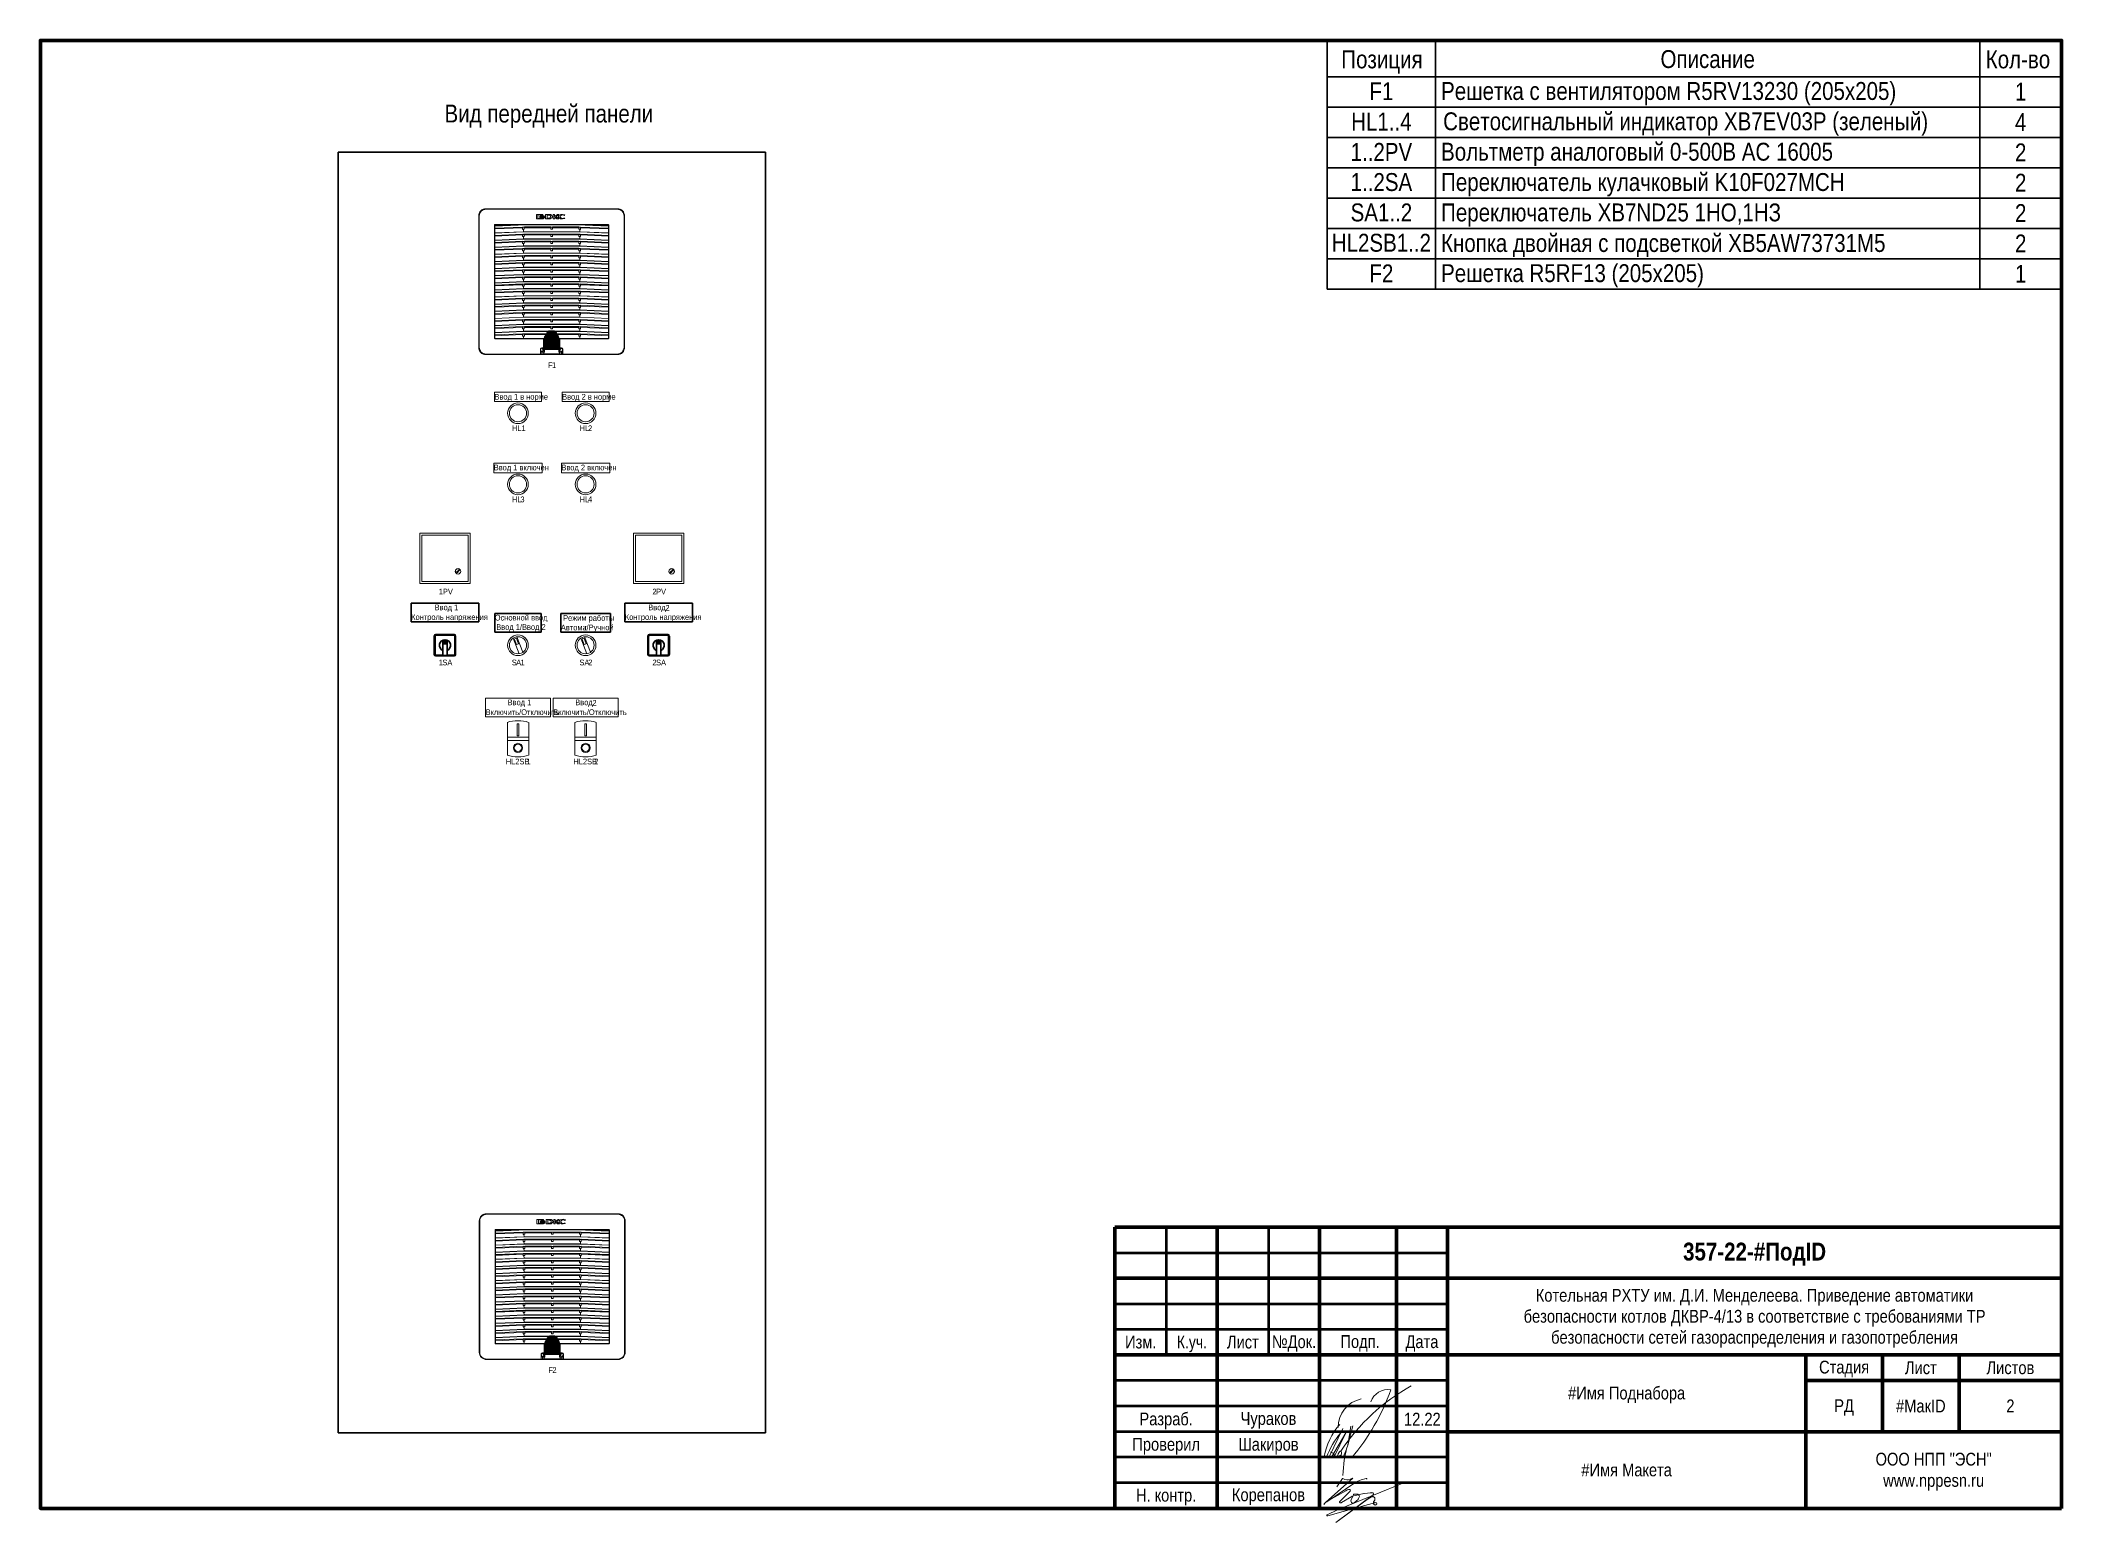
# Model space of a CAD drawing. Header units: millimetres. Extents: x -6000 to 26000, y -6000 to 26000.
# Drawn here: x 20 to 415, y -4258.1 to -3968.4 of the extents above; entities that cross this region are included whole.
import ezdxf

# ---------------------------------------------------------------- set-up
doc = ezdxf.new("R2010")
doc.units = ezdxf.units.MM
doc.header["$MEASUREMENT"] = 0
for name, color, linetype, lineweight in [('0_Ном._пера__1', 7, 'Continuous', 15), ('0_Ном._пера__241', 7, 'Continuous', 50), ('0_Ном._пера__246', 7, 'Continuous', 100), ('2D - Общий_Ном._пера__21', 7, 'Continuous', 30), ('Аннотация - Текст_Ном._пера__1', 7, 'Continuous', 15), ('Чертеж и Рисунок_Ном._пера__1', 7, 'Continuous', 15), ('Чертеж и Рисунок_Ном._пера__21', 7, 'Continuous', 30), ('Чертеж и Рисунок_Ном._пера__7', 7, 'Continuous', 15)]:
    doc.layers.add(name, color=color, linetype=linetype, lineweight=lineweight)
doc.layers.add('0_Ном._пера__9', color=7, linetype='Continuous', lineweight=15, true_color=0x3dad99)
doc.layers.add('Чертеж и Рисунок_Ном._пера__8', color=7, linetype='Continuous', lineweight=15, true_color=0xa80f02)
doc.styles.add('СГЕНЕРИР_СТИЛЬ_1', font='ARIALN.TTF')
doc.styles.add('СГЕНЕРИР_СТИЛЬ_4', font='ARIALN.TTF')

msp = doc.modelspace()

# ---------------------------------------------------------------- texts
at = {"layer": '0_Ном._пера__1', "color": 7, "linetype": 'Continuous', "lineweight": 15, "attachment_point": 5}
for s, insert, char_height, style in [('\\A1;{\\pqc;\\fArial Narrow|b1|i0|c204|p34;357-22\\fArial Narrow|b1|i0|c204|p34;-\\fArial Narrow|b1|i0|c204|p34;#ПодID}', (355, -4205.65), 3.5, 'СГЕНЕРИР_СТИЛЬ_4'), ('\\A1;{\\pqc;\\fArial Narrow|b0|i0|c204|p34;Изм.}', (235.04, -4222.85), 2.5, 'СГЕНЕРИР_СТИЛЬ_1'), ('\\A1;{\\W0.950000x;\\pqc;\\fArial Narrow|b0|i0|c204|p34;К.уч.}', (245.04, -4223.19), 2.5, 'СГЕНЕРИР_СТИЛЬ_1'), ('\\A1;{\\pqc;\\fArial Narrow|b0|i0|c204|p34;Лист}', (255, -4222.85), 2.5, 'СГЕНЕРИР_СТИЛЬ_1'), ('\\A1;{\\pqc;\\fArial Narrow|b0|i0|c204|p34;№Док.}', (265, -4223.12), 2.5, 'СГЕНЕРИР_СТИЛЬ_1'), ('\\A1;{\\pqc;\\fArial Narrow|b0|i0|c204|p34; Подп.}', (277.5, -4223.09), 2.5, 'СГЕНЕРИР_СТИЛЬ_1'), ('\\A1;{\\pqc;\\fArial Narrow|b0|i0|c204|p34;Дата}', (290, -4223.12), 2.5, 'СГЕНЕРИР_СТИЛЬ_1'), ('\\A1;{\\pqc;\\fArial Narrow|b0|i0|c204|p34;Стадия}', (372.5, -4228.09), 2.5, 'СГЕНЕРИР_СТИЛЬ_1'), ('\\A1;{\\pqc;\\fArial Narrow|b0|i0|c204|p34;Лист}', (387.5, -4227.87), 2.5, 'СГЕНЕРИР_СТИЛЬ_1'), ('\\A1;{\\pqc;\\fArial Narrow|b0|i0|c204|p34;Листов}', (405, -4227.87), 2.5, 'СГЕНЕРИР_СТИЛЬ_1'), ('\\A1;{\\pqc;\\fArial Narrow|b0|i0|c204|p34;#Имя Поднабора}', (330, -4233.17), 2.5, 'СГЕНЕРИР_СТИЛЬ_1'), ('\\A1;{\\pqc;\\fArial Narrow|b0|i0|c204|p34;РД}', (372.5, -4235.64), 2.5, 'СГЕНЕРИР_СТИЛЬ_1'), ('\\A1;{\\pqc;\\fArial Narrow|b0|i0|c204|p34;#МакID}', (387.5, -4235.35), 2.5, 'СГЕНЕРИР_СТИЛЬ_1'), ('\\A1;{\\pqc;\\fArial Narrow|b0|i0|c204|p34;#Имя Макета}', (330, -4247.85), 2.5, 'СГЕНЕРИР_СТИЛЬ_1')]:
    msp.add_mtext(s, dxfattribs=dict(at, insert=insert, char_height=char_height, style=style))
at = {"layer": '0_Ном._пера__1', "color": 7, "linetype": 'Continuous', "lineweight": 15, "insert": (355, -4218.17), "char_height": 2.5, "width": 102.1134, "attachment_point": 5, "line_spacing_factor": 0.984993, "style": 'СГЕНЕРИР_СТИЛЬ_1'}
msp.add_mtext('\\A1;{\\pqc;\\fArial Narrow|b0|i0|c204|p34;Котельная РХТУ им. Д.И. Менделеева. Приведение автоматики безопасности котлов ДКВР-4/13 в соответствие с требованиями ТР безопасности сетей газораспределения и газопотребления}', dxfattribs=at)
at = {"layer": '0_Ном._пера__1', "color": 7, "linetype": 'Continuous', "lineweight": 15, "insert": (390, -4248.18), "char_height": 2.5, "attachment_point": 5, "line_spacing_factor": 0.996855, "style": 'СГЕНЕРИР_СТИЛЬ_1'}
msp.add_mtext('\\A1;{\\pqc;\\fArial Narrow|b0|i0|c204|p34;ООО НПП "ЭСН"\\P\\pqc;\\fArial Narrow|b0|i0|c204|p34;www.nppesn.ru}', dxfattribs=at)
at = {"layer": 'Аннотация - Текст_Ном._пера__1', "color": 7, "linetype": 'Continuous', "lineweight": 15, "style": 'СГЕНЕРИР_СТИЛЬ_1'}
for s, insert, char_height, attachment_point in [('\\A1;{\\pqc;\\fArial Narrow|b0|i0|c204|p34;Позиция}', (282.18, -3970.32), 3.5, 2), ('\\A1;{\\pqc;\\fArial Narrow|b0|i0|c204|p34;Описание}', (345.84, -3970.26), 3.5, 2), ('\\A1;{\\pqc;\\fArial Narrow|b0|i0|c204|p34;Кол\\fArial Narrow|b0|i0|c204|p34;-во}', (406.48, -3970.32), 3.5, 2), ('\\A1;{\\pqc;\\fArial Narrow|b0|i0|c204|p34;F1}', (282.07, -3976.54), 3.5, 2), ('\\A1;{\\pql;\\fArial Narrow|b0|i0|c204|p34;Решетка с вентилятором R5RV13230\\fArial Narrow|b0|i0|c204|p34; \\fArial Narrow|b0|i0|c204|p34;(205х205)}', (293.73, -3976.5), 3.5, 1), ('\\A1;{\\pqc;\\fArial Narrow|b0|i0|c204|p34;1}', (407.01, -3976.63), 3.5, 2), ('\\A1;{\\pqc;\\fArial Narrow|b0|i0|c204|p34;Вид передней панели}', (119.36, -3980.91), 3.5, 2), ('\\A1;{\\pqc;\\fArial Narrow|b0|i0|c204|p34;HL1..4}', (282.07, -3982.48), 3.5, 2), ('\\A1;{\\pqc;\\fArial Narrow|b0|i0|c204|p34;Светосигнальный индикатор XB7EV03P (зеленый)}', (341.53, -3982.43), 3.5, 2), ('\\A1;{\\pqc;\\fArial Narrow|b0|i0|c204|p34;4}', (407.01, -3982.58), 3.5, 2), ('\\A1;{\\pqc;\\fArial Narrow|b0|i0|c204|p34;1..2PV}', (282.07, -3988.41), 3.5, 2), ('\\A1;{\\pql;\\fArial Narrow|b0|i0|c204|p34;Вольтметр аналоговый 0-500В AC 16005}', (293.73, -3988.37), 3.5, 1), ('\\A1;{\\pqc;\\fArial Narrow|b0|i0|c204|p34;2}', (407.01, -3988.51), 3.5, 2), ('\\A1;{\\pqc;\\fArial Narrow|b0|i0|c204|p34;1..2SA}', (282.07, -3994.3), 3.5, 2), ('\\A1;{\\pql;\\fArial Narrow|b0|i0|c204|p34;Переключатель кулачковый K10F027MCH}', (293.73, -3994.3), 3.5, 1), ('\\A1;{\\pqc;\\fArial Narrow|b0|i0|c204|p34;2}', (407.01, -3994.43), 3.5, 2), ('\\A1;{\\pqc;\\fArial Narrow|b0|i0|c204|p34;SA1..2}', (282.07, -4000.24), 3.5, 2), ('\\A1;{\\pql;\\fArial Narrow|b0|i0|c204|p34;Переключатель XB7ND25 1НО,1НЗ}', (293.73, -4000.24), 3.5, 1), ('\\A1;{\\pqc;\\fArial Narrow|b0|i0|c204|p34;2}', (407.01, -4000.37), 3.5, 2), ('\\A1;{\\pqc;\\fArial Narrow|b0|i0|c204|p34;HL2SB1..2}', (282.07, -4006.17), 3.5, 2), ('\\A1;{\\pql;\\fArial Narrow|b0|i0|c204|p34;Кнопка двойная с подсветкой XB5AW73731\\fArial Narrow|b0|i0|c204|p34;M\\fArial Narrow|b0|i0|c204|p34;5}', (293.73, -4006.22), 3.5, 1), ('\\A1;{\\pqc;\\fArial Narrow|b0|i0|c204|p34;2}', (407.01, -4006.31), 3.5, 2), ('\\A1;{\\pqc;\\fArial Narrow|b0|i0|c204|p34;F2}', (282.07, -4012.16), 3.5, 2), ('\\A1;{\\pql;\\fArial Narrow|b0|i0|c204|p34;Решетка R5RF13\\fArial Narrow|b0|i0|c204|p34; (205х205)}', (293.73, -4012.11), 3.5, 1), ('\\A1;{\\pqc;\\fArial Narrow|b0|i0|c204|p34;1}', (407.01, -4012.24), 3.5, 2), ('\\A1;{\\pqc;\\fArial Narrow|b0|i0|c204|p34;2}', (405, -4234.07), 2.5, 2), ('\\A1;{\\pqc;\\fArial Narrow|b0|i0|c204|p34;Разраб.}', (240, -4236.61), 2.5, 2), ('\\A1;{\\pqc;\\fArial Narrow|b0|i0|c204|p34;Чураков}', (260, -4236.53), 2.5, 2), ('\\A1;{\\pqc;\\fArial Narrow|b0|i0|c204|p34;12.22}', (290.08, -4236.66), 2.5, 2), ('\\A1;{\\pqc;\\fArial Narrow|b0|i0|c204|p34;Проверил}', (240, -4241.57), 2.5, 2), ('\\A1;{\\pqc;\\fArial Narrow|b0|i0|c204|p34;Шакиров}', (260, -4241.57), 2.5, 2), ('\\A1;{\\pqc;\\fArial Narrow|b0|i0|c204|p34;Н. контр.}', (240, -4251.52), 2.5, 2), ('\\A1;{\\pqc;\\fArial Narrow|b0|i0|c204|p34;Корепанов}', (260, -4251.44), 2.5, 2)]:
    msp.add_mtext(s, dxfattribs=dict(at, insert=insert, char_height=char_height, attachment_point=attachment_point))
at = {"layer": 'Чертеж и Рисунок_Ном._пера__1', "color": 7, "linetype": 'Continuous', "lineweight": 15, "char_height": 1.1128, "attachment_point": 7, "style": 'СГЕНЕРИР_СТИЛЬ_1'}
for s, insert in [('\\A1;{\\pql;\\fArial Narrow|b0|i0|c204|p34;F}', (119.2, -4032.41)), ('\\A1;{\\pql;\\fArial Narrow|b0|i0|c204|p34;1}', (119.98, -4032.41)), ('\\A1;{\\pql;\\fArial Narrow|b0|i0|c204|p34;Ввод 1 в норме}', (108.73, -4038.92)), ('\\A1;{\\pql;\\fArial Narrow|b0|i0|c204|p34;Ввод 2 в норме}', (121.95, -4038.92)), ('\\A1;{\\pql;\\fArial Narrow|b0|i0|c204|p34;HL1}', (112.16, -4044.74)), ('\\A1;{\\pql;\\fArial Narrow|b0|i0|c204|p34;HL}', (125.38, -4044.74)), ('\\A1;{\\pql;\\fArial Narrow|b0|i0|c204|p34;2}', (127.02, -4044.74)), ('\\A1;{\\pql;\\fArial Narrow|b0|i0|c204|p34;Ввод 1 включен}', (108.59, -4052.74)), ('\\A1;{\\pql;\\fArial Narrow|b0|i0|c204|p34;Ввод 2 включен}', (121.81, -4052.74)), ('\\A1;{\\pql;\\fArial Narrow|b0|i0|c204|p34;HL}', (112.16, -4058.64)), ('\\A1;{\\pql;\\fArial Narrow|b0|i0|c204|p34;3}', (113.8, -4058.66)), ('\\A1;{\\pql;\\fArial Narrow|b0|i0|c204|p34;HL}', (125.38, -4058.64)), ('\\A1;{\\pql;\\fArial Narrow|b0|i0|c204|p34;4}', (127.02, -4058.64)), ('\\A1;{\\pql;\\fArial Narrow|b0|i0|c204|p34;1PV}', (97.85, -4076.67)), ('\\A1;{\\pql;\\fArial Narrow|b0|i0|c204|p34;2}', (139.61, -4076.67)), ('\\A1;{\\pql;\\fArial Narrow|b0|i0|c204|p34;PV}', (140.32, -4076.67)), ('\\A1;{\\pql;\\fArial Narrow|b0|i0|c204|p34;Ввод 1}', (97.03, -4080.08)), ('\\A1;{\\pql;\\fArial Narrow|b0|i0|c204|p34;Ввод }', (138.79, -4080.08)), ('\\A1;{\\pql;\\fArial Narrow|b0|i0|c204|p34;2}', (142.15, -4079.85)), ('\\A1;{\\pql;\\fArial Narrow|b0|i0|c204|p34;Контроль напряжения}', (92.46, -4081.99)), ('\\A1;{\\pql;\\fArial Narrow|b0|i0|c204|p34;Основной ввод}', (108.79, -4082.09)), ('\\A1;{\\pql;\\fArial Narrow|b0|i0|c204|p34;Ввод 1/Ввод 2}', (109.08, -4083.92)), ('\\A1;{\\pql;\\fArial Narrow|b0|i0|c204|p34;Автома}', (121.71, -4083.71)), ('\\A1;{\\pql;\\fArial Narrow|b0|i0|c204|p34;Режим работы}', (122.15, -4082.17)), ('\\A1;{\\pql;\\fArial Narrow|b0|i0|c204|p34;т}', (126.15, -4083.69)), ('\\A1;{\\pql;\\fArial Narrow|b0|i0|c204|p34;/Ручной}', (126.73, -4084.02)), ('\\A1;{\\pql;\\fArial Narrow|b0|i0|c204|p34;Контроль напряжения}', (134.21, -4081.99)), ('\\A1;{\\pql;\\fArial Narrow|b0|i0|c204|p34;1}', (97.85, -4090.53)), ('\\A1;{\\pql;\\fArial Narrow|b0|i0|c204|p34;SA}', (98.56, -4090.55)), ('\\A1;{\\pql;\\fArial Narrow|b0|i0|c204|p34;S}', (112.12, -4090.55)), ('\\A1;{\\pql;\\fArial Narrow|b0|i0|c204|p34;A}', (112.98, -4090.53)), ('\\A1;{\\pql;\\fArial Narrow|b0|i0|c204|p34;1}', (113.84, -4090.53)), ('\\A1;{\\pql;\\fArial Narrow|b0|i0|c204|p34;SA}', (125.34, -4090.55)), ('\\A1;{\\pql;\\fArial Narrow|b0|i0|c204|p34;2}', (127.06, -4090.53)), ('\\A1;{\\pql;\\fArial Narrow|b0|i0|c204|p34;2}', (139.61, -4090.53)), ('\\A1;{\\pql;\\fArial Narrow|b0|i0|c204|p34;SA}', (140.32, -4090.55)), ('\\A1;{\\pql;\\fArial Narrow|b0|i0|c204|p34;Включить/Отключить}', (107, -4100.27)), ('\\A1;{\\pql;\\fArial Narrow|b0|i0|c204|p34;Ввод 1}', (111.3, -4098.65)), ('\\A1;{\\pql;\\fArial Narrow|b0|i0|c204|p34;Включить/Отключить}', (120.22, -4100.27)), ('\\A1;{\\pql;\\fArial Narrow|b0|i0|c204|p34;Ввод }', (124.52, -4098.65)), ('\\A1;{\\pql;\\fArial Narrow|b0|i0|c204|p34;2}', (127.88, -4098.42)), ('\\A1;{\\pql;\\fArial Narrow|b0|i0|c204|p34;HL2SB}', (110.94, -4109.91)), ('\\A1;{\\pql;\\fArial Narrow|b0|i0|c204|p34;1}', (115.02, -4109.89)), ('\\A1;{\\pql;\\fArial Narrow|b0|i0|c204|p34;HL2SB}', (124.16, -4109.91)), ('\\A1;{\\pql;\\fArial Narrow|b0|i0|c204|p34;2}', (128.24, -4109.89)), ('\\A1;{\\pql;\\fArial Narrow|b0|i0|c204|p34;F}', (119.28, -4228.88)), ('\\A1;{\\pql;\\fArial Narrow|b0|i0|c204|p34;2}', (120.06, -4228.88))]:
    msp.add_mtext(s, dxfattribs=dict(at, insert=insert))

# ---------------------------------------------------------------- linework, layer by layer
at = {"layer": '0_Ном._пера__241', "color": 7, "linetype": 'Continuous', "lineweight": 50}
for p, q in [((240, -4200.36), (240, -4225.36)), ((260, -4200.36), (260, -4225.36)), ((230, -4205.36), (295, -4205.36)), ((230, -4215.36), (295, -4215.36)), ((295, -4220.36), (230, -4220.36)), ((295, -4230.36), (230, -4230.36)), ((295, -4235.36), (230, -4235.36)), ((295, -4240.36), (230, -4240.36)), ((295, -4245.36), (230, -4245.36)), ((295, -4250.36), (230, -4250.36))]:
    msp.add_line(p, q, dxfattribs=at)
at = {"layer": '0_Ном._пера__246', "color": 7, "linetype": 'Continuous', "lineweight": 100}
for p, q in [((415, -4200.36), (230, -4200.36)), ((230, -4200.36), (230, -4255.36)), ((250, -4200.36), (250, -4255.36)), ((270, -4200.36), (270, -4255.36)), ((285, -4200.36), (285, -4255.36)), ((295, -4200.36), (295, -4255.36)), ((415, -4210.36), (230, -4210.36)), ((415, -4225.36), (230, -4225.36)), ((365, -4255.36), (365, -4225.36)), ((380, -4225.36), (380, -4240.36)), ((395, -4225.36), (395, -4240.36)), ((415, -4230.36), (365, -4230.36)), ((415, -4240.36), (295, -4240.36))]:
    msp.add_line(p, q, dxfattribs=at)
at = {"layer": '0_Ном._пера__246', "color": 7, "linetype": 'Continuous', "lineweight": 100, "flags": 128}
msp.add_lwpolyline([(415, -4255.36), (415, -3968.36), (20, -3968.36), (20, -4255.36)], close=True, dxfattribs=at)
at = {"layer": '0_Ном._пера__9', "color": 135, "linetype": 'Continuous', "lineweight": 15, "true_color": 0x3dad99}
for p, q in [((274.54, -4239.71), (271.86, -4245.25)), ((272.35, -4245.35), (275.1, -4240.57)), ((275.1, -4240.57), (272.84, -4245.25)), ((275.49, -4243), (276.47, -4239.24)), ((275.49, -4243), (276.07, -4239.26)), ((273.33, -4245.35), (273.51, -4245.03)), ((274.27, -4244.42), (274.13, -4245.46)), ((274.53, -4245.51), (275.27, -4243.77))]:
    msp.add_line(p, q, dxfattribs=at)
at = {"layer": '0_Ном._пера__9', "color": 135, "linetype": 'Continuous', "lineweight": 15, "true_color": 0x3dad99, "flags": 128}
for points in [[(273.37, -4251.12), (274.48, -4249.49, -0.414214), (274.51, -4249.48), (274.64, -4249.57, 0.267949), (275.98, -4249.67), (276.48, -4249.43, -0.775573), (276.51, -4249.46), (271.17, -4254.21), (270.81, -4254.56), (270.95, -4254.41, 0.030067), (271.39, -4254.04), (276.91, -4250.35, -0.091908), (278.11, -4249.77), (279.12, -4249.5, -0.933541), (279.19, -4249.62)], [(271.87, -4253.73), (275.11, -4251.89, -0.08719), (275.64, -4251.66), (275.75, -4251.63, -0.702393), (275.98, -4251.97), (273.94, -4254, 0.136086), (273.9, -4254.1, 0.443716), (274.02, -4254.24), (274.18, -4254.24, 0.161222), (274.25, -4254.22), (276.29, -4253.02, -0.026522), (276.38, -4252.95, -0.768791), (276.46, -4253.03), (276.23, -4253.46, 0.105043), (276.11, -4253.88, 0.43472), (276.54, -4254.34, 0.16132), (276.66, -4254.3), (277.28, -4253.84, 0.102211), (277.56, -4253.52), (277.58, -4253.48, -0.023478), (277.62, -4253.42, 0.197304), (277.75, -4252.87, 0.161257), (277.69, -4252.76, 0.094433), (277.46, -4252.6), (277.44, -4252.6, 0.083774), (277.2, -4252.54, 0.05387), (276.8, -4252.56, 0.985858), (276.69, -4252.88), (278.65, -4252.44, -0.027151), (278.73, -4252.43), (280.02, -4252.28, -0.046388), (280.15, -4252.28), (280.38, -4252.3, -0.65616), (280.5, -4252.65), (273.14, -4258.13), (279.32, -4253.63), (280.16, -4253.08), (280.27, -4253.06, -0.038414), (280.38, -4253.05), (280.48, -4253.05), (280.5, -4253.06, -0.402341), (280.8, -4253.66, 0.020676), (280.78, -4253.72), (280.55, -4254.1, 0.467701), (280.83, -4254.7, 0.131652), (281.07, -4254.62, 0.726247), (280.97, -4254.24), (280.88, -4254.23, 0.115506), (280.74, -4254.24), (274.6, -4255.96), (271.6, -4256.78), (271.48, -4256.78, -0.747293), (271.44, -4256.62), (273.5, -4255.64), (286.93, -4250.17)]]:
    msp.add_lwpolyline(points, format="xyb", dxfattribs=at)
at = {"layer": '0_Ном._пера__9', "color": 135, "linetype": 'Continuous', "lineweight": 15, "true_color": 0x3dad99}
for centre, radius, start, end in [((279.27, -4239.5), 5.66, 101.6434, 180.3746), ((306.41, -4265.19), 38.51, 118.6981, 146.8966), ((243.78, -4217.86), 42.61, 319.6537, 340.3805), ((283.34, -4235.64), 3.52, 80.6082, 161.7985), ((283.79, -4247.6), 13.12, 138.6736, 169.7126), ((286.05, -4250.6), 15.59, 139.9163, 160.3208), ((272.19, -4245.05), 0.668, 353.3227, 96.6773), ((273.35, -4244.75), 0.661, 268.7016, 341.1724), ((296.11, -4249.24), 21.55, 163.167, 179.0964)]:
    msp.add_arc(centre, radius, start, end, dxfattribs=at)
msp.add_ellipse((273.9, -4244.82), major_axis=(0.248, 0.662), ratio=0.421875, dxfattribs=at)
at = {"layer": '2D - Общий_Ном._пера__21', "color": 7, "linetype": 'Continuous', "lineweight": 30}
for p, q in [((271.49, -3968.36), (271.49, -4017.01)), ((271.49, -3968.36), (415, -3968.36)), ((292.66, -3968.36), (292.66, -4017.01)), ((399.02, -3968.36), (399.02, -4016.93)), ((415, -3968.36), (415, -4016.93)), ((271.49, -3975.46), (415, -3975.46)), ((271.49, -3981.4), (415, -3981.4)), ((271.49, -3987.33), (415, -3987.33)), ((271.49, -3993.27), (415, -3993.27)), ((271.49, -3999.21), (415, -3999.21)), ((271.49, -4005.14), (415, -4005.14)), ((271.49, -4011.08), (415, -4011.08)), ((271.49, -4017.01), (415, -4017.01))]:
    msp.add_line(p, q, dxfattribs=at)
at = {"layer": 'Чертеж и Рисунок_Ном._пера__1', "color": 7, "linetype": 'Continuous', "lineweight": 15}
for p, q in [((117.94, -4037.13), (108.73, -4037.13)), ((108.73, -4037.13), (108.73, -4038.97)), ((108.73, -4038.97), (117.94, -4038.97)), ((117.94, -4038.97), (117.94, -4037.13)), ((131.16, -4037.13), (121.95, -4037.13)), ((121.95, -4037.13), (121.95, -4038.97)), ((121.95, -4038.97), (131.16, -4038.97)), ((131.16, -4038.97), (131.16, -4037.13)), ((118.08, -4051.04), (108.59, -4051.04)), ((108.59, -4051.04), (108.59, -4052.87)), ((118.08, -4052.87), (118.08, -4051.04)), ((131.3, -4051.04), (121.81, -4051.04)), ((121.81, -4051.04), (121.81, -4052.87)), ((131.3, -4052.87), (131.3, -4051.04)), ((108.59, -4052.87), (118.08, -4052.87)), ((121.81, -4052.87), (131.3, -4052.87)), ((112.4, -4085.22), (113.58, -4088.26)), ((112.67, -4085.47), (112.79, -4085.2)), ((113.06, -4086.47), (112.67, -4085.47)), ((112.79, -4085.2), (113.06, -4085.32)), ((113.06, -4085.32), (113.44, -4086.31)), ((113.44, -4086.31), (113.06, -4086.47)), ((113.08, -4084.96), (114.27, -4087.99)), ((125.62, -4085.22), (126.81, -4088.26)), ((125.89, -4085.47), (126.01, -4085.2)), ((126.28, -4086.47), (125.89, -4085.47)), ((126.01, -4085.2), (126.28, -4085.32)), ((126.28, -4085.32), (126.66, -4086.31)), ((126.66, -4086.31), (126.28, -4086.47)), ((126.3, -4084.96), (127.49, -4087.99)), ((119.67, -4096.95), (107, -4096.95)), ((107, -4096.95), (107, -4100.62)), ((119.67, -4100.62), (119.67, -4096.95)), ((132.89, -4096.95), (120.22, -4096.95)), ((120.22, -4096.95), (120.22, -4100.62)), ((132.89, -4100.62), (132.89, -4096.95)), ((107, -4100.62), (119.67, -4100.62)), ((111.25, -4101.69), (111.25, -4108.09)), ((113.18, -4101.96), (113.48, -4101.96)), ((113.18, -4104.29), (113.18, -4101.96)), ((113.48, -4101.96), (113.48, -4104.29)), ((115.42, -4108.09), (115.42, -4101.69)), ((120.22, -4100.62), (132.89, -4100.62)), ((124.47, -4101.69), (124.47, -4108.09)), ((126.41, -4101.96), (126.7, -4101.96)), ((126.41, -4104.29), (126.41, -4101.96)), ((126.7, -4101.96), (126.7, -4104.29)), ((128.64, -4108.09), (128.64, -4101.69)), ((111.25, -4104.57), (115.42, -4104.57)), ((111.25, -4105.25), (111.25, -4104.57)), ((115.42, -4105.25), (111.25, -4105.25)), ((113.48, -4104.29), (113.18, -4104.29)), ((115.42, -4104.57), (115.42, -4105.25)), ((124.47, -4104.57), (128.64, -4104.57)), ((124.47, -4105.25), (124.47, -4104.57)), ((128.64, -4105.25), (124.47, -4105.25)), ((126.7, -4104.29), (126.41, -4104.29)), ((128.64, -4104.57), (128.64, -4105.25))]:
    msp.add_line(p, q, dxfattribs=at)
for centre, radius in [((113.33, -4041.25), 2.02), ((113.33, -4041.25), 1.67), ((126.55, -4041.25), 2.02), ((126.55, -4041.25), 1.67), ((113.33, -4055.15), 2.02), ((113.33, -4055.15), 1.67), ((126.55, -4055.15), 2.02), ((126.55, -4055.15), 1.67), ((113.33, -4086.61), 2.02), ((113.33, -4086.61), 1.67), ((126.55, -4086.61), 2.02), ((126.55, -4086.61), 1.67), ((113.33, -4106.67), 0.89), ((113.33, -4106.67), 0.723), ((126.55, -4106.67), 0.89), ((126.55, -4106.67), 0.723)]:
    msp.add_circle(centre, radius, dxfattribs=at)
for centre, start, end in [((113.33, -4108.11), 71.9986, 108.0014), ((126.55, -4108.11), 71.9986, 108.0014), ((113.33, -4101.67), 251.9986, 288.0014), ((126.55, -4101.67), 251.9986, 288.0014)]:
    msp.add_arc(centre, 6.75, start, end, dxfattribs=at)
at = {"layer": 'Чертеж и Рисунок_Ном._пера__21', "color": 7, "linetype": 'Continuous', "lineweight": 30}
for p, q in [((78.19, -3990.22), (161.7, -3990.22)), ((78.19, -4240.6), (78.19, -3990.22)), ((161.7, -3990.22), (161.7, -4240.6)), ((105.68, -4078.37), (92.46, -4078.37)), ((92.46, -4078.37), (92.46, -4082.04)), ((105.68, -4082.04), (105.68, -4078.37)), ((147.43, -4078.37), (134.21, -4078.37)), ((134.21, -4078.37), (134.21, -4082.04)), ((147.43, -4082.04), (147.43, -4078.37)), ((92.46, -4082.04), (105.68, -4082.04)), ((117.87, -4080.39), (108.79, -4080.39)), ((108.79, -4080.39), (108.79, -4084.05)), ((108.79, -4084.05), (117.87, -4084.05)), ((117.87, -4084.05), (117.87, -4080.39)), ((131.4, -4080.39), (121.71, -4080.39)), ((121.71, -4080.39), (121.71, -4084.05)), ((121.71, -4084.05), (131.4, -4084.05)), ((131.4, -4084.05), (131.4, -4080.39)), ((134.21, -4082.04), (147.43, -4082.04)), ((96.98, -4088.42), (96.98, -4084.8)), ((97.12, -4088.42), (97.12, -4084.8)), ((97.26, -4084.52), (100.87, -4084.52)), ((97.26, -4084.66), (100.87, -4084.66)), ((98.65, -4088.62), (98.65, -4085.6)), ((98.65, -4086.36), (99.48, -4086.36)), ((98.93, -4085.67), (99.21, -4085.67)), ((98.93, -4086.13), (98.93, -4085.67)), ((99.21, -4086.13), (98.93, -4086.13)), ((99.21, -4085.67), (99.21, -4086.13)), ((99.48, -4085.6), (99.48, -4088.62)), ((101.02, -4084.82), (101.02, -4088.44)), ((101.15, -4084.8), (101.15, -4088.42)), ((138.74, -4088.42), (138.74, -4084.8)), ((138.87, -4088.42), (138.87, -4084.8)), ((139.01, -4084.52), (142.63, -4084.52)), ((139.01, -4084.66), (142.63, -4084.66)), ((140.4, -4088.62), (140.4, -4085.6)), ((140.4, -4086.36), (141.24, -4086.36)), ((140.68, -4085.67), (140.96, -4085.67)), ((140.68, -4086.13), (140.68, -4085.67)), ((140.96, -4086.13), (140.68, -4086.13)), ((140.96, -4085.67), (140.96, -4086.13)), ((141.24, -4085.6), (141.24, -4088.62)), ((142.77, -4084.82), (142.77, -4088.44)), ((142.91, -4084.8), (142.91, -4088.42)), ((98.65, -4088.55), (97.26, -4088.55)), ((100.87, -4088.69), (97.26, -4088.69)), ((99.48, -4088.62), (98.65, -4088.62)), ((100.87, -4088.55), (99.48, -4088.55)), ((140.4, -4088.55), (139.01, -4088.55)), ((142.63, -4088.69), (139.01, -4088.69)), ((141.24, -4088.62), (140.4, -4088.62)), ((142.63, -4088.55), (141.24, -4088.55)), ((161.7, -4240.6), (78.19, -4240.6))]:
    msp.add_line(p, q, dxfattribs=at)
for centre, radius, start, end in [((97.26, -4084.8), 0.278, 90, 180), ((97.26, -4084.8), 0.139, 90, 180), ((99.07, -4086.61), 1.09, 292.5, 247.5), ((100.87, -4084.8), 0.278, 0, 90), ((100.87, -4084.81), 0.15, 356.3844, 86.3844), ((139.01, -4084.8), 0.278, 90, 180), ((139.01, -4084.8), 0.139, 90, 180), ((140.82, -4086.61), 1.09, 292.5, 247.5), ((142.63, -4084.8), 0.278, 0, 90), ((142.62, -4084.81), 0.15, 356.3844, 86.3844), ((97.26, -4088.42), 0.278, 180, 270), ((97.26, -4088.42), 0.139, 180, 270), ((100.87, -4088.42), 0.278, 270, 0), ((100.89, -4088.42), 0.13, 265.1485, 355.1485), ((139.01, -4088.42), 0.278, 180, 270), ((139.01, -4088.42), 0.139, 180, 270), ((142.63, -4088.42), 0.278, 270, 0), ((142.64, -4088.42), 0.13, 265.1485, 355.1485)]:
    msp.add_arc(centre, radius, start, end, dxfattribs=at)
at = {"layer": 'Чертеж и Рисунок_Ном._пера__7', "color": 7, "linetype": 'Continuous', "lineweight": 15}
for p, q in [((107.1, -4001.3), (107.07, -4001.26)), ((132.75, -4001.26), (107.07, -4001.26)), ((107.1, -4001.3), (107.1, -4001.37)), ((132.72, -4001.3), (107.1, -4001.3)), ((132.72, -4001.3), (132.75, -4001.26)), ((132.72, -4001.37), (132.72, -4001.3)), ((105.65, -4002.68), (105.68, -4002.71)), ((105.65, -4028.36), (105.65, -4002.68)), ((105.68, -4002.71), (105.68, -4028.33)), ((105.75, -4002.71), (105.68, -4002.71)), ((105.75, -4002.71), (105.75, -4028.33)), ((132.72, -4001.37), (107.1, -4001.37)), ((108.74, -4026.58), (108.74, -4004.46)), ((108.78, -4004.46), (108.74, -4004.46)), ((108.78, -4026.58), (108.78, -4004.46)), ((108.78, -4004.46), (108.79, -4004.46)), ((114.95, -4004.39), (108.79, -4004.66)), ((113.82, -4004.39), (108.79, -4004.61)), ((108.79, -4004.46), (108.79, -4004.61)), ((108.79, -4004.66), (108.79, -4005.09)), ((108.79, -4005.09), (114.23, -4004.85)), ((108.79, -4005.09), (108.79, -4005.13)), ((108.79, -4005.13), (108.8, -4005.16)), ((108.8, -4005.23), (108.79, -4006.01)), ((108.8, -4005.23), (114.23, -4004.99)), ((114.23, -4004.99), (108.8, -4005.22)), ((108.8, -4005.16), (108.8, -4005.22)), ((108.8, -4005.22), (108.8, -4005.23)), ((108.85, -4004.35), (119.91, -4004.35)), ((108.85, -4004.39), (108.85, -4004.35)), ((119.91, -4004.39), (108.85, -4004.39)), ((114.23, -4004.85), (114.23, -4004.89)), ((114.23, -4004.89), (114.42, -4004.88)), ((114.23, -4004.89), (114.24, -4004.91)), ((114.23, -4004.92), (114.24, -4004.91)), ((114.23, -4004.99), (114.23, -4004.92)), ((114.23, -4004.99), (114.24, -4005.3)), ((114.23, -4004.99), (114.23, -4004.99)), ((114.42, -4004.9), (114.24, -4004.91)), ((114.24, -4004.91), (114.24, -4004.91)), ((114.24, -4004.91), (114.24, -4005.3)), ((114.38, -4005.29), (114.24, -4005.3)), ((114.38, -4005.29), (114.4, -4005.76)), ((114.57, -4005.29), (114.38, -4005.29)), ((114.42, -4004.88), (114.58, -4004.88)), ((114.42, -4004.9), (114.42, -4004.88)), ((114.57, -4004.9), (114.42, -4004.9)), ((114.57, -4004.9), (114.58, -4004.88)), ((114.57, -4005.29), (114.57, -4004.9)), ((114.57, -4004.9), (114.57, -4004.9)), ((114.57, -4004.9), (114.58, -4004.91)), ((114.58, -4004.98), (114.57, -4005.29)), ((114.58, -4004.84), (119.73, -4004.84)), ((114.58, -4004.88), (114.58, -4004.84)), ((114.58, -4004.91), (114.58, -4004.98)), ((119.73, -4004.98), (114.58, -4004.98)), ((114.58, -4004.98), (114.58, -4004.98)), ((114.58, -4004.98), (119.73, -4004.98)), ((116.92, -4002.47), (116.92, -4003.16)), ((118.09, -4002.38), (117.01, -4002.38)), ((117.01, -4003.25), (118.09, -4003.25)), ((117.21, -4002.45), (118.07, -4002.45)), ((117.21, -4003.18), (117.21, -4002.45)), ((117.72, -4003.18), (117.21, -4003.18)), ((117.57, -4002.8), (117.57, -4002.89)), ((117.57, -4002.94), (117.57, -4003.04)), ((117.82, -4002.91), (118.03, -4002.87)), ((118.03, -4002.87), (118.25, -4002.91)), ((118.07, -4002.45), (118.07, -4002.53)), ((118.07, -4002.53), (118.18, -4002.53)), ((118.18, -4002.53), (118.18, -4002.47)), ((118.25, -4002.91), (118.33, -4002.88)), ((118.49, -4002.91), (118.49, -4002.82)), ((118.49, -4003.06), (118.49, -4002.96)), ((119.31, -4002.37), (118.73, -4002.38)), ((118.73, -4002.38), (118.73, -4003.25)), ((118.73, -4003.25), (119.28, -4003.24)), ((119.27, -4002.5), (119.05, -4002.5)), ((119.05, -4002.5), (119.05, -4003.14)), ((119.05, -4003.14), (119.25, -4003.14)), ((119.28, -4003.24), (119.29, -4003.24)), ((119.73, -4004.84), (119.73, -4004.88)), ((119.73, -4004.88), (120.08, -4004.88)), ((119.73, -4004.88), (119.74, -4004.9)), ((119.73, -4004.91), (119.74, -4004.9)), ((119.73, -4004.98), (119.73, -4004.91)), ((119.74, -4005.29), (119.73, -4004.98)), ((119.73, -4004.98), (119.73, -4004.98)), ((119.74, -4004.9), (120.07, -4004.9)), ((119.74, -4004.9), (119.74, -4005.29)), ((119.74, -4004.9), (119.74, -4004.9)), ((120.08, -4005.29), (119.74, -4005.29)), ((119.91, -4004.35), (130.96, -4004.35)), ((119.91, -4004.35), (119.91, -4004.39)), ((119.91, -4004.39), (130.96, -4004.39)), ((120.07, -4004.9), (120.08, -4004.88)), ((120.07, -4004.9), (120.08, -4004.9)), ((120.08, -4004.84), (125.24, -4004.84)), ((120.08, -4004.84), (120.08, -4004.88)), ((120.08, -4005.29), (120.08, -4004.9)), ((120.08, -4004.91), (120.08, -4004.9)), ((120.08, -4004.91), (120.08, -4004.98)), ((120.08, -4004.98), (120.08, -4005.29)), ((125.24, -4004.98), (120.08, -4004.98)), ((120.08, -4004.98), (120.08, -4004.98)), ((120.08, -4004.98), (125.24, -4004.98)), ((120.2, -4002.38), (120.2, -4003.25)), ((120.5, -4002.38), (120.2, -4002.38)), ((120.2, -4003.25), (120.51, -4003.25)), ((120.5, -4002.79), (120.5, -4002.38)), ((121.06, -4002.38), (120.5, -4002.79)), ((120.51, -4002.88), (120.92, -4003.25)), ((120.51, -4003.25), (120.51, -4002.88)), ((120.77, -4002.76), (121.29, -4002.38)), ((121.3, -4003.25), (120.77, -4002.76)), ((120.92, -4003.25), (121.3, -4003.25)), ((121.29, -4002.38), (121.06, -4002.38)), ((122.03, -4003.26), (122.42, -4003.2)), ((122.47, -4002.44), (122.04, -4002.37)), ((122.38, -4002.59), (122.42, -4002.59)), ((122.42, -4002.59), (122.47, -4002.44)), ((122.46, -4003.09), (122.42, -4003.09)), ((122.42, -4003.2), (122.46, -4003.09)), ((131.03, -4004.66), (124.87, -4004.39)), ((125.24, -4004.88), (125.24, -4004.84)), ((125.39, -4004.88), (125.24, -4004.88)), ((125.24, -4004.9), (125.24, -4004.88)), ((125.24, -4004.9), (125.39, -4004.9)), ((125.24, -4004.9), (125.24, -4005.29)), ((125.24, -4004.9), (125.24, -4004.9)), ((125.24, -4004.9), (125.24, -4004.91)), ((125.24, -4004.98), (125.24, -4004.91)), ((125.24, -4005.29), (125.24, -4004.98)), ((125.24, -4004.98), (125.24, -4004.98)), ((125.44, -4005.29), (125.24, -4005.29)), ((125.58, -4004.89), (125.39, -4004.88)), ((125.39, -4004.88), (125.39, -4004.9)), ((125.39, -4004.9), (125.58, -4004.91)), ((125.44, -4005.29), (125.41, -4005.76)), ((125.44, -4005.29), (125.58, -4005.3)), ((125.58, -4004.85), (131.03, -4005.09)), ((125.58, -4004.85), (125.58, -4004.89)), ((125.58, -4004.89), (125.58, -4004.91)), ((125.58, -4004.91), (125.58, -4004.91)), ((125.58, -4004.91), (125.58, -4005.3)), ((125.58, -4004.92), (125.58, -4004.91)), ((125.58, -4004.99), (125.58, -4004.92)), ((125.58, -4004.99), (125.58, -4005.3)), ((131.02, -4005.23), (125.58, -4004.99)), ((125.58, -4004.99), (125.58, -4004.99)), ((125.58, -4004.99), (131.01, -4005.22)), ((125.99, -4004.39), (131.03, -4004.61)), ((130.96, -4004.35), (130.96, -4004.39)), ((131.03, -4005.13), (131.01, -4005.16)), ((131.02, -4005.23), (131.01, -4005.16)), ((131.01, -4005.22), (131.02, -4005.23)), ((131.02, -4005.23), (131.03, -4006.01)), ((131.07, -4004.46), (131.03, -4004.46)), ((131.03, -4004.46), (131.03, -4026.58)), ((131.03, -4004.46), (131.03, -4004.46)), ((131.03, -4004.61), (131.03, -4004.46)), ((131.03, -4004.66), (131.03, -4005.09)), ((131.03, -4005.09), (131.03, -4005.13)), ((131.07, -4004.46), (131.07, -4026.58)), ((134.07, -4028.33), (134.07, -4002.71)), ((134.07, -4002.71), (134.13, -4002.71)), ((134.13, -4002.71), (134.17, -4002.68)), ((134.13, -4028.33), (134.13, -4002.71)), ((134.17, -4028.36), (134.17, -4002.68)), ((114.4, -4005.76), (108.79, -4006.01)), ((114.4, -4005.81), (108.79, -4006.05)), ((108.79, -4006.05), (108.79, -4006.48)), ((108.79, -4006.48), (114.23, -4006.24)), ((108.79, -4006.48), (108.79, -4006.52)), ((108.79, -4006.52), (108.8, -4006.55)), ((108.8, -4006.62), (108.79, -4007.4)), ((114.4, -4007.15), (108.79, -4007.4)), ((114.4, -4007.2), (108.79, -4007.45)), ((108.79, -4007.45), (108.79, -4007.87)), ((108.79, -4007.87), (114.23, -4007.63)), ((108.79, -4007.87), (108.79, -4007.91)), ((108.79, -4007.91), (108.8, -4007.94)), ((108.8, -4008.01), (108.79, -4008.79)), ((114.4, -4008.54), (108.79, -4008.79)), ((114.4, -4008.59), (108.79, -4008.84)), ((108.79, -4008.84), (108.79, -4009.26)), ((108.79, -4009.26), (114.23, -4009.02)), ((108.8, -4006.62), (114.23, -4006.38)), ((114.23, -4006.38), (108.8, -4006.61)), ((108.8, -4006.55), (108.8, -4006.61)), ((108.8, -4006.61), (108.8, -4006.62)), ((108.8, -4008.01), (114.23, -4007.77)), ((114.23, -4007.77), (108.8, -4008.01)), ((108.8, -4007.94), (108.8, -4008.01)), ((108.8, -4008.01), (108.8, -4008.01)), ((108.8, -4009.4), (114.23, -4009.16)), ((114.23, -4009.16), (108.8, -4009.4)), ((114.23, -4006.24), (114.23, -4006.28)), ((114.23, -4006.28), (114.42, -4006.27)), ((114.23, -4006.28), (114.24, -4006.3)), ((114.23, -4006.31), (114.24, -4006.3)), ((114.23, -4006.38), (114.23, -4006.31)), ((114.23, -4006.38), (114.24, -4006.69)), ((114.23, -4006.38), (114.23, -4006.38)), ((114.23, -4007.63), (114.23, -4007.67)), ((114.23, -4007.67), (114.42, -4007.66)), ((114.23, -4007.67), (114.24, -4007.69)), ((114.23, -4007.7), (114.24, -4007.69)), ((114.23, -4007.77), (114.23, -4007.7)), ((114.23, -4007.77), (114.24, -4008.08)), ((114.23, -4007.77), (114.23, -4007.77)), ((114.23, -4009.02), (114.23, -4009.06)), ((114.23, -4009.06), (114.42, -4009.05)), ((114.23, -4009.06), (114.24, -4009.08)), ((114.23, -4009.09), (114.24, -4009.08)), ((114.23, -4009.16), (114.23, -4009.09)), ((114.23, -4009.16), (114.24, -4009.47)), ((114.23, -4009.16), (114.23, -4009.16)), ((114.42, -4006.29), (114.24, -4006.3)), ((114.24, -4006.3), (114.24, -4006.3)), ((114.24, -4006.3), (114.24, -4006.69)), ((114.38, -4006.68), (114.24, -4006.69)), ((114.42, -4007.68), (114.24, -4007.69)), ((114.24, -4007.69), (114.24, -4007.69)), ((114.24, -4007.69), (114.24, -4008.08)), ((114.38, -4008.08), (114.24, -4008.08)), ((114.42, -4009.07), (114.24, -4009.08)), ((114.24, -4009.08), (114.24, -4009.08)), ((114.24, -4009.08), (114.24, -4009.47)), ((114.38, -4006.68), (114.4, -4007.15)), ((114.57, -4006.68), (114.38, -4006.68)), ((114.38, -4008.08), (114.4, -4008.54)), ((114.57, -4008.08), (114.38, -4008.08)), ((125.41, -4005.76), (114.4, -4005.76)), ((125.41, -4005.81), (114.4, -4005.81)), ((114.4, -4007.15), (125.41, -4007.15)), ((125.41, -4007.2), (114.4, -4007.2)), ((125.41, -4008.54), (114.4, -4008.54)), ((125.41, -4008.59), (114.4, -4008.59)), ((114.42, -4006.27), (114.58, -4006.27)), ((114.42, -4006.29), (114.42, -4006.27)), ((114.57, -4006.29), (114.42, -4006.29)), ((114.42, -4007.66), (114.58, -4007.66)), ((114.42, -4007.68), (114.42, -4007.66)), ((114.57, -4007.68), (114.42, -4007.68)), ((114.42, -4009.05), (114.58, -4009.05)), ((114.42, -4009.07), (114.42, -4009.05)), ((114.57, -4009.07), (114.42, -4009.07)), ((114.57, -4006.29), (114.58, -4006.27)), ((114.57, -4006.68), (114.57, -4006.29)), ((114.57, -4006.29), (114.57, -4006.29)), ((114.57, -4006.29), (114.58, -4006.3)), ((114.58, -4006.37), (114.57, -4006.68)), ((114.57, -4007.68), (114.58, -4007.66)), ((114.57, -4008.08), (114.57, -4007.68)), ((114.57, -4007.68), (114.57, -4007.68)), ((114.57, -4007.68), (114.58, -4007.69)), ((114.58, -4007.76), (114.57, -4008.08)), ((114.57, -4009.07), (114.58, -4009.05)), ((114.57, -4009.47), (114.57, -4009.07)), ((114.57, -4009.07), (114.58, -4009.08)), ((114.57, -4009.07), (114.57, -4009.07)), ((114.58, -4009.16), (114.57, -4009.47)), ((114.58, -4006.23), (119.73, -4006.23)), ((114.58, -4006.27), (114.58, -4006.23)), ((114.58, -4006.3), (114.58, -4006.37)), ((119.73, -4006.37), (114.58, -4006.37)), ((114.58, -4006.37), (114.58, -4006.37)), ((114.58, -4006.37), (119.73, -4006.37)), ((114.58, -4007.62), (119.73, -4007.62)), ((114.58, -4007.66), (114.58, -4007.62)), ((114.58, -4007.69), (114.58, -4007.76)), ((119.73, -4007.76), (114.58, -4007.76)), ((114.58, -4007.76), (114.58, -4007.76)), ((114.58, -4007.76), (119.73, -4007.76)), ((114.58, -4009.01), (119.73, -4009.01)), ((114.58, -4009.05), (114.58, -4009.01)), ((114.58, -4009.08), (114.58, -4009.15)), ((114.58, -4009.15), (114.58, -4009.16)), ((114.58, -4009.15), (119.73, -4009.15)), ((119.73, -4009.16), (114.58, -4009.16)), ((119.73, -4006.23), (119.73, -4006.27)), ((119.73, -4006.27), (120.08, -4006.27)), ((119.73, -4006.27), (119.74, -4006.29)), ((119.73, -4006.3), (119.74, -4006.29)), ((119.73, -4006.37), (119.73, -4006.3)), ((119.74, -4006.68), (119.73, -4006.37)), ((119.73, -4006.37), (119.73, -4006.37)), ((119.73, -4007.62), (119.73, -4007.66)), ((119.73, -4007.66), (120.08, -4007.66)), ((119.73, -4007.66), (119.74, -4007.68)), ((119.73, -4007.69), (119.74, -4007.68)), ((119.73, -4007.76), (119.73, -4007.69)), ((119.74, -4008.08), (119.73, -4007.76)), ((119.73, -4007.76), (119.73, -4007.76)), ((119.73, -4009.01), (119.73, -4009.05)), ((119.73, -4009.05), (120.08, -4009.05)), ((119.73, -4009.05), (119.74, -4009.07)), ((119.73, -4009.08), (119.74, -4009.07)), ((119.73, -4009.15), (119.73, -4009.08)), ((119.73, -4009.16), (119.73, -4009.15)), ((119.74, -4009.47), (119.73, -4009.16)), ((119.74, -4006.29), (120.07, -4006.29)), ((119.74, -4006.29), (119.74, -4006.68)), ((119.74, -4006.29), (119.74, -4006.29)), ((120.08, -4006.68), (119.74, -4006.68)), ((119.74, -4007.68), (120.07, -4007.68)), ((119.74, -4007.68), (119.74, -4008.08)), ((119.74, -4007.68), (119.74, -4007.68)), ((120.08, -4008.08), (119.74, -4008.08)), ((119.74, -4009.07), (120.07, -4009.07)), ((119.74, -4009.07), (119.74, -4009.47)), ((119.74, -4009.07), (119.74, -4009.07)), ((120.07, -4006.29), (120.08, -4006.27)), ((120.07, -4006.29), (120.08, -4006.29)), ((120.07, -4007.68), (120.08, -4007.66)), ((120.07, -4007.68), (120.08, -4007.68)), ((120.07, -4009.07), (120.08, -4009.05)), ((120.07, -4009.07), (120.08, -4009.07)), ((120.08, -4006.23), (125.24, -4006.23)), ((120.08, -4006.23), (120.08, -4006.27)), ((120.08, -4006.3), (120.08, -4006.29)), ((120.08, -4006.68), (120.08, -4006.29)), ((120.08, -4006.3), (120.08, -4006.37)), ((120.08, -4006.37), (120.08, -4006.68)), ((125.24, -4006.37), (120.08, -4006.37)), ((120.08, -4006.37), (120.08, -4006.37)), ((120.08, -4006.37), (125.24, -4006.37)), ((120.08, -4007.62), (125.24, -4007.62)), ((120.08, -4007.62), (120.08, -4007.66)), ((120.08, -4008.08), (120.08, -4007.68)), ((120.08, -4007.69), (120.08, -4007.68)), ((120.08, -4007.69), (120.08, -4007.76)), ((120.08, -4007.76), (120.08, -4008.08)), ((125.24, -4007.76), (120.08, -4007.76)), ((120.08, -4007.76), (120.08, -4007.76)), ((120.08, -4007.76), (125.24, -4007.76)), ((120.08, -4009.01), (125.24, -4009.01)), ((120.08, -4009.01), (120.08, -4009.05)), ((120.08, -4009.47), (120.08, -4009.07)), ((120.08, -4009.08), (120.08, -4009.07)), ((120.08, -4009.08), (120.08, -4009.15)), ((120.08, -4009.15), (120.08, -4009.15)), ((120.08, -4009.15), (125.24, -4009.15)), ((120.08, -4009.16), (120.08, -4009.47)), ((125.24, -4009.16), (120.08, -4009.16)), ((125.24, -4006.27), (125.24, -4006.23)), ((125.39, -4006.27), (125.24, -4006.27)), ((125.24, -4006.29), (125.24, -4006.27)), ((125.24, -4006.29), (125.39, -4006.29)), ((125.24, -4006.29), (125.24, -4006.68)), ((125.24, -4006.29), (125.24, -4006.29)), ((125.24, -4006.29), (125.24, -4006.3)), ((125.24, -4006.37), (125.24, -4006.3)), ((125.24, -4006.68), (125.24, -4006.37)), ((125.24, -4006.37), (125.24, -4006.37)), ((125.44, -4006.68), (125.24, -4006.68)), ((125.24, -4007.66), (125.24, -4007.62)), ((125.39, -4007.66), (125.24, -4007.66)), ((125.24, -4007.68), (125.24, -4007.66)), ((125.24, -4007.68), (125.39, -4007.68)), ((125.24, -4007.68), (125.24, -4008.08)), ((125.24, -4007.68), (125.24, -4007.68)), ((125.24, -4007.68), (125.24, -4007.69)), ((125.24, -4007.76), (125.24, -4007.69)), ((125.24, -4008.08), (125.24, -4007.76)), ((125.24, -4007.76), (125.24, -4007.76)), ((125.44, -4008.08), (125.24, -4008.08)), ((125.24, -4009.05), (125.24, -4009.01)), ((125.39, -4009.05), (125.24, -4009.05)), ((125.24, -4009.07), (125.24, -4009.05)), ((125.24, -4009.07), (125.39, -4009.07)), ((125.24, -4009.07), (125.24, -4009.47)), ((125.24, -4009.07), (125.24, -4009.07)), ((125.24, -4009.07), (125.24, -4009.08)), ((125.24, -4009.16), (125.24, -4009.08)), ((125.24, -4009.15), (125.24, -4009.16)), ((125.24, -4009.47), (125.24, -4009.16)), ((125.58, -4006.28), (125.39, -4006.27)), ((125.39, -4006.29), (125.39, -4006.27)), ((125.39, -4006.29), (125.58, -4006.3)), ((125.58, -4007.67), (125.39, -4007.66)), ((125.39, -4007.68), (125.39, -4007.66)), ((125.39, -4007.68), (125.58, -4007.69)), ((125.58, -4009.06), (125.39, -4009.05)), ((125.39, -4009.07), (125.39, -4009.05)), ((125.39, -4009.07), (125.58, -4009.08)), ((125.41, -4005.76), (131.03, -4006.01)), ((131.03, -4006.05), (125.41, -4005.81)), ((125.44, -4006.68), (125.41, -4007.15)), ((125.41, -4007.15), (131.03, -4007.4)), ((131.03, -4007.45), (125.41, -4007.2)), ((125.44, -4008.08), (125.41, -4008.54)), ((125.41, -4008.54), (131.03, -4008.79)), ((131.03, -4008.84), (125.41, -4008.59)), ((125.44, -4006.68), (125.58, -4006.69)), ((125.44, -4008.08), (125.58, -4008.08)), ((125.58, -4006.24), (131.03, -4006.48)), ((125.58, -4006.24), (125.58, -4006.28)), ((125.58, -4006.28), (125.58, -4006.3)), ((125.58, -4006.3), (125.58, -4006.3)), ((125.58, -4006.3), (125.58, -4006.69)), ((125.58, -4006.31), (125.58, -4006.3)), ((125.58, -4006.38), (125.58, -4006.31)), ((125.58, -4006.38), (125.58, -4006.69)), ((131.02, -4006.62), (125.58, -4006.38)), ((125.58, -4006.38), (125.58, -4006.38)), ((125.58, -4006.38), (131.01, -4006.61)), ((125.58, -4007.63), (131.03, -4007.87)), ((125.58, -4007.63), (125.58, -4007.67)), ((125.58, -4007.67), (125.58, -4007.69)), ((125.58, -4007.69), (125.58, -4007.69)), ((125.58, -4007.69), (125.58, -4008.08)), ((125.58, -4007.7), (125.58, -4007.69)), ((125.58, -4007.77), (125.58, -4007.7)), ((125.58, -4007.77), (125.58, -4008.08)), ((131.02, -4008.01), (125.58, -4007.77)), ((125.58, -4007.77), (125.58, -4007.77)), ((125.58, -4007.77), (131.01, -4008.01)), ((125.58, -4009.02), (131.03, -4009.26)), ((125.58, -4009.02), (125.58, -4009.06)), ((125.58, -4009.06), (125.58, -4009.08)), ((125.58, -4009.08), (125.58, -4009.08)), ((125.58, -4009.08), (125.58, -4009.47)), ((125.58, -4009.09), (125.58, -4009.08)), ((125.58, -4009.16), (125.58, -4009.09)), ((125.58, -4009.16), (125.58, -4009.47)), ((131.02, -4009.4), (125.58, -4009.16)), ((125.58, -4009.16), (125.58, -4009.16)), ((125.58, -4009.16), (131.01, -4009.4)), ((131.03, -4006.52), (131.01, -4006.55)), ((131.01, -4006.61), (131.01, -4006.55)), ((131.01, -4006.61), (131.02, -4006.62)), ((131.03, -4007.91), (131.01, -4007.94)), ((131.02, -4008.01), (131.01, -4007.94)), ((131.01, -4008.01), (131.02, -4008.01)), ((131.02, -4006.62), (131.03, -4007.4)), ((131.02, -4008.01), (131.03, -4008.79)), ((131.03, -4006.05), (131.03, -4006.48)), ((131.03, -4006.48), (131.03, -4006.52)), ((131.03, -4007.45), (131.03, -4007.87)), ((131.03, -4007.87), (131.03, -4007.91)), ((131.03, -4008.84), (131.03, -4009.26)), ((108.79, -4009.26), (108.79, -4009.3)), ((108.79, -4009.3), (108.8, -4009.33)), ((108.8, -4009.4), (108.79, -4010.18)), ((114.4, -4009.93), (108.79, -4010.18)), ((114.4, -4009.98), (108.79, -4010.23)), ((108.79, -4010.23), (108.79, -4010.65)), ((108.79, -4010.65), (114.23, -4010.41)), ((108.79, -4010.65), (108.79, -4010.69)), ((108.79, -4010.69), (108.8, -4010.72)), ((108.8, -4010.79), (108.79, -4011.57)), ((114.4, -4011.32), (108.79, -4011.57)), ((114.4, -4011.37), (108.79, -4011.62)), ((108.79, -4011.62), (108.79, -4012.04)), ((108.79, -4012.04), (114.23, -4011.8)), ((108.79, -4012.04), (108.79, -4012.08)), ((108.79, -4012.08), (108.8, -4012.11)), ((108.8, -4012.18), (108.79, -4012.96)), ((114.4, -4012.72), (108.79, -4012.96)), ((114.4, -4012.76), (108.79, -4013.01)), ((108.79, -4013.01), (108.79, -4013.43)), ((108.79, -4013.43), (114.23, -4013.19)), ((108.8, -4009.33), (108.8, -4009.4)), ((108.8, -4009.4), (108.8, -4009.4)), ((108.8, -4010.79), (114.23, -4010.55)), ((114.23, -4010.55), (108.8, -4010.79)), ((108.8, -4010.72), (108.8, -4010.79)), ((108.8, -4010.79), (108.8, -4010.79)), ((108.8, -4012.18), (114.23, -4011.94)), ((114.23, -4011.94), (108.8, -4012.18)), ((108.8, -4012.11), (108.8, -4012.18)), ((108.8, -4012.18), (108.8, -4012.18)), ((114.23, -4010.41), (114.23, -4010.45)), ((114.23, -4010.45), (114.42, -4010.45)), ((114.23, -4010.45), (114.24, -4010.47)), ((114.23, -4010.48), (114.24, -4010.47)), ((114.23, -4010.55), (114.23, -4010.48)), ((114.23, -4010.55), (114.24, -4010.86)), ((114.23, -4010.55), (114.23, -4010.55)), ((114.23, -4011.8), (114.23, -4011.84)), ((114.23, -4011.84), (114.42, -4011.84)), ((114.23, -4011.84), (114.24, -4011.86)), ((114.23, -4011.87), (114.24, -4011.86)), ((114.23, -4011.94), (114.23, -4011.87)), ((114.23, -4011.94), (114.24, -4012.26)), ((114.23, -4011.94), (114.23, -4011.94)), ((114.23, -4013.19), (114.23, -4013.24)), ((114.38, -4009.47), (114.24, -4009.47)), ((114.42, -4010.46), (114.24, -4010.47)), ((114.24, -4010.47), (114.24, -4010.47)), ((114.24, -4010.47), (114.24, -4010.86)), ((114.38, -4010.86), (114.24, -4010.86)), ((114.42, -4011.85), (114.24, -4011.86)), ((114.24, -4011.86), (114.24, -4011.86)), ((114.24, -4011.86), (114.24, -4012.26)), ((114.38, -4012.25), (114.24, -4012.26)), ((114.38, -4009.47), (114.4, -4009.93)), ((114.57, -4009.47), (114.38, -4009.47)), ((114.38, -4010.86), (114.4, -4011.32)), ((114.57, -4010.86), (114.38, -4010.86)), ((114.38, -4012.25), (114.4, -4012.72)), ((114.57, -4012.25), (114.38, -4012.25)), ((125.41, -4009.93), (114.4, -4009.93)), ((125.41, -4009.98), (114.4, -4009.98)), ((125.41, -4011.32), (114.4, -4011.32)), ((125.41, -4011.37), (114.4, -4011.37)), ((125.41, -4012.72), (114.4, -4012.72)), ((125.41, -4012.76), (114.4, -4012.76)), ((114.42, -4010.45), (114.58, -4010.45)), ((114.42, -4010.46), (114.42, -4010.45)), ((114.57, -4010.46), (114.42, -4010.46)), ((114.42, -4011.84), (114.58, -4011.84)), ((114.42, -4011.85), (114.42, -4011.84)), ((114.57, -4011.85), (114.42, -4011.85)), ((114.57, -4010.46), (114.58, -4010.45)), ((114.57, -4010.86), (114.57, -4010.46)), ((114.57, -4010.46), (114.57, -4010.46)), ((114.57, -4010.46), (114.58, -4010.47)), ((114.58, -4010.55), (114.57, -4010.86)), ((114.57, -4011.85), (114.58, -4011.84)), ((114.57, -4012.25), (114.57, -4011.85)), ((114.57, -4011.85), (114.57, -4011.85)), ((114.57, -4011.85), (114.58, -4011.87)), ((114.58, -4011.94), (114.57, -4012.25)), ((114.58, -4010.4), (119.73, -4010.4)), ((114.58, -4010.45), (114.58, -4010.4)), ((114.58, -4010.47), (114.58, -4010.54)), ((114.58, -4010.54), (114.58, -4010.55)), ((114.58, -4010.54), (119.73, -4010.54)), ((119.73, -4010.55), (114.58, -4010.55)), ((114.58, -4011.79), (119.73, -4011.79)), ((114.58, -4011.84), (114.58, -4011.79)), ((114.58, -4011.87), (114.58, -4011.94)), ((119.73, -4011.94), (114.58, -4011.94)), ((114.58, -4011.94), (114.58, -4011.94)), ((114.58, -4011.94), (119.73, -4011.94)), ((114.58, -4013.19), (119.73, -4013.19)), ((114.58, -4013.23), (114.58, -4013.19)), ((119.73, -4010.4), (119.73, -4010.45)), ((119.73, -4010.45), (120.08, -4010.45)), ((119.73, -4010.45), (119.74, -4010.46)), ((119.73, -4010.47), (119.74, -4010.46)), ((119.73, -4010.54), (119.73, -4010.47)), ((119.73, -4010.55), (119.73, -4010.54)), ((119.74, -4010.86), (119.73, -4010.55)), ((119.73, -4011.79), (119.73, -4011.84)), ((119.73, -4011.84), (120.08, -4011.84)), ((119.73, -4011.84), (119.74, -4011.85)), ((119.73, -4011.87), (119.74, -4011.85)), ((119.73, -4011.94), (119.73, -4011.87)), ((119.74, -4012.25), (119.73, -4011.94)), ((119.73, -4011.94), (119.73, -4011.94)), ((119.73, -4013.19), (119.73, -4013.23)), ((120.08, -4009.47), (119.74, -4009.47)), ((119.74, -4010.46), (120.07, -4010.46)), ((119.74, -4010.46), (119.74, -4010.86)), ((119.74, -4010.46), (119.74, -4010.46)), ((120.08, -4010.86), (119.74, -4010.86)), ((119.74, -4011.85), (120.07, -4011.85)), ((119.74, -4011.85), (119.74, -4012.25)), ((119.74, -4011.85), (119.74, -4011.85)), ((120.08, -4012.25), (119.74, -4012.25)), ((120.07, -4010.46), (120.08, -4010.45)), ((120.07, -4010.46), (120.08, -4010.46)), ((120.07, -4011.85), (120.08, -4011.84)), ((120.07, -4011.85), (120.08, -4011.85)), ((120.08, -4010.4), (125.24, -4010.4)), ((120.08, -4010.4), (120.08, -4010.45)), ((120.08, -4010.86), (120.08, -4010.46)), ((120.08, -4010.47), (120.08, -4010.46)), ((120.08, -4010.47), (120.08, -4010.54)), ((120.08, -4010.54), (120.08, -4010.54)), ((120.08, -4010.54), (125.24, -4010.54)), ((120.08, -4010.55), (120.08, -4010.86)), ((125.24, -4010.55), (120.08, -4010.55)), ((120.08, -4011.79), (125.24, -4011.79)), ((120.08, -4011.79), (120.08, -4011.84)), ((120.08, -4012.25), (120.08, -4011.85)), ((120.08, -4011.87), (120.08, -4011.85)), ((120.08, -4011.87), (120.08, -4011.94)), ((120.08, -4011.94), (120.08, -4012.25)), ((125.24, -4011.94), (120.08, -4011.94)), ((120.08, -4011.94), (120.08, -4011.94)), ((120.08, -4011.94), (125.24, -4011.94)), ((120.08, -4013.19), (125.24, -4013.19)), ((120.08, -4013.19), (120.08, -4013.23)), ((125.44, -4009.47), (125.24, -4009.47)), ((125.24, -4010.45), (125.24, -4010.4)), ((125.39, -4010.45), (125.24, -4010.45)), ((125.24, -4010.46), (125.24, -4010.45)), ((125.24, -4010.46), (125.39, -4010.46)), ((125.24, -4010.46), (125.24, -4010.86)), ((125.24, -4010.46), (125.24, -4010.46)), ((125.24, -4010.46), (125.24, -4010.47)), ((125.24, -4010.55), (125.24, -4010.47)), ((125.24, -4010.54), (125.24, -4010.55)), ((125.24, -4010.86), (125.24, -4010.55)), ((125.44, -4010.86), (125.24, -4010.86)), ((125.24, -4011.84), (125.24, -4011.79)), ((125.39, -4011.84), (125.24, -4011.84)), ((125.24, -4011.85), (125.24, -4011.84)), ((125.24, -4011.85), (125.39, -4011.85)), ((125.24, -4011.85), (125.24, -4012.25)), ((125.24, -4011.85), (125.24, -4011.85)), ((125.24, -4011.85), (125.24, -4011.87)), ((125.24, -4011.94), (125.24, -4011.87)), ((125.24, -4012.25), (125.24, -4011.94)), ((125.24, -4011.94), (125.24, -4011.94)), ((125.44, -4012.25), (125.24, -4012.25)), ((125.24, -4013.23), (125.24, -4013.19)), ((125.58, -4010.45), (125.39, -4010.45)), ((125.39, -4010.46), (125.39, -4010.45)), ((125.39, -4010.46), (125.58, -4010.47)), ((125.58, -4011.84), (125.39, -4011.84)), ((125.39, -4011.85), (125.39, -4011.84)), ((125.39, -4011.85), (125.58, -4011.86)), ((125.44, -4009.47), (125.41, -4009.93)), ((125.41, -4009.93), (131.03, -4010.18)), ((131.03, -4010.23), (125.41, -4009.98)), ((125.44, -4010.86), (125.41, -4011.32)), ((125.41, -4011.32), (131.03, -4011.57)), ((131.03, -4011.62), (125.41, -4011.37)), ((125.44, -4012.25), (125.41, -4012.72)), ((125.41, -4012.72), (131.03, -4012.96)), ((131.03, -4013.01), (125.41, -4012.76)), ((125.44, -4009.47), (125.58, -4009.47)), ((125.44, -4010.86), (125.58, -4010.86)), ((125.44, -4012.25), (125.58, -4012.26)), ((125.58, -4010.41), (131.03, -4010.65)), ((125.58, -4010.41), (125.58, -4010.45)), ((125.58, -4010.45), (125.58, -4010.47)), ((125.58, -4010.47), (125.58, -4010.47)), ((125.58, -4010.47), (125.58, -4010.86)), ((125.58, -4010.48), (125.58, -4010.47)), ((125.58, -4010.55), (125.58, -4010.48)), ((125.58, -4010.55), (125.58, -4010.86)), ((131.02, -4010.79), (125.58, -4010.55)), ((125.58, -4010.55), (125.58, -4010.55)), ((125.58, -4010.55), (131.01, -4010.79)), ((125.58, -4011.8), (131.03, -4012.04)), ((125.58, -4011.8), (125.58, -4011.84)), ((125.58, -4011.84), (125.58, -4011.86)), ((125.58, -4011.86), (125.58, -4011.86)), ((125.58, -4011.86), (125.58, -4012.26)), ((125.58, -4011.87), (125.58, -4011.86)), ((125.58, -4011.94), (125.58, -4011.87)), ((125.58, -4011.94), (125.58, -4012.26)), ((131.02, -4012.18), (125.58, -4011.94)), ((125.58, -4011.94), (125.58, -4011.94)), ((125.58, -4011.94), (131.01, -4012.18)), ((125.58, -4013.19), (131.03, -4013.43)), ((125.58, -4013.19), (125.58, -4013.24)), ((131.03, -4009.3), (131.01, -4009.33)), ((131.02, -4009.4), (131.01, -4009.33)), ((131.01, -4009.4), (131.02, -4009.4)), ((131.03, -4010.69), (131.01, -4010.72)), ((131.02, -4010.79), (131.01, -4010.72)), ((131.01, -4010.79), (131.02, -4010.79)), ((131.03, -4012.08), (131.01, -4012.11)), ((131.02, -4012.18), (131.01, -4012.11)), ((131.01, -4012.18), (131.02, -4012.18)), ((131.02, -4009.4), (131.03, -4010.18)), ((131.02, -4010.79), (131.03, -4011.57)), ((131.02, -4012.18), (131.03, -4012.96)), ((131.03, -4009.26), (131.03, -4009.3)), ((131.03, -4010.23), (131.03, -4010.65)), ((131.03, -4010.65), (131.03, -4010.69)), ((131.03, -4011.62), (131.03, -4012.04)), ((131.03, -4012.04), (131.03, -4012.08)), ((131.03, -4013.01), (131.03, -4013.43)), ((108.79, -4013.43), (108.79, -4013.47)), ((108.79, -4013.47), (108.8, -4013.5)), ((108.8, -4013.57), (108.79, -4014.35)), ((114.4, -4014.11), (108.79, -4014.35)), ((114.4, -4014.16), (108.79, -4014.4)), ((108.79, -4014.4), (108.79, -4014.82)), ((108.79, -4014.82), (114.23, -4014.58)), ((108.79, -4014.82), (108.79, -4014.86)), ((108.79, -4014.86), (108.8, -4014.89)), ((108.8, -4014.96), (108.79, -4015.74)), ((114.4, -4015.5), (108.79, -4015.74)), ((114.4, -4015.55), (108.79, -4015.79)), ((108.79, -4015.79), (108.79, -4016.21)), ((108.79, -4016.21), (114.23, -4015.98)), ((108.79, -4016.21), (108.79, -4016.26)), ((108.79, -4016.26), (108.8, -4016.28)), ((108.8, -4016.35), (108.79, -4017.13)), ((114.4, -4016.89), (108.79, -4017.13)), ((114.4, -4016.94), (108.79, -4017.18)), ((108.8, -4013.57), (114.23, -4013.33)), ((114.23, -4013.33), (108.8, -4013.57)), ((108.8, -4013.5), (108.8, -4013.57)), ((108.8, -4013.57), (108.8, -4013.57)), ((114.23, -4014.72), (108.8, -4014.96)), ((108.8, -4014.96), (114.23, -4014.73)), ((108.8, -4014.89), (108.8, -4014.96)), ((108.8, -4014.96), (108.8, -4014.96)), ((114.23, -4016.11), (108.8, -4016.35)), ((108.8, -4016.35), (114.23, -4016.12)), ((108.8, -4016.28), (108.8, -4016.35)), ((108.8, -4016.35), (108.8, -4016.35)), ((114.23, -4013.24), (114.42, -4013.23)), ((114.23, -4013.24), (114.24, -4013.26)), ((114.23, -4013.27), (114.24, -4013.26)), ((114.23, -4013.33), (114.23, -4013.27)), ((114.23, -4013.33), (114.24, -4013.65)), ((114.23, -4013.33), (114.23, -4013.33)), ((114.23, -4014.58), (114.23, -4014.63)), ((114.23, -4014.63), (114.42, -4014.62)), ((114.23, -4014.63), (114.24, -4014.65)), ((114.23, -4014.66), (114.24, -4014.65)), ((114.23, -4014.72), (114.23, -4014.66)), ((114.23, -4014.73), (114.23, -4014.72)), ((114.23, -4014.73), (114.24, -4015.04)), ((114.23, -4015.98), (114.23, -4016.02)), ((114.23, -4016.02), (114.42, -4016.01)), ((114.23, -4016.02), (114.24, -4016.04)), ((114.23, -4016.05), (114.24, -4016.04)), ((114.23, -4016.11), (114.23, -4016.05)), ((114.23, -4016.12), (114.23, -4016.11)), ((114.23, -4016.12), (114.24, -4016.43)), ((114.42, -4013.24), (114.24, -4013.25)), ((114.24, -4013.25), (114.24, -4013.26)), ((114.24, -4013.25), (114.24, -4013.65)), ((114.38, -4013.64), (114.24, -4013.65)), ((114.42, -4014.64), (114.24, -4014.64)), ((114.24, -4014.64), (114.24, -4014.65)), ((114.24, -4014.64), (114.24, -4015.04)), ((114.38, -4015.03), (114.24, -4015.04)), ((114.42, -4016.03), (114.24, -4016.03)), ((114.24, -4016.03), (114.24, -4016.04)), ((114.24, -4016.03), (114.24, -4016.43)), ((114.38, -4016.42), (114.24, -4016.43)), ((114.38, -4013.64), (114.4, -4014.11)), ((114.57, -4013.64), (114.38, -4013.64)), ((114.38, -4015.03), (114.4, -4015.5)), ((114.57, -4015.03), (114.38, -4015.03)), ((114.38, -4016.42), (114.4, -4016.89)), ((114.57, -4016.42), (114.38, -4016.42)), ((125.41, -4014.11), (114.4, -4014.11)), ((125.41, -4014.16), (114.4, -4014.16)), ((125.41, -4015.5), (114.4, -4015.5)), ((125.41, -4015.55), (114.4, -4015.55)), ((125.41, -4016.89), (114.4, -4016.89)), ((125.41, -4016.94), (114.4, -4016.94)), ((114.42, -4013.23), (114.58, -4013.23)), ((114.42, -4013.24), (114.42, -4013.23)), ((114.57, -4013.24), (114.42, -4013.24)), ((114.42, -4014.62), (114.58, -4014.62)), ((114.42, -4014.64), (114.42, -4014.62)), ((114.57, -4014.64), (114.42, -4014.64)), ((114.42, -4016.01), (114.58, -4016.01)), ((114.42, -4016.03), (114.42, -4016.01)), ((114.57, -4016.03), (114.42, -4016.03)), ((114.57, -4013.24), (114.58, -4013.23)), ((114.57, -4013.64), (114.57, -4013.24)), ((114.57, -4013.24), (114.57, -4013.24)), ((114.57, -4013.24), (114.58, -4013.26)), ((114.58, -4013.33), (114.57, -4013.64)), ((114.57, -4014.64), (114.58, -4014.62)), ((114.57, -4015.03), (114.57, -4014.64)), ((114.57, -4014.64), (114.57, -4014.64)), ((114.57, -4014.64), (114.58, -4014.65)), ((114.58, -4014.72), (114.57, -4015.03)), ((114.57, -4016.03), (114.58, -4016.01)), ((114.57, -4016.42), (114.57, -4016.03)), ((114.57, -4016.03), (114.57, -4016.03)), ((114.57, -4016.03), (114.58, -4016.04)), ((114.58, -4016.11), (114.57, -4016.42)), ((114.58, -4013.26), (114.58, -4013.33)), ((119.73, -4013.33), (114.58, -4013.33)), ((114.58, -4013.33), (114.58, -4013.33)), ((114.58, -4013.33), (119.73, -4013.33)), ((114.58, -4014.58), (119.73, -4014.58)), ((114.58, -4014.62), (114.58, -4014.58)), ((114.58, -4014.65), (114.58, -4014.72)), ((119.73, -4014.72), (114.58, -4014.72)), ((114.58, -4014.72), (114.58, -4014.72)), ((114.58, -4014.72), (119.73, -4014.72)), ((114.58, -4015.97), (119.73, -4015.97)), ((114.58, -4016.01), (114.58, -4015.97)), ((114.58, -4016.04), (114.58, -4016.11)), ((119.73, -4016.11), (114.58, -4016.11)), ((114.58, -4016.11), (114.58, -4016.11)), ((114.58, -4016.11), (119.73, -4016.11)), ((119.73, -4013.23), (120.08, -4013.23)), ((119.73, -4013.23), (119.74, -4013.24)), ((119.73, -4013.26), (119.74, -4013.24)), ((119.73, -4013.33), (119.73, -4013.26)), ((119.74, -4013.64), (119.73, -4013.33)), ((119.73, -4013.33), (119.73, -4013.33)), ((119.73, -4014.58), (119.73, -4014.62)), ((119.73, -4014.62), (120.08, -4014.62)), ((119.73, -4014.62), (119.74, -4014.64)), ((119.73, -4014.65), (119.74, -4014.64)), ((119.73, -4014.72), (119.73, -4014.65)), ((119.74, -4015.03), (119.73, -4014.72)), ((119.73, -4014.72), (119.73, -4014.72)), ((119.73, -4015.97), (119.73, -4016.01)), ((119.73, -4016.01), (120.08, -4016.01)), ((119.73, -4016.01), (119.74, -4016.03)), ((119.73, -4016.04), (119.74, -4016.03)), ((119.73, -4016.11), (119.73, -4016.04)), ((119.74, -4016.42), (119.73, -4016.11)), ((119.73, -4016.11), (119.73, -4016.11)), ((119.74, -4013.24), (120.07, -4013.24)), ((119.74, -4013.24), (119.74, -4013.64)), ((119.74, -4013.24), (119.74, -4013.24)), ((120.08, -4013.64), (119.74, -4013.64)), ((119.74, -4014.64), (120.07, -4014.64)), ((119.74, -4014.64), (119.74, -4015.03)), ((119.74, -4014.64), (119.74, -4014.64)), ((120.08, -4015.03), (119.74, -4015.03)), ((119.74, -4016.03), (120.07, -4016.03)), ((119.74, -4016.03), (119.74, -4016.42)), ((119.74, -4016.03), (119.74, -4016.03)), ((120.08, -4016.42), (119.74, -4016.42)), ((120.07, -4013.24), (120.08, -4013.23)), ((120.07, -4013.24), (120.08, -4013.24)), ((120.07, -4014.64), (120.08, -4014.62)), ((120.07, -4014.64), (120.08, -4014.64)), ((120.07, -4016.03), (120.08, -4016.01)), ((120.07, -4016.03), (120.08, -4016.03)), ((120.08, -4013.64), (120.08, -4013.24)), ((120.08, -4013.26), (120.08, -4013.24)), ((120.08, -4013.26), (120.08, -4013.33)), ((120.08, -4013.33), (120.08, -4013.64)), ((125.24, -4013.33), (120.08, -4013.33)), ((120.08, -4013.33), (120.08, -4013.33)), ((120.08, -4013.33), (125.24, -4013.33)), ((120.08, -4014.58), (125.24, -4014.58)), ((120.08, -4014.58), (120.08, -4014.62)), ((120.08, -4015.03), (120.08, -4014.64)), ((120.08, -4014.65), (120.08, -4014.64)), ((120.08, -4014.65), (120.08, -4014.72)), ((120.08, -4014.72), (120.08, -4015.03)), ((125.24, -4014.72), (120.08, -4014.72)), ((120.08, -4014.72), (120.08, -4014.72)), ((120.08, -4014.72), (125.24, -4014.72)), ((120.08, -4015.97), (125.24, -4015.97)), ((120.08, -4015.97), (120.08, -4016.01)), ((120.08, -4016.42), (120.08, -4016.03)), ((120.08, -4016.04), (120.08, -4016.03)), ((120.08, -4016.04), (120.08, -4016.11)), ((120.08, -4016.11), (120.08, -4016.42)), ((125.24, -4016.11), (120.08, -4016.11)), ((120.08, -4016.11), (120.08, -4016.11)), ((120.08, -4016.11), (125.24, -4016.11)), ((125.39, -4013.23), (125.24, -4013.23)), ((125.24, -4013.24), (125.24, -4013.23)), ((125.24, -4013.24), (125.39, -4013.24)), ((125.24, -4013.24), (125.24, -4013.64)), ((125.24, -4013.24), (125.24, -4013.24)), ((125.24, -4013.24), (125.24, -4013.26)), ((125.24, -4013.33), (125.24, -4013.26)), ((125.24, -4013.64), (125.24, -4013.33)), ((125.24, -4013.33), (125.24, -4013.33)), ((125.44, -4013.64), (125.24, -4013.64)), ((125.24, -4014.62), (125.24, -4014.58)), ((125.39, -4014.62), (125.24, -4014.62)), ((125.24, -4014.64), (125.24, -4014.62)), ((125.24, -4014.64), (125.39, -4014.64)), ((125.24, -4014.64), (125.24, -4015.03)), ((125.24, -4014.64), (125.24, -4014.65)), ((125.24, -4014.64), (125.24, -4014.64)), ((125.24, -4014.72), (125.24, -4014.65)), ((125.24, -4015.03), (125.24, -4014.72)), ((125.24, -4014.72), (125.24, -4014.72)), ((125.44, -4015.03), (125.24, -4015.03)), ((125.24, -4016.01), (125.24, -4015.97)), ((125.39, -4016.01), (125.24, -4016.01)), ((125.24, -4016.03), (125.24, -4016.01)), ((125.24, -4016.03), (125.39, -4016.03)), ((125.24, -4016.03), (125.24, -4016.42)), ((125.24, -4016.03), (125.24, -4016.03)), ((125.24, -4016.03), (125.24, -4016.04)), ((125.24, -4016.11), (125.24, -4016.04)), ((125.24, -4016.42), (125.24, -4016.11)), ((125.24, -4016.11), (125.24, -4016.11)), ((125.44, -4016.42), (125.24, -4016.42)), ((125.58, -4013.24), (125.39, -4013.23)), ((125.39, -4013.24), (125.39, -4013.23)), ((125.39, -4013.24), (125.58, -4013.25)), ((125.58, -4014.63), (125.39, -4014.62)), ((125.39, -4014.64), (125.39, -4014.62)), ((125.39, -4014.64), (125.58, -4014.64)), ((125.58, -4016.02), (125.39, -4016.01)), ((125.39, -4016.03), (125.39, -4016.01)), ((125.39, -4016.03), (125.58, -4016.03)), ((125.44, -4013.64), (125.41, -4014.11)), ((125.41, -4014.11), (131.03, -4014.35)), ((131.03, -4014.4), (125.41, -4014.16)), ((125.44, -4015.03), (125.41, -4015.5)), ((125.41, -4015.5), (131.03, -4015.74)), ((131.03, -4015.79), (125.41, -4015.55)), ((125.44, -4016.42), (125.41, -4016.89)), ((125.41, -4016.89), (131.03, -4017.13)), ((131.03, -4017.18), (125.41, -4016.94)), ((125.44, -4013.64), (125.58, -4013.65)), ((125.44, -4015.03), (125.58, -4015.04)), ((125.44, -4016.42), (125.58, -4016.43)), ((125.58, -4013.24), (125.58, -4013.26)), ((125.58, -4013.25), (125.58, -4013.65)), ((125.58, -4013.26), (125.58, -4013.26)), ((125.58, -4013.27), (125.58, -4013.26)), ((125.58, -4013.33), (125.58, -4013.27)), ((125.58, -4013.33), (125.58, -4013.65)), ((131.02, -4013.57), (125.58, -4013.33)), ((125.58, -4013.33), (125.58, -4013.33)), ((125.58, -4013.33), (131.01, -4013.57)), ((125.58, -4014.58), (131.03, -4014.82)), ((125.58, -4014.58), (125.58, -4014.63)), ((125.58, -4014.63), (125.58, -4014.65)), ((125.58, -4014.64), (125.58, -4015.04)), ((125.58, -4014.65), (125.58, -4014.65)), ((125.58, -4014.66), (125.58, -4014.65)), ((125.58, -4014.72), (125.58, -4014.66)), ((125.58, -4014.73), (125.58, -4014.72)), ((125.58, -4014.72), (131.01, -4014.96)), ((125.58, -4014.73), (125.58, -4015.04)), ((131.02, -4014.96), (125.58, -4014.73)), ((125.58, -4015.98), (131.03, -4016.21)), ((125.58, -4015.98), (125.58, -4016.02)), ((125.58, -4016.02), (125.58, -4016.04)), ((125.58, -4016.03), (125.58, -4016.04)), ((125.58, -4016.03), (125.58, -4016.43)), ((125.58, -4016.05), (125.58, -4016.04)), ((125.58, -4016.11), (125.58, -4016.05)), ((125.58, -4016.12), (125.58, -4016.11)), ((125.58, -4016.11), (131.01, -4016.35)), ((125.58, -4016.12), (125.58, -4016.43)), ((131.02, -4016.35), (125.58, -4016.12)), ((131.03, -4013.47), (131.01, -4013.5)), ((131.02, -4013.57), (131.01, -4013.5)), ((131.01, -4013.57), (131.02, -4013.57)), ((131.03, -4014.86), (131.01, -4014.89)), ((131.02, -4014.96), (131.01, -4014.89)), ((131.01, -4014.96), (131.02, -4014.96)), ((131.03, -4016.26), (131.01, -4016.28)), ((131.02, -4016.35), (131.01, -4016.28)), ((131.01, -4016.35), (131.02, -4016.35)), ((131.02, -4013.57), (131.03, -4014.35)), ((131.02, -4014.96), (131.03, -4015.74)), ((131.02, -4016.35), (131.03, -4017.13)), ((131.03, -4013.43), (131.03, -4013.47)), ((131.03, -4014.4), (131.03, -4014.82)), ((131.03, -4014.82), (131.03, -4014.86)), ((131.03, -4015.79), (131.03, -4016.21)), ((131.03, -4016.21), (131.03, -4016.26)), ((108.79, -4017.18), (108.79, -4017.6)), ((108.79, -4017.6), (114.23, -4017.37)), ((108.79, -4017.6), (108.79, -4017.65)), ((108.79, -4017.65), (108.8, -4017.68)), ((108.8, -4017.74), (108.79, -4018.52)), ((114.4, -4018.28), (108.79, -4018.52)), ((114.4, -4018.33), (108.79, -4018.57)), ((108.79, -4018.57), (108.79, -4019)), ((108.79, -4019), (114.23, -4018.76)), ((108.79, -4019), (108.79, -4019.04)), ((108.79, -4019.04), (108.8, -4019.07)), ((108.8, -4019.14), (108.79, -4019.92)), ((114.4, -4019.67), (108.79, -4019.92)), ((114.4, -4019.72), (108.79, -4019.96)), ((108.79, -4019.96), (108.79, -4020.39)), ((108.79, -4020.39), (114.23, -4020.15)), ((108.79, -4020.39), (108.79, -4020.43)), ((108.79, -4020.43), (108.8, -4020.46)), ((108.8, -4020.53), (108.79, -4021.31)), ((114.4, -4021.06), (108.79, -4021.31)), ((108.8, -4017.74), (114.23, -4017.51)), ((114.23, -4017.51), (108.8, -4017.74)), ((108.8, -4017.68), (108.8, -4017.74)), ((108.8, -4017.74), (108.8, -4017.74)), ((108.8, -4019.14), (114.23, -4018.9)), ((114.23, -4018.9), (108.8, -4019.13)), ((108.8, -4019.07), (108.8, -4019.13)), ((108.8, -4019.13), (108.8, -4019.14)), ((108.8, -4020.53), (114.23, -4020.29)), ((114.23, -4020.29), (108.8, -4020.52)), ((108.8, -4020.46), (108.8, -4020.52)), ((108.8, -4020.52), (108.8, -4020.53)), ((114.23, -4017.37), (114.23, -4017.41)), ((114.23, -4017.41), (114.42, -4017.4)), ((114.23, -4017.41), (114.24, -4017.43)), ((114.23, -4017.44), (114.24, -4017.43)), ((114.23, -4017.51), (114.23, -4017.44)), ((114.23, -4017.51), (114.24, -4017.82)), ((114.23, -4017.51), (114.23, -4017.51)), ((114.23, -4018.76), (114.23, -4018.8)), ((114.23, -4018.8), (114.42, -4018.79)), ((114.23, -4018.8), (114.24, -4018.82)), ((114.23, -4018.83), (114.24, -4018.82)), ((114.23, -4018.9), (114.23, -4018.83)), ((114.23, -4018.9), (114.24, -4019.21)), ((114.23, -4018.9), (114.23, -4018.9)), ((114.23, -4020.15), (114.23, -4020.19)), ((114.23, -4020.19), (114.42, -4020.18)), ((114.23, -4020.19), (114.24, -4020.21)), ((114.23, -4020.22), (114.24, -4020.21)), ((114.23, -4020.29), (114.23, -4020.22)), ((114.23, -4020.29), (114.24, -4020.6)), ((114.23, -4020.29), (114.23, -4020.29)), ((114.42, -4017.42), (114.24, -4017.43)), ((114.24, -4017.43), (114.24, -4017.43)), ((114.24, -4017.43), (114.24, -4017.82)), ((114.38, -4017.81), (114.24, -4017.82)), ((114.42, -4018.81), (114.24, -4018.82)), ((114.24, -4018.82), (114.24, -4018.82)), ((114.24, -4018.82), (114.24, -4019.21)), ((114.38, -4019.2), (114.24, -4019.21)), ((114.42, -4020.2), (114.24, -4020.21)), ((114.24, -4020.21), (114.24, -4020.21)), ((114.24, -4020.21), (114.24, -4020.6)), ((114.38, -4020.59), (114.24, -4020.6)), ((114.38, -4017.81), (114.4, -4018.28)), ((114.57, -4017.81), (114.38, -4017.81)), ((114.38, -4019.2), (114.4, -4019.67)), ((114.57, -4019.2), (114.38, -4019.2)), ((114.38, -4020.59), (114.4, -4021.06)), ((114.57, -4020.59), (114.38, -4020.59)), ((125.41, -4018.28), (114.4, -4018.28)), ((125.41, -4018.33), (114.4, -4018.33)), ((125.41, -4019.67), (114.4, -4019.67)), ((125.41, -4019.72), (114.4, -4019.72)), ((125.41, -4021.06), (114.4, -4021.06)), ((114.42, -4017.4), (114.58, -4017.4)), ((114.42, -4017.42), (114.42, -4017.4)), ((114.57, -4017.42), (114.42, -4017.42)), ((114.42, -4018.79), (114.58, -4018.79)), ((114.42, -4018.81), (114.42, -4018.79)), ((114.57, -4018.81), (114.42, -4018.81)), ((114.42, -4020.18), (114.58, -4020.18)), ((114.42, -4020.2), (114.42, -4020.18)), ((114.57, -4020.2), (114.42, -4020.2)), ((114.57, -4017.42), (114.58, -4017.4)), ((114.57, -4017.81), (114.57, -4017.42)), ((114.57, -4017.42), (114.57, -4017.42)), ((114.57, -4017.42), (114.58, -4017.43)), ((114.58, -4017.5), (114.57, -4017.81)), ((114.57, -4018.81), (114.58, -4018.79)), ((114.57, -4019.2), (114.57, -4018.81)), ((114.57, -4018.81), (114.57, -4018.81)), ((114.57, -4018.81), (114.58, -4018.82)), ((114.58, -4018.89), (114.57, -4019.2)), ((114.57, -4020.2), (114.58, -4020.18)), ((114.57, -4020.59), (114.57, -4020.2)), ((114.57, -4020.2), (114.57, -4020.2)), ((114.57, -4020.2), (114.58, -4020.21)), ((114.58, -4020.28), (114.57, -4020.59)), ((114.58, -4017.36), (119.73, -4017.36)), ((114.58, -4017.4), (114.58, -4017.36)), ((114.58, -4017.43), (114.58, -4017.5)), ((119.73, -4017.5), (114.58, -4017.5)), ((114.58, -4017.5), (114.58, -4017.5)), ((114.58, -4017.5), (119.73, -4017.5)), ((114.58, -4018.75), (119.73, -4018.75)), ((114.58, -4018.79), (114.58, -4018.75)), ((114.58, -4018.82), (114.58, -4018.89)), ((119.73, -4018.89), (114.58, -4018.89)), ((114.58, -4018.89), (114.58, -4018.89)), ((114.58, -4018.89), (119.73, -4018.89)), ((114.58, -4020.14), (119.73, -4020.14)), ((114.58, -4020.18), (114.58, -4020.14)), ((114.58, -4020.21), (114.58, -4020.28)), ((119.73, -4020.28), (114.58, -4020.28)), ((114.58, -4020.28), (114.58, -4020.28)), ((114.58, -4020.28), (119.73, -4020.28)), ((119.73, -4017.36), (119.73, -4017.4)), ((119.73, -4017.4), (120.08, -4017.4)), ((119.73, -4017.4), (119.74, -4017.42)), ((119.73, -4017.43), (119.74, -4017.42)), ((119.73, -4017.5), (119.73, -4017.43)), ((119.74, -4017.81), (119.73, -4017.5)), ((119.73, -4017.5), (119.73, -4017.5)), ((119.73, -4018.75), (119.73, -4018.79)), ((119.73, -4018.79), (120.08, -4018.79)), ((119.73, -4018.79), (119.74, -4018.81)), ((119.73, -4018.82), (119.74, -4018.81)), ((119.73, -4018.89), (119.73, -4018.82)), ((119.74, -4019.2), (119.73, -4018.89)), ((119.73, -4018.89), (119.73, -4018.89)), ((119.73, -4020.14), (119.73, -4020.18)), ((119.73, -4020.18), (120.08, -4020.18)), ((119.73, -4020.18), (119.74, -4020.2)), ((119.73, -4020.21), (119.74, -4020.2)), ((119.73, -4020.28), (119.73, -4020.21)), ((119.74, -4020.59), (119.73, -4020.28)), ((119.73, -4020.28), (119.73, -4020.28)), ((119.74, -4017.42), (120.07, -4017.42)), ((119.74, -4017.42), (119.74, -4017.81)), ((119.74, -4017.42), (119.74, -4017.42)), ((120.08, -4017.81), (119.74, -4017.81)), ((119.74, -4018.81), (120.07, -4018.81)), ((119.74, -4018.81), (119.74, -4019.2)), ((119.74, -4018.81), (119.74, -4018.81)), ((120.08, -4019.2), (119.74, -4019.2)), ((119.74, -4020.2), (120.07, -4020.2)), ((119.74, -4020.2), (119.74, -4020.59)), ((119.74, -4020.2), (119.74, -4020.2)), ((120.08, -4020.59), (119.74, -4020.59)), ((120.07, -4017.42), (120.08, -4017.4)), ((120.07, -4017.42), (120.08, -4017.42)), ((120.07, -4018.81), (120.08, -4018.79)), ((120.07, -4018.81), (120.08, -4018.81)), ((120.07, -4020.2), (120.08, -4020.18)), ((120.07, -4020.2), (120.08, -4020.2)), ((120.08, -4017.36), (125.24, -4017.36)), ((120.08, -4017.36), (120.08, -4017.4)), ((120.08, -4017.81), (120.08, -4017.42)), ((120.08, -4017.43), (120.08, -4017.42)), ((120.08, -4017.43), (120.08, -4017.5)), ((120.08, -4017.5), (120.08, -4017.81)), ((125.24, -4017.5), (120.08, -4017.5)), ((120.08, -4017.5), (120.08, -4017.5)), ((120.08, -4017.5), (125.24, -4017.5)), ((120.08, -4018.75), (125.24, -4018.75)), ((120.08, -4018.75), (120.08, -4018.79)), ((120.08, -4019.2), (120.08, -4018.81)), ((120.08, -4018.82), (120.08, -4018.81)), ((120.08, -4018.82), (120.08, -4018.89)), ((120.08, -4018.89), (120.08, -4019.2)), ((125.24, -4018.89), (120.08, -4018.89)), ((120.08, -4018.89), (120.08, -4018.89)), ((120.08, -4018.89), (125.24, -4018.89)), ((120.08, -4020.14), (125.24, -4020.14)), ((120.08, -4020.14), (120.08, -4020.18)), ((120.08, -4020.59), (120.08, -4020.2)), ((120.08, -4020.21), (120.08, -4020.2)), ((120.08, -4020.21), (120.08, -4020.28)), ((120.08, -4020.28), (120.08, -4020.59)), ((125.24, -4020.28), (120.08, -4020.28)), ((120.08, -4020.28), (120.08, -4020.28)), ((120.08, -4020.28), (125.24, -4020.28)), ((125.24, -4017.4), (125.24, -4017.36)), ((125.39, -4017.4), (125.24, -4017.4)), ((125.24, -4017.42), (125.24, -4017.4)), ((125.24, -4017.42), (125.39, -4017.42)), ((125.24, -4017.42), (125.24, -4017.81)), ((125.24, -4017.42), (125.24, -4017.43)), ((125.24, -4017.42), (125.24, -4017.42)), ((125.24, -4017.5), (125.24, -4017.43)), ((125.24, -4017.81), (125.24, -4017.5)), ((125.24, -4017.5), (125.24, -4017.5)), ((125.44, -4017.81), (125.24, -4017.81)), ((125.24, -4018.79), (125.24, -4018.75)), ((125.39, -4018.79), (125.24, -4018.79)), ((125.24, -4018.81), (125.24, -4018.79)), ((125.24, -4018.81), (125.39, -4018.81)), ((125.24, -4018.81), (125.24, -4019.2)), ((125.24, -4018.81), (125.24, -4018.81)), ((125.24, -4018.81), (125.24, -4018.82)), ((125.24, -4018.89), (125.24, -4018.82)), ((125.24, -4019.2), (125.24, -4018.89)), ((125.24, -4018.89), (125.24, -4018.89)), ((125.44, -4019.2), (125.24, -4019.2)), ((125.24, -4020.18), (125.24, -4020.14)), ((125.39, -4020.18), (125.24, -4020.18)), ((125.24, -4020.2), (125.24, -4020.18)), ((125.24, -4020.2), (125.39, -4020.2)), ((125.24, -4020.2), (125.24, -4020.59)), ((125.24, -4020.2), (125.24, -4020.2)), ((125.24, -4020.2), (125.24, -4020.21)), ((125.24, -4020.28), (125.24, -4020.21)), ((125.24, -4020.59), (125.24, -4020.28)), ((125.24, -4020.28), (125.24, -4020.28)), ((125.44, -4020.59), (125.24, -4020.59)), ((125.58, -4017.41), (125.39, -4017.4)), ((125.39, -4017.42), (125.39, -4017.4)), ((125.39, -4017.42), (125.58, -4017.43)), ((125.58, -4018.8), (125.39, -4018.79)), ((125.39, -4018.81), (125.39, -4018.79)), ((125.39, -4018.81), (125.58, -4018.82)), ((125.58, -4020.19), (125.39, -4020.18)), ((125.39, -4020.2), (125.39, -4020.18)), ((125.39, -4020.2), (125.58, -4020.21)), ((125.44, -4017.81), (125.41, -4018.28)), ((125.41, -4018.28), (131.03, -4018.52)), ((131.03, -4018.57), (125.41, -4018.33)), ((125.44, -4019.2), (125.41, -4019.67)), ((125.41, -4019.67), (131.03, -4019.92)), ((131.03, -4019.96), (125.41, -4019.72)), ((125.44, -4020.59), (125.41, -4021.06)), ((125.41, -4021.06), (131.03, -4021.31)), ((125.44, -4017.81), (125.58, -4017.82)), ((125.44, -4019.2), (125.58, -4019.21)), ((125.44, -4020.59), (125.58, -4020.6)), ((125.58, -4017.37), (131.03, -4017.6)), ((125.58, -4017.37), (125.58, -4017.41)), ((125.58, -4017.41), (125.58, -4017.43)), ((125.58, -4017.43), (125.58, -4017.43)), ((125.58, -4017.43), (125.58, -4017.82)), ((125.58, -4017.44), (125.58, -4017.43)), ((125.58, -4017.51), (125.58, -4017.44)), ((125.58, -4017.51), (125.58, -4017.82)), ((131.02, -4017.74), (125.58, -4017.51)), ((125.58, -4017.51), (125.58, -4017.51)), ((125.58, -4017.51), (131.01, -4017.74)), ((125.58, -4018.76), (131.03, -4019)), ((125.58, -4018.76), (125.58, -4018.8)), ((125.58, -4018.8), (125.58, -4018.82)), ((125.58, -4018.82), (125.58, -4018.82)), ((125.58, -4018.82), (125.58, -4019.21)), ((125.58, -4018.83), (125.58, -4018.82)), ((125.58, -4018.9), (125.58, -4018.83)), ((125.58, -4018.9), (125.58, -4019.21)), ((131.02, -4019.14), (125.58, -4018.9)), ((125.58, -4018.9), (125.58, -4018.9)), ((125.58, -4018.9), (131.01, -4019.13)), ((125.58, -4020.15), (131.03, -4020.39)), ((125.58, -4020.15), (125.58, -4020.19)), ((125.58, -4020.19), (125.58, -4020.21)), ((125.58, -4020.21), (125.58, -4020.21)), ((125.58, -4020.21), (125.58, -4020.6)), ((125.58, -4020.22), (125.58, -4020.21)), ((125.58, -4020.29), (125.58, -4020.22)), ((125.58, -4020.29), (125.58, -4020.6)), ((131.02, -4020.53), (125.58, -4020.29)), ((125.58, -4020.29), (125.58, -4020.29)), ((125.58, -4020.29), (131.01, -4020.52)), ((131.03, -4017.65), (131.01, -4017.68)), ((131.02, -4017.74), (131.01, -4017.68)), ((131.01, -4017.74), (131.02, -4017.74)), ((131.03, -4019.04), (131.01, -4019.07)), ((131.02, -4019.14), (131.01, -4019.07)), ((131.01, -4019.13), (131.02, -4019.14)), ((131.03, -4020.43), (131.01, -4020.46)), ((131.02, -4020.53), (131.01, -4020.46)), ((131.01, -4020.52), (131.02, -4020.53)), ((131.02, -4017.74), (131.03, -4018.52)), ((131.02, -4019.14), (131.03, -4019.92)), ((131.02, -4020.53), (131.03, -4021.31)), ((131.03, -4017.18), (131.03, -4017.6)), ((131.03, -4017.6), (131.03, -4017.65)), ((131.03, -4018.57), (131.03, -4019)), ((131.03, -4019), (131.03, -4019.04)), ((131.03, -4019.96), (131.03, -4020.39)), ((131.03, -4020.39), (131.03, -4020.43)), ((114.4, -4021.11), (108.79, -4021.36)), ((108.79, -4021.36), (108.79, -4021.78)), ((108.79, -4021.78), (114.23, -4021.54)), ((108.79, -4021.78), (108.79, -4021.82)), ((108.79, -4021.82), (108.8, -4021.85)), ((108.8, -4021.92), (108.79, -4022.7)), ((114.4, -4022.45), (108.79, -4022.7)), ((114.4, -4022.5), (108.79, -4022.75)), ((108.79, -4022.75), (108.79, -4023.17)), ((108.79, -4023.17), (114.23, -4022.93)), ((108.79, -4023.17), (108.79, -4023.21)), ((108.79, -4023.21), (108.8, -4023.24)), ((108.8, -4023.31), (108.79, -4024.09)), ((114.4, -4023.84), (108.79, -4024.09)), ((114.4, -4023.89), (108.79, -4024.14)), ((108.79, -4024.14), (108.79, -4024.56)), ((108.79, -4024.56), (114.23, -4024.32)), ((108.79, -4024.56), (108.79, -4024.6)), ((108.79, -4024.6), (108.8, -4024.63)), ((108.8, -4024.7), (108.79, -4025.48)), ((108.8, -4021.92), (114.23, -4021.68)), ((114.23, -4021.68), (108.8, -4021.92)), ((108.8, -4021.85), (108.8, -4021.92)), ((108.8, -4021.92), (108.8, -4021.92)), ((108.8, -4023.31), (114.23, -4023.07)), ((114.23, -4023.07), (108.8, -4023.31)), ((108.8, -4023.24), (108.8, -4023.31)), ((108.8, -4023.31), (108.8, -4023.31)), ((108.8, -4024.7), (114.23, -4024.46)), ((114.23, -4024.46), (108.8, -4024.7)), ((108.8, -4024.63), (108.8, -4024.7)), ((108.8, -4024.7), (108.8, -4024.7)), ((114.23, -4021.54), (114.23, -4021.58)), ((114.23, -4021.58), (114.42, -4021.57)), ((114.23, -4021.58), (114.24, -4021.6)), ((114.23, -4021.61), (114.24, -4021.6)), ((114.23, -4021.68), (114.23, -4021.61)), ((114.23, -4021.68), (114.24, -4021.99)), ((114.23, -4021.68), (114.23, -4021.68)), ((114.23, -4022.93), (114.23, -4022.97)), ((114.23, -4022.97), (114.42, -4022.96)), ((114.23, -4022.97), (114.24, -4022.99)), ((114.23, -4023), (114.24, -4022.99)), ((114.23, -4023.07), (114.23, -4023)), ((114.23, -4023.07), (114.24, -4023.38)), ((114.23, -4023.07), (114.23, -4023.07)), ((114.23, -4024.32), (114.23, -4024.36)), ((114.23, -4024.36), (114.42, -4024.36)), ((114.23, -4024.36), (114.24, -4024.38)), ((114.23, -4024.39), (114.24, -4024.38)), ((114.23, -4024.46), (114.23, -4024.39)), ((114.23, -4024.46), (114.24, -4024.77)), ((114.23, -4024.46), (114.23, -4024.46)), ((114.42, -4021.59), (114.24, -4021.6)), ((114.24, -4021.6), (114.24, -4021.6)), ((114.24, -4021.6), (114.24, -4021.99)), ((114.38, -4021.99), (114.24, -4021.99)), ((114.42, -4022.98), (114.24, -4022.99)), ((114.24, -4022.99), (114.24, -4022.99)), ((114.24, -4022.99), (114.24, -4023.38)), ((114.38, -4023.38), (114.24, -4023.38)), ((114.42, -4024.37), (114.24, -4024.38)), ((114.24, -4024.38), (114.24, -4024.38)), ((114.24, -4024.38), (114.24, -4024.77)), ((114.38, -4024.77), (114.24, -4024.77)), ((114.38, -4021.99), (114.4, -4022.45)), ((114.57, -4021.99), (114.38, -4021.99)), ((114.38, -4023.38), (114.4, -4023.84)), ((114.57, -4023.38), (114.38, -4023.38)), ((114.38, -4024.77), (114.4, -4025.23)), ((114.57, -4024.77), (114.38, -4024.77)), ((125.41, -4021.11), (114.4, -4021.11)), ((125.41, -4022.45), (114.4, -4022.45)), ((125.41, -4022.5), (114.4, -4022.5)), ((125.41, -4023.84), (114.4, -4023.84)), ((125.41, -4023.89), (114.4, -4023.89)), ((114.42, -4021.57), (114.58, -4021.57)), ((114.42, -4021.59), (114.42, -4021.57)), ((114.57, -4021.59), (114.42, -4021.59)), ((114.42, -4022.96), (114.58, -4022.96)), ((114.42, -4022.98), (114.42, -4022.96)), ((114.57, -4022.98), (114.42, -4022.98)), ((114.42, -4024.36), (114.58, -4024.36)), ((114.42, -4024.37), (114.42, -4024.36)), ((114.57, -4024.37), (114.42, -4024.37)), ((114.57, -4021.59), (114.58, -4021.57)), ((114.57, -4021.99), (114.57, -4021.59)), ((114.57, -4021.59), (114.57, -4021.59)), ((114.57, -4021.59), (114.58, -4021.6)), ((114.58, -4021.67), (114.57, -4021.99)), ((114.57, -4022.98), (114.58, -4022.96)), ((114.57, -4023.38), (114.57, -4022.98)), ((114.57, -4022.98), (114.57, -4022.98)), ((114.57, -4022.98), (114.58, -4022.99)), ((114.58, -4023.07), (114.57, -4023.38)), ((114.57, -4024.37), (114.58, -4024.36)), ((114.57, -4024.77), (114.57, -4024.37)), ((114.57, -4024.37), (114.57, -4024.37)), ((114.57, -4024.37), (114.58, -4024.38)), ((114.58, -4024.46), (114.57, -4024.77)), ((114.58, -4021.53), (119.73, -4021.53)), ((114.58, -4021.57), (114.58, -4021.53)), ((114.58, -4021.6), (114.58, -4021.67)), ((119.73, -4021.67), (114.58, -4021.67)), ((114.58, -4021.67), (114.58, -4021.67)), ((114.58, -4021.67), (119.73, -4021.67)), ((114.58, -4022.92), (119.73, -4022.92)), ((114.58, -4022.96), (114.58, -4022.92)), ((114.58, -4022.99), (114.58, -4023.06)), ((114.58, -4023.06), (114.58, -4023.07)), ((114.58, -4023.06), (119.73, -4023.06)), ((119.73, -4023.07), (114.58, -4023.07)), ((114.58, -4024.31), (119.73, -4024.31)), ((114.58, -4024.36), (114.58, -4024.31)), ((114.58, -4024.38), (114.58, -4024.45)), ((114.58, -4024.45), (114.58, -4024.46)), ((114.58, -4024.45), (119.73, -4024.45)), ((119.73, -4024.46), (114.58, -4024.46)), ((119.73, -4021.53), (119.73, -4021.57)), ((119.73, -4021.57), (120.08, -4021.57)), ((119.73, -4021.57), (119.74, -4021.59)), ((119.73, -4021.6), (119.74, -4021.59)), ((119.73, -4021.67), (119.73, -4021.6)), ((119.74, -4021.99), (119.73, -4021.67)), ((119.73, -4021.67), (119.73, -4021.67)), ((119.73, -4022.92), (119.73, -4022.96)), ((119.73, -4022.96), (120.08, -4022.96)), ((119.73, -4022.96), (119.74, -4022.98)), ((119.73, -4022.99), (119.74, -4022.98)), ((119.73, -4023.06), (119.73, -4022.99)), ((119.73, -4023.07), (119.73, -4023.06)), ((119.74, -4023.38), (119.73, -4023.07)), ((119.73, -4024.31), (119.73, -4024.36)), ((119.73, -4024.36), (120.08, -4024.36)), ((119.73, -4024.36), (119.74, -4024.37)), ((119.73, -4024.38), (119.74, -4024.37)), ((119.73, -4024.45), (119.73, -4024.38)), ((119.73, -4024.46), (119.73, -4024.45)), ((119.74, -4024.77), (119.73, -4024.46)), ((119.74, -4021.59), (120.07, -4021.59)), ((119.74, -4021.59), (119.74, -4021.99)), ((119.74, -4021.59), (119.74, -4021.59)), ((120.08, -4021.99), (119.74, -4021.99)), ((119.74, -4022.98), (120.07, -4022.98)), ((119.74, -4022.98), (119.74, -4023.38)), ((119.74, -4022.98), (119.74, -4022.98)), ((120.08, -4023.38), (119.74, -4023.38)), ((119.74, -4024.37), (120.07, -4024.37)), ((119.74, -4024.37), (119.74, -4024.77)), ((119.74, -4024.37), (119.74, -4024.37)), ((120.08, -4024.77), (119.74, -4024.77)), ((120.07, -4021.59), (120.08, -4021.57)), ((120.07, -4021.59), (120.08, -4021.59)), ((120.07, -4022.98), (120.08, -4022.96)), ((120.07, -4022.98), (120.08, -4022.98)), ((120.07, -4024.37), (120.08, -4024.36)), ((120.07, -4024.37), (120.08, -4024.37)), ((120.08, -4021.53), (125.24, -4021.53)), ((120.08, -4021.53), (120.08, -4021.57)), ((120.08, -4021.99), (120.08, -4021.59)), ((120.08, -4021.6), (120.08, -4021.59)), ((120.08, -4021.6), (120.08, -4021.67)), ((120.08, -4021.67), (120.08, -4021.99)), ((125.24, -4021.67), (120.08, -4021.67)), ((120.08, -4021.67), (120.08, -4021.67)), ((120.08, -4021.67), (125.24, -4021.67)), ((120.08, -4022.92), (125.24, -4022.92)), ((120.08, -4022.92), (120.08, -4022.96)), ((120.08, -4023.38), (120.08, -4022.98)), ((120.08, -4022.99), (120.08, -4022.98)), ((120.08, -4022.99), (120.08, -4023.06)), ((120.08, -4023.06), (120.08, -4023.06)), ((120.08, -4023.06), (125.24, -4023.06)), ((120.08, -4023.07), (120.08, -4023.38)), ((125.24, -4023.07), (120.08, -4023.07)), ((120.08, -4024.31), (125.24, -4024.31)), ((120.08, -4024.31), (120.08, -4024.36)), ((120.08, -4024.77), (120.08, -4024.37)), ((120.08, -4024.38), (120.08, -4024.37)), ((120.08, -4024.38), (120.08, -4024.45)), ((120.08, -4024.45), (120.08, -4024.45)), ((120.08, -4024.45), (125.24, -4024.45)), ((120.08, -4024.46), (120.08, -4024.77)), ((125.24, -4024.46), (120.08, -4024.46)), ((125.24, -4021.57), (125.24, -4021.53)), ((125.39, -4021.57), (125.24, -4021.57)), ((125.24, -4021.59), (125.24, -4021.57)), ((125.24, -4021.59), (125.39, -4021.59)), ((125.24, -4021.59), (125.24, -4021.99)), ((125.24, -4021.59), (125.24, -4021.59)), ((125.24, -4021.59), (125.24, -4021.6)), ((125.24, -4021.67), (125.24, -4021.6)), ((125.24, -4021.99), (125.24, -4021.67)), ((125.24, -4021.67), (125.24, -4021.67)), ((125.44, -4021.99), (125.24, -4021.99)), ((125.24, -4022.96), (125.24, -4022.92)), ((125.39, -4022.96), (125.24, -4022.96)), ((125.24, -4022.98), (125.24, -4022.96)), ((125.24, -4022.98), (125.39, -4022.98)), ((125.24, -4022.98), (125.24, -4023.38)), ((125.24, -4022.98), (125.24, -4022.98)), ((125.24, -4022.98), (125.24, -4022.99)), ((125.24, -4023.06), (125.24, -4022.99)), ((125.24, -4023.06), (125.24, -4023.07)), ((125.24, -4023.38), (125.24, -4023.07)), ((125.44, -4023.38), (125.24, -4023.38)), ((125.24, -4024.36), (125.24, -4024.31)), ((125.39, -4024.36), (125.24, -4024.36)), ((125.24, -4024.37), (125.24, -4024.36)), ((125.24, -4024.37), (125.39, -4024.37)), ((125.24, -4024.37), (125.24, -4024.77)), ((125.24, -4024.37), (125.24, -4024.37)), ((125.24, -4024.37), (125.24, -4024.38)), ((125.24, -4024.46), (125.24, -4024.38)), ((125.24, -4024.45), (125.24, -4024.46)), ((125.24, -4024.77), (125.24, -4024.46)), ((125.44, -4024.77), (125.24, -4024.77)), ((125.58, -4021.58), (125.39, -4021.57)), ((125.39, -4021.59), (125.39, -4021.57)), ((125.39, -4021.59), (125.58, -4021.6)), ((125.58, -4022.97), (125.39, -4022.96)), ((125.39, -4022.98), (125.39, -4022.96)), ((125.39, -4022.98), (125.58, -4022.99)), ((125.58, -4024.36), (125.39, -4024.36)), ((125.39, -4024.37), (125.39, -4024.36)), ((125.39, -4024.37), (125.58, -4024.38)), ((131.03, -4021.36), (125.41, -4021.11)), ((125.44, -4021.99), (125.41, -4022.45)), ((125.41, -4022.45), (131.03, -4022.7)), ((131.03, -4022.75), (125.41, -4022.5)), ((125.44, -4023.38), (125.41, -4023.84)), ((125.41, -4023.84), (131.03, -4024.09)), ((131.03, -4024.14), (125.41, -4023.89)), ((125.44, -4024.77), (125.41, -4025.23)), ((125.44, -4021.99), (125.58, -4021.99)), ((125.44, -4023.38), (125.58, -4023.38)), ((125.44, -4024.77), (125.58, -4024.77)), ((125.58, -4021.54), (131.03, -4021.78)), ((125.58, -4021.54), (125.58, -4021.58)), ((125.58, -4021.58), (125.58, -4021.6)), ((125.58, -4021.6), (125.58, -4021.6)), ((125.58, -4021.6), (125.58, -4021.99)), ((125.58, -4021.61), (125.58, -4021.6)), ((125.58, -4021.68), (125.58, -4021.61)), ((125.58, -4021.68), (125.58, -4021.99)), ((131.02, -4021.92), (125.58, -4021.68)), ((125.58, -4021.68), (125.58, -4021.68)), ((125.58, -4021.68), (131.01, -4021.92)), ((125.58, -4022.93), (131.03, -4023.17)), ((125.58, -4022.93), (125.58, -4022.97)), ((125.58, -4022.97), (125.58, -4022.99)), ((125.58, -4022.99), (125.58, -4022.99)), ((125.58, -4022.99), (125.58, -4023.38)), ((125.58, -4023), (125.58, -4022.99)), ((125.58, -4023.07), (125.58, -4023)), ((125.58, -4023.07), (125.58, -4023.38)), ((131.02, -4023.31), (125.58, -4023.07)), ((125.58, -4023.07), (125.58, -4023.07)), ((125.58, -4023.07), (131.01, -4023.31)), ((125.58, -4024.32), (131.03, -4024.56)), ((125.58, -4024.32), (125.58, -4024.36)), ((125.58, -4024.36), (125.58, -4024.38)), ((125.58, -4024.38), (125.58, -4024.38)), ((125.58, -4024.38), (125.58, -4024.77)), ((125.58, -4024.39), (125.58, -4024.38)), ((125.58, -4024.46), (125.58, -4024.39)), ((125.58, -4024.46), (125.58, -4024.77)), ((131.02, -4024.7), (125.58, -4024.46)), ((125.58, -4024.46), (125.58, -4024.46)), ((125.58, -4024.46), (131.01, -4024.7)), ((131.03, -4021.82), (131.01, -4021.85)), ((131.02, -4021.92), (131.01, -4021.85)), ((131.01, -4021.92), (131.02, -4021.92)), ((131.03, -4023.21), (131.01, -4023.24)), ((131.02, -4023.31), (131.01, -4023.24)), ((131.01, -4023.31), (131.02, -4023.31)), ((131.03, -4024.6), (131.01, -4024.63)), ((131.02, -4024.7), (131.01, -4024.63)), ((131.01, -4024.7), (131.02, -4024.7)), ((131.02, -4021.92), (131.03, -4022.7)), ((131.02, -4023.31), (131.03, -4024.09)), ((131.02, -4024.7), (131.03, -4025.48)), ((131.03, -4021.36), (131.03, -4021.78)), ((131.03, -4021.78), (131.03, -4021.82)), ((131.03, -4022.75), (131.03, -4023.17)), ((131.03, -4023.17), (131.03, -4023.21)), ((131.03, -4024.14), (131.03, -4024.56)), ((131.03, -4024.56), (131.03, -4024.6)), ((105.68, -4028.33), (105.65, -4028.36)), ((105.68, -4028.33), (105.75, -4028.33)), ((108.78, -4026.58), (108.74, -4026.58)), ((108.79, -4026.58), (108.78, -4026.58)), ((114.4, -4025.23), (108.79, -4025.48)), ((108.79, -4025.53), (114.4, -4025.28)), ((108.79, -4025.53), (108.79, -4025.95)), ((114.23, -4025.71), (108.79, -4025.95)), ((108.79, -4025.95), (108.79, -4025.99)), ((108.79, -4025.99), (108.8, -4026.02)), ((108.8, -4026.09), (108.79, -4026.58)), ((108.8, -4026.09), (114.23, -4025.85)), ((114.23, -4025.85), (108.8, -4026.09)), ((108.8, -4026.02), (108.8, -4026.09)), ((108.8, -4026.09), (108.8, -4026.09)), ((108.85, -4026.69), (108.85, -4026.65)), ((108.85, -4026.65), (118.35, -4026.65)), ((118.35, -4026.69), (108.85, -4026.69)), ((114.23, -4025.71), (114.23, -4025.75)), ((114.23, -4025.75), (114.42, -4025.75)), ((114.23, -4025.75), (114.24, -4025.77)), ((114.23, -4025.78), (114.24, -4025.77)), ((114.23, -4025.85), (114.23, -4025.78)), ((114.23, -4025.85), (114.24, -4026.17)), ((114.23, -4025.85), (114.23, -4025.85)), ((114.42, -4025.76), (114.24, -4025.77)), ((114.24, -4025.77), (114.24, -4025.77)), ((114.24, -4025.77), (114.24, -4026.17)), ((114.38, -4026.16), (114.24, -4026.17)), ((114.4, -4026.65), (114.29, -4026.65)), ((114.58, -4026.16), (114.38, -4026.16)), ((114.38, -4026.16), (114.4, -4026.65)), ((114.4, -4026.65), (118.33, -4026.65)), ((114.42, -4025.75), (114.58, -4025.75)), ((114.42, -4025.76), (114.42, -4025.75)), ((114.42, -4025.76), (114.58, -4025.76)), ((118.85, -4025.7), (114.58, -4025.7)), ((114.58, -4025.75), (114.58, -4025.7)), ((114.58, -4025.76), (114.58, -4025.75)), ((114.58, -4026.16), (114.58, -4025.76)), ((114.58, -4025.85), (118.77, -4025.85)), ((118.77, -4025.85), (114.58, -4025.85)), ((117.71, -4029.68), (117.71, -4028.92)), ((117.76, -4028.92), (117.71, -4028.92)), ((117.76, -4028.92), (118.01, -4029.29)), ((117.76, -4028.92), (117.76, -4029.68)), ((118.06, -4028.54), (118.06, -4028.49)), ((118.06, -4028.49), (118.27, -4028.49)), ((118.28, -4028.87), (118.06, -4028.54)), ((118.06, -4028.54), (118.27, -4028.54)), ((118.27, -4028.54), (118.27, -4028.49)), ((118.28, -4028.87), (118.27, -4028.54)), ((118.29, -4028.95), (118.28, -4028.87)), ((118.31, -4029.02), (118.29, -4028.95)), ((118.34, -4026.84), (118.35, -4026.69)), ((118.34, -4028.4), (118.34, -4026.84)), ((118.41, -4026.84), (118.34, -4026.84)), ((118.41, -4026.84), (118.44, -4026.6)), ((118.42, -4026.69), (118.41, -4026.84)), ((118.41, -4026.84), (118.42, -4028.38)), ((118.41, -4026.84), (118.41, -4028.4)), ((118.41, -4026.84), (118.41, -4026.84)), ((118.42, -4028.77), (118.41, -4028.4)), ((118.53, -4026.32), (118.42, -4026.65)), ((118.42, -4026.65), (118.42, -4026.65)), ((118.42, -4028.38), (118.42, -4028.86)), ((118.42, -4028.86), (118.42, -4028.77)), ((118.42, -4028.86), (118.42, -4028.93)), ((118.42, -4028.93), (118.44, -4029.08)), ((118.44, -4026.6), (118.54, -4026.32)), ((118.44, -4026.6), (118.44, -4026.6)), ((118.48, -4026.84), (118.51, -4026.61)), ((118.49, -4028.38), (118.48, -4026.84)), ((118.49, -4029.29), (118.49, -4028.38)), ((118.54, -4028.38), (118.49, -4028.38)), ((118.51, -4026.55), (118.51, -4026.61)), ((118.54, -4026.55), (118.51, -4026.55)), ((118.51, -4026.55), (118.51, -4026.55)), ((118.51, -4026.61), (118.54, -4026.61)), ((118.6, -4026.35), (118.52, -4026.55)), ((118.77, -4025.85), (118.53, -4026.32)), ((118.54, -4026.32), (118.53, -4026.32)), ((118.69, -4026.04), (118.54, -4026.32)), ((118.54, -4026.55), (118.54, -4026.55)), ((118.54, -4026.61), (118.54, -4028.38)), ((118.54, -4028.6), (118.54, -4028.38)), ((118.54, -4028.6), (118.61, -4028.6)), ((118.61, -4028.38), (118.61, -4026.62)), ((118.61, -4026.62), (118.61, -4026.62)), ((118.61, -4026.62), (118.61, -4028.6)), ((118.61, -4028.6), (118.61, -4028.38)), ((118.61, -4028.6), (118.61, -4028.6)), ((118.63, -4026.22), (118.65, -4026.22)), ((118.63, -4028.58), (118.63, -4026.22)), ((118.63, -4028.58), (118.65, -4028.57)), ((118.65, -4028.57), (118.65, -4026.22)), ((118.68, -4026.02), (118.96, -4025.5)), ((118.68, -4026.02), (118.69, -4026.03)), ((118.69, -4026.03), (118.97, -4025.52)), ((118.72, -4028.57), (118.72, -4026.22)), ((121.06, -4028.74), (118.75, -4028.74)), ((118.75, -4028.81), (118.75, -4028.74)), ((118.75, -4028.74), (118.75, -4028.74)), ((119.18, -4028.74), (118.75, -4028.74)), ((121.06, -4028.81), (118.75, -4028.81)), ((118.76, -4026.06), (119.03, -4025.55)), ((118.77, -4025.85), (118.77, -4025.85)), ((118.77, -4026.25), (118.77, -4026.29)), ((118.77, -4026.32), (118.77, -4026.29)), ((118.77, -4026.47), (118.77, -4026.51)), ((118.77, -4026.51), (118.77, -4026.55)), ((118.77, -4026.69), (118.77, -4026.73)), ((118.77, -4026.77), (118.77, -4026.73)), ((118.77, -4026.92), (118.77, -4026.95)), ((118.77, -4026.99), (118.77, -4026.95)), ((118.77, -4027.14), (118.77, -4027.18)), ((118.77, -4027.22), (118.77, -4027.18)), ((118.77, -4027.36), (118.77, -4027.4)), ((118.77, -4027.4), (118.77, -4027.44)), ((118.77, -4027.58), (118.77, -4027.62)), ((118.77, -4027.62), (118.77, -4027.66)), ((118.77, -4027.81), (118.77, -4027.84)), ((118.77, -4027.88), (118.77, -4027.84)), ((118.77, -4028.03), (118.77, -4028.07)), ((118.77, -4028.11), (118.77, -4028.07)), ((118.77, -4028.25), (118.77, -4028.29)), ((118.77, -4028.33), (118.77, -4028.29)), ((118.77, -4028.47), (118.77, -4028.51)), ((118.77, -4028.55), (118.77, -4028.51)), ((118.77, -4028.72), (118.78, -4028.71)), ((119.58, -4028.72), (118.77, -4028.72)), ((121.03, -4028.64), (118.78, -4028.64)), ((121.03, -4028.71), (118.78, -4028.71)), ((118.81, -4026.08), (118.83, -4026.04)), ((118.82, -4026.26), (118.82, -4026.19)), ((118.82, -4026.19), (121, -4026.19)), ((118.82, -4026.26), (121, -4026.26)), ((118.82, -4026.32), (118.82, -4026.26)), ((121, -4026.32), (118.82, -4026.32)), ((118.82, -4026.38), (118.82, -4026.32)), ((121, -4026.38), (118.82, -4026.38)), ((118.82, -4026.41), (121, -4026.41)), ((118.82, -4026.41), (118.82, -4026.48)), ((118.82, -4026.48), (121, -4026.48)), ((118.82, -4026.54), (118.82, -4026.48)), ((121, -4026.54), (118.82, -4026.54)), ((118.82, -4026.61), (118.82, -4026.54)), ((121, -4026.61), (118.82, -4026.61)), ((118.82, -4026.63), (121, -4026.63)), ((118.82, -4026.63), (118.82, -4026.7)), ((118.82, -4026.7), (118.82, -4026.76)), ((118.82, -4026.7), (121, -4026.7)), ((121, -4026.76), (118.82, -4026.76)), ((118.82, -4026.83), (118.82, -4026.76)), ((121, -4026.83), (118.82, -4026.83)), ((118.82, -4026.86), (121, -4026.86)), ((118.82, -4026.92), (118.82, -4026.86)), ((118.82, -4026.92), (121, -4026.92)), ((118.82, -4026.98), (118.82, -4026.92)), ((121, -4026.98), (118.82, -4026.98)), ((118.82, -4027.05), (118.82, -4026.98)), ((121, -4027.05), (118.82, -4027.05)), ((118.82, -4027.08), (121, -4027.08)), ((118.82, -4027.08), (118.82, -4027.15)), ((118.82, -4027.15), (118.82, -4027.21)), ((118.82, -4027.15), (121, -4027.15)), ((121, -4027.21), (118.82, -4027.21)), ((118.82, -4027.27), (118.82, -4027.21)), ((121, -4027.27), (118.82, -4027.27)), ((118.82, -4027.3), (118.82, -4027.37)), ((118.82, -4027.3), (121, -4027.3)), ((118.82, -4027.43), (118.82, -4027.37)), ((118.82, -4027.37), (121, -4027.37)), ((121, -4027.43), (118.82, -4027.43)), ((118.82, -4027.5), (118.82, -4027.43)), ((121, -4027.5), (118.82, -4027.5)), ((118.82, -4027.52), (118.82, -4027.59)), ((118.82, -4027.52), (121, -4027.52)), ((118.82, -4027.59), (121, -4027.59)), ((118.82, -4027.65), (118.82, -4027.59)), ((121, -4027.65), (118.82, -4027.65)), ((118.82, -4027.72), (118.82, -4027.65)), ((121, -4027.72), (118.82, -4027.72)), ((118.82, -4027.75), (118.82, -4027.81)), ((118.82, -4027.75), (121, -4027.75)), ((118.82, -4027.81), (118.82, -4027.87)), ((118.82, -4027.81), (121, -4027.81)), ((121, -4027.87), (118.82, -4027.87)), ((118.82, -4027.94), (118.82, -4027.87)), ((121, -4027.94), (118.82, -4027.94)), ((118.82, -4027.97), (121, -4027.97)), ((118.82, -4028.04), (118.82, -4027.97)), ((118.82, -4028.1), (118.82, -4028.04)), ((118.82, -4028.04), (121, -4028.04)), ((121, -4028.1), (118.82, -4028.1)), ((118.82, -4028.16), (118.82, -4028.1)), ((121, -4028.16), (118.82, -4028.16)), ((118.82, -4028.19), (121, -4028.19)), ((118.82, -4028.19), (118.82, -4028.26)), ((118.82, -4028.26), (118.82, -4028.32)), ((118.82, -4028.26), (121, -4028.26)), ((121, -4028.32), (118.82, -4028.32)), ((118.82, -4028.39), (118.82, -4028.32)), ((121, -4028.39), (118.82, -4028.39)), ((118.82, -4028.41), (121, -4028.41)), ((118.82, -4028.41), (118.82, -4028.48)), ((118.82, -4028.48), (118.82, -4028.54)), ((118.82, -4028.48), (121, -4028.48)), ((121, -4028.54), (118.82, -4028.54)), ((118.82, -4028.61), (118.82, -4028.54)), ((121, -4028.61), (118.82, -4028.61)), ((118.85, -4026.01), (118.83, -4026.04)), ((118.83, -4026.16), (118.87, -4026.09)), ((120.98, -4026.16), (118.83, -4026.16)), ((118.87, -4026.03), (118.9, -4025.97)), ((118.87, -4026.09), (118.87, -4026.03)), ((118.87, -4026.03), (120.95, -4026.03)), ((120.95, -4026.09), (118.87, -4026.09)), ((118.9, -4025.97), (120.91, -4025.97)), ((118.95, -4025.82), (118.93, -4025.86)), ((118.97, -4025.78), (118.95, -4025.82)), ((118.95, -4025.94), (118.98, -4025.87)), ((120.87, -4025.94), (118.95, -4025.94)), ((118.96, -4025.5), (118.97, -4025.52)), ((119.02, -4025.74), (118.98, -4025.81)), ((118.98, -4025.81), (120.83, -4025.81)), ((118.98, -4025.87), (118.98, -4025.81)), ((120.83, -4025.87), (118.98, -4025.87)), ((119.02, -4025.74), (120.79, -4025.74)), ((119.07, -4025.6), (119.05, -4025.64)), ((119.09, -4025.56), (119.07, -4025.6)), ((119.07, -4025.72), (119.1, -4025.65)), ((120.75, -4025.72), (119.07, -4025.72)), ((119.14, -4025.52), (119.1, -4025.59)), ((119.1, -4025.59), (120.71, -4025.59)), ((119.1, -4025.65), (119.1, -4025.59)), ((120.71, -4025.65), (119.1, -4025.65)), ((119.14, -4025.52), (120.68, -4025.52)), ((119.18, -4028.74), (119.18, -4028.72)), ((119.18, -4028.74), (119.18, -4028.74)), ((119.18, -4028.74), (120.63, -4028.74)), ((119.21, -4025.49), (119.3, -4025.43)), ((120.6, -4025.49), (119.21, -4025.49)), ((119.22, -4025.4), (119.28, -4025.36)), ((119.27, -4025.39), (119.28, -4025.38)), ((119.3, -4025.37), (120.52, -4025.37)), ((120.52, -4025.43), (119.3, -4025.43)), ((119.44, -4028.72), (119.41, -4028.72)), ((119.44, -4028.72), (119.44, -4028.72)), ((119.47, -4028.72), (119.44, -4028.72)), ((119.47, -4025.3), (120.35, -4025.3)), ((119.57, -4025.14), (119.58, -4025.15)), ((119.57, -4025.14), (120.24, -4025.14)), ((119.58, -4025.15), (120.24, -4025.15)), ((119.58, -4025.22), (120.24, -4025.22)), ((119.58, -4028.72), (120.31, -4028.72)), ((120.24, -4025.14), (120.24, -4025.15)), ((121.04, -4028.72), (120.31, -4028.72)), ((120.38, -4028.72), (120.35, -4028.72)), ((120.41, -4028.72), (120.38, -4028.72)), ((120.38, -4028.72), (120.38, -4028.72)), ((120.46, -4025.32), (120.54, -4025.36)), ((120.52, -4025.43), (120.6, -4025.49)), ((120.54, -4025.39), (120.53, -4025.38)), ((120.6, -4025.4), (120.54, -4025.36)), ((120.63, -4028.74), (120.63, -4028.72)), ((120.63, -4028.74), (120.63, -4028.74)), ((121.06, -4028.74), (120.63, -4028.74)), ((120.68, -4025.52), (120.71, -4025.59)), ((120.71, -4025.65), (120.71, -4025.59)), ((120.75, -4025.72), (120.71, -4025.65)), ((120.73, -4025.56), (120.75, -4025.6)), ((120.77, -4025.64), (120.75, -4025.6)), ((120.79, -4025.55), (121.06, -4026.06)), ((120.79, -4025.74), (120.83, -4025.81)), ((120.83, -4025.87), (120.83, -4025.81)), ((120.87, -4025.94), (120.83, -4025.87)), ((120.86, -4025.5), (120.85, -4025.52)), ((120.85, -4025.52), (121.12, -4026.03)), ((120.85, -4025.78), (120.87, -4025.82)), ((120.86, -4025.5), (121.13, -4026.02)), ((120.89, -4025.86), (120.87, -4025.82)), ((120.91, -4025.97), (120.95, -4026.03)), ((120.95, -4026.09), (120.95, -4026.03)), ((120.98, -4026.16), (120.95, -4026.09)), ((120.96, -4025.7), (125.24, -4025.7)), ((120.96, -4026.01), (120.99, -4026.04)), ((121.01, -4026.08), (120.99, -4026.04)), ((121, -4026.19), (121, -4026.26)), ((121, -4026.32), (121, -4026.26)), ((121, -4026.38), (121, -4026.32)), ((121, -4026.41), (121, -4026.48)), ((121, -4026.54), (121, -4026.48)), ((121, -4026.61), (121, -4026.54)), ((121, -4026.63), (121, -4026.7)), ((121, -4026.7), (121, -4026.76)), ((121, -4026.83), (121, -4026.76)), ((121, -4026.86), (121, -4026.92)), ((121, -4026.98), (121, -4026.92)), ((121, -4027.05), (121, -4026.98)), ((121, -4027.08), (121, -4027.15)), ((121, -4027.15), (121, -4027.21)), ((121, -4027.27), (121, -4027.21)), ((121, -4027.3), (121, -4027.37)), ((121, -4027.43), (121, -4027.37)), ((121, -4027.5), (121, -4027.43)), ((121, -4027.52), (121, -4027.59)), ((121, -4027.65), (121, -4027.59)), ((121, -4027.72), (121, -4027.65)), ((121, -4027.75), (121, -4027.81)), ((121, -4027.81), (121, -4027.87)), ((121, -4027.87), (121, -4027.94)), ((121, -4027.97), (121, -4028.04)), ((121, -4028.1), (121, -4028.04)), ((121, -4028.16), (121, -4028.1)), ((121, -4028.19), (121, -4028.26)), ((121, -4028.26), (121, -4028.32)), ((121, -4028.32), (121, -4028.39)), ((121, -4028.41), (121, -4028.48)), ((121, -4028.48), (121, -4028.54)), ((121, -4028.54), (121, -4028.61)), ((121.03, -4028.71), (121.04, -4028.72)), ((121.05, -4025.85), (121.04, -4025.85)), ((121.04, -4025.85), (121.28, -4026.32)), ((121.04, -4025.85), (125.24, -4025.85)), ((121.04, -4026.25), (121.04, -4026.29)), ((121.04, -4026.32), (121.04, -4026.29)), ((121.04, -4026.47), (121.04, -4026.51)), ((121.04, -4026.55), (121.04, -4026.51)), ((121.04, -4026.73), (121.04, -4026.69)), ((121.04, -4026.77), (121.04, -4026.73)), ((121.04, -4026.92), (121.04, -4026.95)), ((121.04, -4026.99), (121.04, -4026.95)), ((121.04, -4027.18), (121.04, -4027.14)), ((121.04, -4027.22), (121.04, -4027.18)), ((121.04, -4027.36), (121.04, -4027.4)), ((121.04, -4027.44), (121.04, -4027.4)), ((121.04, -4027.58), (121.04, -4027.62)), ((121.04, -4027.66), (121.04, -4027.62)), ((121.04, -4027.81), (121.04, -4027.84)), ((121.04, -4027.88), (121.04, -4027.84)), ((121.04, -4028.03), (121.04, -4028.07)), ((121.04, -4028.11), (121.04, -4028.07)), ((121.04, -4028.25), (121.04, -4028.29)), ((121.04, -4028.33), (121.04, -4028.29)), ((121.04, -4028.47), (121.04, -4028.51)), ((121.04, -4028.55), (121.04, -4028.51)), ((125.24, -4025.85), (121.05, -4025.85)), ((121.06, -4028.81), (121.06, -4028.74)), ((121.06, -4028.74), (121.06, -4028.74)), ((121.1, -4026.22), (121.1, -4028.57)), ((121.13, -4026.02), (121.12, -4026.03)), ((121.14, -4026.08), (121.28, -4026.32)), ((121.17, -4026.22), (121.17, -4028.57)), ((121.18, -4026.22), (121.17, -4026.22)), ((121.18, -4028.58), (121.17, -4028.57)), ((121.18, -4026.22), (121.18, -4028.58)), ((121.2, -4026.62), (121.21, -4028.38)), ((121.2, -4026.62), (121.2, -4026.62)), ((121.21, -4028.6), (121.2, -4026.62)), ((121.2, -4028.6), (121.21, -4028.6)), ((121.29, -4026.55), (121.21, -4026.35)), ((121.21, -4028.6), (121.21, -4028.38)), ((121.28, -4028.6), (121.21, -4028.6)), ((121.31, -4026.55), (121.27, -4026.55)), ((121.27, -4026.55), (121.27, -4026.55)), ((121.27, -4026.61), (121.28, -4028.38)), ((121.31, -4026.61), (121.27, -4026.61)), ((121.28, -4026.32), (121.38, -4026.6)), ((121.28, -4026.32), (121.28, -4026.32)), ((121.39, -4026.65), (121.28, -4026.32)), ((121.28, -4028.38), (121.28, -4028.6)), ((121.33, -4028.38), (121.28, -4028.38)), ((121.31, -4026.61), (121.31, -4026.55)), ((121.31, -4026.55), (121.31, -4026.55)), ((121.33, -4026.84), (121.31, -4026.61)), ((121.33, -4026.84), (121.33, -4028.38)), ((121.33, -4028.38), (121.33, -4029.29)), ((121.37, -4029.08), (121.4, -4028.93)), ((121.38, -4026.6), (121.4, -4026.84)), ((121.38, -4026.6), (121.38, -4026.6)), ((121.39, -4026.65), (121.39, -4026.65)), ((121.41, -4026.84), (121.4, -4026.69)), ((121.4, -4026.84), (121.4, -4028.38)), ((121.41, -4026.84), (121.4, -4026.84)), ((121.4, -4028.38), (121.4, -4028.86)), ((121.4, -4028.77), (121.41, -4028.4)), ((121.4, -4028.86), (121.4, -4028.77)), ((121.4, -4028.93), (121.4, -4028.86)), ((121.41, -4028.4), (121.41, -4026.84)), ((121.41, -4026.84), (121.48, -4026.84)), ((130.96, -4026.65), (121.47, -4026.65)), ((121.47, -4026.69), (121.48, -4026.84)), ((130.96, -4026.69), (121.47, -4026.69)), ((121.48, -4026.84), (121.48, -4028.4)), ((121.51, -4029.02), (121.53, -4028.95)), ((121.54, -4028.87), (121.53, -4028.95)), ((121.54, -4028.54), (121.54, -4028.49)), ((121.54, -4028.49), (121.75, -4028.49)), ((121.75, -4028.54), (121.54, -4028.87)), ((121.54, -4028.54), (121.54, -4028.87)), ((121.75, -4028.54), (121.54, -4028.54)), ((121.75, -4028.49), (121.75, -4028.54)), ((122.05, -4028.92), (121.81, -4029.29)), ((122.05, -4029.68), (122.05, -4028.92)), ((122.05, -4028.92), (122.11, -4028.92)), ((122.11, -4028.92), (122.11, -4029.68)), ((125.24, -4025.75), (125.24, -4025.7)), ((125.39, -4025.75), (125.24, -4025.75)), ((125.24, -4025.76), (125.24, -4025.75)), ((125.39, -4025.76), (125.24, -4025.76)), ((125.24, -4026.16), (125.24, -4025.76)), ((125.24, -4026.16), (125.44, -4026.16)), ((125.58, -4025.75), (125.39, -4025.75)), ((125.39, -4025.76), (125.39, -4025.75)), ((125.39, -4025.76), (125.58, -4025.77)), ((125.41, -4025.23), (131.03, -4025.48)), ((131.03, -4025.53), (125.41, -4025.28)), ((125.44, -4026.16), (125.41, -4026.65)), ((125.44, -4026.16), (125.58, -4026.17)), ((125.58, -4025.71), (131.03, -4025.95)), ((125.58, -4025.71), (125.58, -4025.75)), ((125.58, -4025.75), (125.58, -4025.77)), ((125.58, -4025.77), (125.58, -4025.77)), ((125.58, -4025.77), (125.58, -4026.17)), ((125.58, -4025.78), (125.58, -4025.77)), ((125.58, -4025.85), (125.58, -4025.78)), ((125.58, -4025.85), (125.58, -4026.17)), ((131.02, -4026.09), (125.58, -4025.85)), ((125.58, -4025.85), (125.58, -4025.85)), ((125.58, -4025.85), (131.01, -4026.09)), ((130.96, -4026.69), (130.96, -4026.65)), ((131.03, -4025.99), (131.01, -4026.02)), ((131.02, -4026.09), (131.01, -4026.02)), ((131.01, -4026.09), (131.02, -4026.09)), ((131.02, -4026.09), (131.02, -4026.58)), ((131.02, -4026.58), (131.03, -4026.58)), ((131.03, -4025.53), (131.03, -4025.95)), ((131.03, -4025.95), (131.03, -4025.99)), ((131.03, -4026.58), (131.07, -4026.58)), ((134.07, -4028.33), (134.13, -4028.33)), ((134.13, -4028.33), (134.17, -4028.36)), ((107.1, -4029.75), (107.07, -4029.78)), ((107.07, -4029.78), (132.75, -4029.78)), ((107.1, -4029.68), (117.71, -4029.68)), ((107.1, -4029.68), (107.1, -4029.75)), ((107.1, -4029.75), (117.71, -4029.75)), ((116.04, -4029.76), (117.1, -4029.76)), ((116.04, -4029.76), (117.1, -4029.76)), ((117.1, -4029.77), (116.04, -4029.77)), ((117.31, -4029.76), (117.31, -4029.76)), ((117.71, -4029.75), (117.71, -4029.68)), ((118.01, -4029.67), (117.76, -4029.68)), ((118.07, -4029.74), (117.82, -4029.75)), ((118.01, -4029.29), (118.01, -4029.67)), ((118.36, -4029.29), (118.36, -4029.13)), ((118.49, -4029.29), (118.36, -4029.13)), ((118.49, -4029.29), (118.36, -4029.29)), ((118.36, -4029.66), (118.36, -4029.29)), ((121.46, -4029.66), (118.36, -4029.66)), ((118.36, -4029.66), (118.36, -4029.73)), ((121.46, -4029.73), (118.36, -4029.73)), ((118.37, -4029.75), (118.39, -4029.75)), ((118.37, -4029.75), (118.37, -4029.75)), ((118.44, -4029.08), (118.49, -4029.29)), ((119.91, -4029.76), (118.62, -4029.76)), ((118.64, -4029.74), (119.18, -4029.74)), ((118.64, -4029.74), (119.18, -4029.74)), ((119.18, -4029.74), (120.63, -4029.74)), ((119.18, -4029.74), (119.18, -4029.74)), ((119.91, -4029.72), (119.91, -4029.76)), ((121.19, -4029.76), (119.91, -4029.76)), ((120.63, -4029.74), (120.65, -4029.74)), ((120.63, -4029.74), (120.63, -4029.74)), ((120.63, -4029.74), (121.17, -4029.74)), ((120.63, -4029.74), (120.63, -4029.74)), ((120.65, -4029.74), (121.17, -4029.74)), ((121.33, -4029.29), (121.37, -4029.08)), ((121.46, -4029.13), (121.33, -4029.29)), ((121.46, -4029.29), (121.33, -4029.29)), ((121.42, -4029.75), (121.44, -4029.75)), ((121.44, -4029.75), (121.44, -4029.75)), ((121.46, -4029.13), (121.46, -4029.29)), ((121.46, -4029.29), (121.46, -4029.66)), ((121.81, -4029.29), (121.46, -4029.29)), ((121.46, -4029.73), (121.46, -4029.66)), ((121.99, -4029.75), (121.75, -4029.74)), ((121.81, -4029.29), (121.81, -4029.67)), ((121.81, -4029.67), (122.05, -4029.68)), ((122.11, -4029.68), (122.11, -4029.75)), ((122.11, -4029.68), (132.72, -4029.68)), ((122.11, -4029.75), (132.72, -4029.75)), ((122.51, -4029.76), (122.51, -4029.76)), ((122.72, -4029.76), (123.77, -4029.76)), ((122.72, -4029.76), (123.77, -4029.76)), ((123.77, -4029.77), (122.72, -4029.77)), ((123.98, -4029.76), (123.98, -4029.76)), ((132.72, -4029.68), (132.72, -4029.75)), ((132.75, -4029.78), (132.72, -4029.75)), ((94.13, -4074.56), (94.13, -4064.68)), ((94.13, -4064.68), (104, -4064.68)), ((94.55, -4065.1), (94.55, -4074.14)), ((94.56, -4065.11), (94.55, -4065.1)), ((103.59, -4065.1), (94.55, -4065.1)), ((94.56, -4074.13), (94.56, -4065.11)), ((94.56, -4065.11), (103.57, -4065.11)), ((103.57, -4065.11), (103.59, -4065.1)), ((103.57, -4065.11), (103.57, -4074.13)), ((103.59, -4074.14), (103.59, -4065.1)), ((104, -4064.68), (104, -4074.56)), ((135.88, -4074.56), (135.88, -4064.68)), ((135.88, -4064.68), (145.76, -4064.68)), ((136.3, -4065.1), (136.3, -4074.14)), ((136.32, -4065.11), (136.3, -4065.1)), ((145.34, -4065.1), (136.3, -4065.1)), ((136.32, -4074.13), (136.32, -4065.11)), ((136.32, -4065.11), (145.33, -4065.11)), ((145.33, -4065.11), (145.34, -4065.1)), ((145.33, -4065.11), (145.33, -4074.13)), ((145.34, -4074.14), (145.34, -4065.1)), ((145.76, -4064.68), (145.76, -4074.56)), ((101.82, -4071.85), (101.33, -4072.34)), ((101.33, -4072.34), (101.43, -4072.44)), ((101.43, -4072.44), (101.92, -4071.95)), ((101.92, -4071.95), (101.82, -4071.85)), ((103.57, -4070.54), (103.59, -4070.54)), ((143.58, -4071.85), (143.08, -4072.34)), ((143.08, -4072.34), (143.18, -4072.44)), ((143.18, -4072.44), (143.67, -4071.95)), ((143.67, -4071.95), (143.58, -4071.85)), ((145.33, -4070.54), (145.34, -4070.54)), ((104, -4074.56), (94.13, -4074.56)), ((94.56, -4074.13), (94.55, -4074.14)), ((94.55, -4074.14), (103.59, -4074.14)), ((103.57, -4074.13), (94.56, -4074.13)), ((99.97, -4074.14), (99.97, -4074.13)), ((145.76, -4074.56), (135.88, -4074.56)), ((136.32, -4074.13), (136.3, -4074.14)), ((136.3, -4074.14), (145.34, -4074.14)), ((145.33, -4074.13), (136.32, -4074.13)), ((141.73, -4074.14), (141.73, -4074.13)), ((107.22, -4197.77), (107.19, -4197.74)), ((132.87, -4197.74), (107.19, -4197.74)), ((107.22, -4197.77), (107.22, -4197.84)), ((132.84, -4197.77), (107.22, -4197.77)), ((132.84, -4197.84), (107.22, -4197.84)), ((122.59, -4198.92), (122.16, -4198.84)), ((132.84, -4197.77), (132.87, -4197.74)), ((132.84, -4197.84), (132.84, -4197.77)), ((105.77, -4199.16), (105.8, -4199.19)), ((105.77, -4224.84), (105.77, -4199.16)), ((105.8, -4199.19), (105.8, -4224.81)), ((105.87, -4199.19), (105.8, -4199.19)), ((105.87, -4199.19), (105.87, -4224.81)), ((108.86, -4223.06), (108.86, -4200.94)), ((108.9, -4200.94), (108.86, -4200.94)), ((108.9, -4223.06), (108.9, -4200.94)), ((108.9, -4200.94), (108.91, -4200.94)), ((115.07, -4200.87), (108.91, -4201.14)), ((113.94, -4200.87), (108.91, -4201.09)), ((108.91, -4200.94), (108.91, -4201.09)), ((108.91, -4201.14), (108.91, -4201.56)), ((108.91, -4201.56), (114.35, -4201.32)), ((108.91, -4201.56), (108.91, -4201.6)), ((108.91, -4201.6), (108.92, -4201.63)), ((108.92, -4201.7), (108.91, -4202.48)), ((114.52, -4202.24), (108.91, -4202.48)), ((114.52, -4202.29), (108.91, -4202.53)), ((108.91, -4202.53), (108.91, -4202.95)), ((108.91, -4202.95), (114.35, -4202.72)), ((114.35, -4201.46), (108.92, -4201.7)), ((108.92, -4201.7), (114.35, -4201.47)), ((108.92, -4201.63), (108.92, -4201.7)), ((108.92, -4201.7), (108.92, -4201.7)), ((108.97, -4200.83), (120.03, -4200.83)), ((108.97, -4200.87), (108.97, -4200.83)), ((120.03, -4200.87), (108.97, -4200.87)), ((114.35, -4201.32), (114.35, -4201.37)), ((114.35, -4201.37), (114.54, -4201.36)), ((114.35, -4201.37), (114.36, -4201.39)), ((114.35, -4201.4), (114.36, -4201.39)), ((114.35, -4201.46), (114.35, -4201.4)), ((114.35, -4201.47), (114.35, -4201.46)), ((114.35, -4201.47), (114.36, -4201.78)), ((114.35, -4202.72), (114.35, -4202.76)), ((114.35, -4202.76), (114.54, -4202.75)), ((114.35, -4202.76), (114.36, -4202.78)), ((114.35, -4202.79), (114.36, -4202.78)), ((114.35, -4202.85), (114.35, -4202.79)), ((114.54, -4201.38), (114.36, -4201.38)), ((114.36, -4201.38), (114.36, -4201.39)), ((114.36, -4201.38), (114.36, -4201.78)), ((114.5, -4201.77), (114.36, -4201.78)), ((114.54, -4202.77), (114.36, -4202.77)), ((114.36, -4202.77), (114.36, -4202.78)), ((114.36, -4202.77), (114.36, -4203.17)), ((114.5, -4201.77), (114.52, -4202.24)), ((114.69, -4201.77), (114.5, -4201.77)), ((125.53, -4202.24), (114.52, -4202.24)), ((125.53, -4202.29), (114.52, -4202.29)), ((114.54, -4201.36), (114.7, -4201.36)), ((114.54, -4201.38), (114.54, -4201.36)), ((114.69, -4201.38), (114.54, -4201.38)), ((114.54, -4202.75), (114.7, -4202.75)), ((114.54, -4202.77), (114.54, -4202.75)), ((114.69, -4202.77), (114.54, -4202.77)), ((114.69, -4201.38), (114.7, -4201.36)), ((114.69, -4201.77), (114.69, -4201.38)), ((114.69, -4201.38), (114.69, -4201.38)), ((114.69, -4201.38), (114.7, -4201.39)), ((114.7, -4201.46), (114.69, -4201.77)), ((114.69, -4202.77), (114.7, -4202.75)), ((114.69, -4203.16), (114.69, -4202.77)), ((114.69, -4202.77), (114.69, -4202.77)), ((114.69, -4202.77), (114.7, -4202.78)), ((114.7, -4201.32), (119.85, -4201.32)), ((114.7, -4201.36), (114.7, -4201.32)), ((114.7, -4201.39), (114.7, -4201.46)), ((119.85, -4201.46), (114.7, -4201.46)), ((114.7, -4201.46), (114.7, -4201.46)), ((114.7, -4201.46), (119.85, -4201.46)), ((114.7, -4202.71), (119.85, -4202.71)), ((114.7, -4202.75), (114.7, -4202.71)), ((114.7, -4202.78), (114.7, -4202.85)), ((117.04, -4198.95), (117.04, -4199.63)), ((118.21, -4198.85), (117.13, -4198.85)), ((117.13, -4199.72), (118.21, -4199.72)), ((117.33, -4198.92), (118.19, -4198.92)), ((117.33, -4199.66), (117.33, -4198.92)), ((117.84, -4199.66), (117.33, -4199.66)), ((117.69, -4199.27), (117.69, -4199.37)), ((117.69, -4199.42), (117.69, -4199.52)), ((117.94, -4199.39), (118.15, -4199.35)), ((118.15, -4199.35), (118.37, -4199.39)), ((118.19, -4198.92), (118.19, -4199)), ((118.19, -4199), (118.3, -4199)), ((118.3, -4199), (118.3, -4198.95)), ((118.37, -4199.39), (118.45, -4199.36)), ((118.61, -4199.39), (118.61, -4199.29)), ((118.61, -4199.54), (118.61, -4199.44)), ((118.85, -4198.85), (118.85, -4199.72)), ((119.43, -4198.85), (118.85, -4198.85)), ((118.85, -4199.72), (119.4, -4199.72)), ((119.39, -4198.97), (119.17, -4198.98)), ((119.17, -4198.98), (119.17, -4199.62)), ((119.17, -4199.62), (119.37, -4199.61)), ((119.4, -4199.72), (119.41, -4199.72)), ((119.85, -4201.32), (119.85, -4201.36)), ((119.85, -4201.36), (120.2, -4201.36)), ((119.85, -4201.36), (119.86, -4201.38)), ((119.85, -4201.39), (119.86, -4201.38)), ((119.85, -4201.46), (119.85, -4201.39)), ((119.86, -4201.77), (119.85, -4201.46)), ((119.85, -4201.46), (119.85, -4201.46)), ((119.85, -4202.71), (119.85, -4202.75)), ((119.85, -4202.75), (120.2, -4202.75)), ((119.85, -4202.75), (119.86, -4202.77)), ((119.85, -4202.78), (119.86, -4202.77)), ((119.85, -4202.85), (119.85, -4202.78)), ((119.86, -4201.38), (120.19, -4201.38)), ((119.86, -4201.38), (119.86, -4201.77)), ((119.86, -4201.38), (119.86, -4201.38)), ((120.2, -4201.77), (119.86, -4201.77)), ((119.86, -4202.77), (120.19, -4202.77)), ((119.86, -4202.77), (119.86, -4203.16)), ((119.86, -4202.77), (119.86, -4202.77)), ((120.03, -4200.83), (131.08, -4200.83)), ((120.03, -4200.83), (120.03, -4200.87)), ((120.03, -4200.87), (131.08, -4200.87)), ((120.19, -4201.38), (120.2, -4201.36)), ((120.19, -4201.38), (120.2, -4201.38)), ((120.19, -4202.77), (120.2, -4202.75)), ((120.19, -4202.77), (120.2, -4202.77)), ((120.2, -4201.32), (125.35, -4201.32)), ((120.2, -4201.32), (120.2, -4201.36)), ((120.2, -4201.77), (120.2, -4201.38)), ((120.2, -4201.39), (120.2, -4201.38)), ((120.2, -4201.39), (120.2, -4201.46)), ((120.2, -4201.46), (120.2, -4201.77)), ((125.36, -4201.46), (120.2, -4201.46)), ((120.2, -4201.46), (120.2, -4201.46)), ((120.2, -4201.46), (125.35, -4201.46)), ((120.2, -4202.71), (125.35, -4202.71)), ((120.2, -4202.71), (120.2, -4202.75)), ((120.2, -4202.78), (120.2, -4202.77)), ((120.2, -4203.16), (120.2, -4202.77)), ((120.2, -4202.78), (120.2, -4202.85)), ((120.32, -4198.85), (120.32, -4199.72)), ((120.62, -4198.85), (120.32, -4198.85)), ((120.32, -4199.72), (120.63, -4199.72)), ((120.62, -4199.26), (120.62, -4198.85)), ((121.18, -4198.85), (120.62, -4199.26)), ((120.63, -4199.36), (121.04, -4199.72)), ((120.63, -4199.72), (120.63, -4199.36)), ((120.89, -4199.24), (121.41, -4198.85)), ((121.42, -4199.72), (120.89, -4199.24)), ((121.04, -4199.72), (121.42, -4199.72)), ((121.41, -4198.85), (121.18, -4198.85)), ((122.15, -4199.74), (122.54, -4199.68)), ((122.5, -4199.07), (122.54, -4199.07)), ((122.54, -4199.07), (122.59, -4198.92)), ((122.58, -4199.56), (122.54, -4199.56)), ((122.54, -4199.68), (122.58, -4199.56)), ((131.15, -4201.14), (124.99, -4200.87)), ((125.35, -4201.36), (125.35, -4201.32)), ((125.51, -4201.36), (125.35, -4201.36)), ((125.36, -4201.38), (125.35, -4201.36)), ((125.36, -4201.38), (125.35, -4201.39)), ((125.36, -4201.46), (125.35, -4201.39)), ((125.35, -4201.46), (125.36, -4201.46)), ((125.35, -4202.75), (125.35, -4202.71)), ((125.51, -4202.75), (125.35, -4202.75)), ((125.36, -4202.77), (125.35, -4202.75)), ((125.36, -4202.77), (125.35, -4202.78)), ((125.36, -4202.85), (125.35, -4202.78)), ((125.36, -4201.38), (125.51, -4201.38)), ((125.36, -4201.38), (125.36, -4201.77)), ((125.36, -4201.38), (125.36, -4201.38)), ((125.36, -4201.77), (125.36, -4201.46)), ((125.55, -4201.77), (125.36, -4201.77)), ((125.36, -4202.77), (125.51, -4202.77)), ((125.36, -4202.77), (125.36, -4203.16)), ((125.36, -4202.77), (125.36, -4202.77)), ((125.7, -4201.37), (125.51, -4201.36)), ((125.51, -4201.36), (125.51, -4201.38)), ((125.51, -4201.38), (125.7, -4201.38)), ((125.7, -4202.76), (125.51, -4202.75)), ((125.51, -4202.77), (125.51, -4202.75)), ((125.51, -4202.77), (125.7, -4202.77)), ((125.55, -4201.77), (125.53, -4202.24)), ((125.53, -4202.24), (131.15, -4202.48)), ((131.15, -4202.53), (125.53, -4202.29)), ((125.55, -4201.77), (125.7, -4201.78)), ((125.7, -4201.32), (131.15, -4201.56)), ((125.7, -4201.32), (125.7, -4201.37)), ((125.7, -4201.37), (125.7, -4201.39)), ((125.7, -4201.38), (125.7, -4201.39)), ((125.7, -4201.38), (125.7, -4201.78)), ((125.7, -4201.4), (125.7, -4201.39)), ((125.7, -4201.46), (125.7, -4201.4)), ((125.7, -4201.47), (125.7, -4201.46)), ((125.7, -4201.46), (131.13, -4201.7)), ((125.7, -4201.47), (125.7, -4201.78)), ((131.14, -4201.7), (125.7, -4201.47)), ((125.7, -4202.72), (131.15, -4202.95)), ((125.7, -4202.72), (125.7, -4202.76)), ((125.7, -4202.76), (125.7, -4202.78)), ((125.7, -4202.77), (125.7, -4202.78)), ((125.7, -4202.77), (125.7, -4203.17)), ((125.7, -4202.79), (125.7, -4202.78)), ((125.7, -4202.85), (125.7, -4202.79)), ((126.11, -4200.87), (131.15, -4201.09)), ((131.08, -4200.83), (131.08, -4200.87)), ((131.15, -4201.6), (131.13, -4201.63)), ((131.14, -4201.7), (131.13, -4201.63)), ((131.13, -4201.7), (131.14, -4201.7)), ((131.14, -4201.7), (131.15, -4202.48)), ((131.19, -4200.94), (131.15, -4200.94)), ((131.15, -4200.94), (131.15, -4223.06)), ((131.15, -4200.94), (131.15, -4200.94)), ((131.15, -4201.09), (131.15, -4200.94)), ((131.15, -4201.14), (131.15, -4201.56)), ((131.15, -4201.56), (131.15, -4201.6)), ((131.15, -4202.53), (131.15, -4202.95)), ((131.19, -4200.94), (131.19, -4223.06)), ((134.18, -4224.81), (134.18, -4199.19)), ((134.18, -4199.19), (134.25, -4199.19)), ((134.25, -4199.19), (134.29, -4199.16)), ((134.25, -4224.81), (134.25, -4199.19)), ((134.29, -4224.84), (134.29, -4199.16)), ((108.91, -4202.95), (108.91, -4203)), ((108.91, -4203), (108.92, -4203.02)), ((108.92, -4203.09), (108.91, -4203.87)), ((114.52, -4203.63), (108.91, -4203.87)), ((114.52, -4203.68), (108.91, -4203.92)), ((108.91, -4203.92), (108.91, -4204.34)), ((108.91, -4204.34), (114.35, -4204.11)), ((108.91, -4204.34), (108.91, -4204.39)), ((108.91, -4204.39), (108.92, -4204.42)), ((108.92, -4204.48), (108.91, -4205.26)), ((114.52, -4205.02), (108.91, -4205.26)), ((114.52, -4205.07), (108.91, -4205.31)), ((108.91, -4205.31), (108.91, -4205.74)), ((108.91, -4205.74), (114.35, -4205.5)), ((108.91, -4205.74), (108.91, -4205.78)), ((108.91, -4205.78), (108.92, -4205.81)), ((108.92, -4205.88), (108.91, -4206.66)), ((114.52, -4206.41), (108.91, -4206.66)), ((114.52, -4206.46), (108.91, -4206.7)), ((108.91, -4206.7), (108.91, -4207.13)), ((114.35, -4202.85), (108.92, -4203.09)), ((108.92, -4203.09), (114.35, -4202.86)), ((108.92, -4203.02), (108.92, -4203.09)), ((108.92, -4203.09), (108.92, -4203.09)), ((108.92, -4204.48), (114.35, -4204.25)), ((114.35, -4204.25), (108.92, -4204.48)), ((108.92, -4204.42), (108.92, -4204.48)), ((108.92, -4204.48), (108.92, -4204.48)), ((108.92, -4205.88), (114.35, -4205.64)), ((114.35, -4205.64), (108.92, -4205.87)), ((108.92, -4205.81), (108.92, -4205.87)), ((108.92, -4205.87), (108.92, -4205.88)), ((114.35, -4202.86), (114.35, -4202.85)), ((114.35, -4202.86), (114.36, -4203.17)), ((114.35, -4204.11), (114.35, -4204.15)), ((114.35, -4204.15), (114.54, -4204.14)), ((114.35, -4204.15), (114.36, -4204.17)), ((114.35, -4204.18), (114.36, -4204.17)), ((114.35, -4204.25), (114.35, -4204.18)), ((114.35, -4204.25), (114.36, -4204.56)), ((114.35, -4204.25), (114.35, -4204.25)), ((114.35, -4205.5), (114.35, -4205.54)), ((114.35, -4205.54), (114.54, -4205.53)), ((114.35, -4205.54), (114.36, -4205.56)), ((114.35, -4205.57), (114.36, -4205.56)), ((114.35, -4205.64), (114.35, -4205.57)), ((114.35, -4205.64), (114.36, -4205.95)), ((114.35, -4205.64), (114.35, -4205.64)), ((114.5, -4203.16), (114.36, -4203.17)), ((114.54, -4204.16), (114.36, -4204.17)), ((114.36, -4204.17), (114.36, -4204.17)), ((114.36, -4204.17), (114.36, -4204.56)), ((114.5, -4204.55), (114.36, -4204.56)), ((114.54, -4205.55), (114.36, -4205.56)), ((114.36, -4205.56), (114.36, -4205.56)), ((114.36, -4205.56), (114.36, -4205.95)), ((114.5, -4205.94), (114.36, -4205.95)), ((114.5, -4203.16), (114.52, -4203.63)), ((114.69, -4203.16), (114.5, -4203.16)), ((114.5, -4204.55), (114.52, -4205.02)), ((114.69, -4204.55), (114.5, -4204.55)), ((114.5, -4205.94), (114.52, -4206.41)), ((114.69, -4205.94), (114.5, -4205.94)), ((114.52, -4203.63), (125.53, -4203.63)), ((125.53, -4203.68), (114.52, -4203.68)), ((125.53, -4205.02), (114.52, -4205.02)), ((125.53, -4205.07), (114.52, -4205.07)), ((125.53, -4206.41), (114.52, -4206.41)), ((125.53, -4206.46), (114.52, -4206.46)), ((114.54, -4204.14), (114.7, -4204.14)), ((114.54, -4204.16), (114.54, -4204.14)), ((114.69, -4204.16), (114.54, -4204.16)), ((114.54, -4205.53), (114.7, -4205.53)), ((114.54, -4205.55), (114.54, -4205.53)), ((114.69, -4205.55), (114.54, -4205.55)), ((114.7, -4202.85), (114.69, -4203.16)), ((114.69, -4204.16), (114.7, -4204.14)), ((114.69, -4204.55), (114.69, -4204.16)), ((114.69, -4204.16), (114.69, -4204.16)), ((114.69, -4204.16), (114.7, -4204.17)), ((114.7, -4204.24), (114.69, -4204.55)), ((114.69, -4205.55), (114.7, -4205.53)), ((114.69, -4205.94), (114.69, -4205.55)), ((114.69, -4205.55), (114.7, -4205.56)), ((114.69, -4205.55), (114.69, -4205.55)), ((114.7, -4205.63), (114.69, -4205.94)), ((119.85, -4202.85), (114.7, -4202.85)), ((114.7, -4202.85), (114.7, -4202.85)), ((114.7, -4202.85), (119.85, -4202.85)), ((114.7, -4204.1), (119.85, -4204.1)), ((114.7, -4204.14), (114.7, -4204.1)), ((114.7, -4204.17), (114.7, -4204.24)), ((119.85, -4204.24), (114.7, -4204.24)), ((114.7, -4204.24), (114.7, -4204.24)), ((114.7, -4204.24), (119.85, -4204.24)), ((114.7, -4205.49), (119.85, -4205.49)), ((114.7, -4205.53), (114.7, -4205.49)), ((114.7, -4205.56), (114.7, -4205.63)), ((119.85, -4205.63), (114.7, -4205.63)), ((114.7, -4205.63), (114.7, -4205.63)), ((114.7, -4205.63), (119.85, -4205.63)), ((119.86, -4203.16), (119.85, -4202.85)), ((119.85, -4202.85), (119.85, -4202.85)), ((119.85, -4204.1), (119.85, -4204.14)), ((119.85, -4204.14), (120.2, -4204.14)), ((119.85, -4204.14), (119.86, -4204.16)), ((119.85, -4204.17), (119.86, -4204.16)), ((119.85, -4204.24), (119.85, -4204.17)), ((119.86, -4204.55), (119.85, -4204.24)), ((119.85, -4204.24), (119.85, -4204.24)), ((119.85, -4205.49), (119.85, -4205.53)), ((119.85, -4205.53), (120.2, -4205.53)), ((119.85, -4205.53), (119.86, -4205.55)), ((119.85, -4205.56), (119.86, -4205.55)), ((119.85, -4205.63), (119.85, -4205.56)), ((119.86, -4205.94), (119.85, -4205.63)), ((119.85, -4205.63), (119.85, -4205.63)), ((120.2, -4203.16), (119.86, -4203.16)), ((119.86, -4204.16), (120.19, -4204.16)), ((119.86, -4204.16), (119.86, -4204.55)), ((119.86, -4204.16), (119.86, -4204.16)), ((120.2, -4204.55), (119.86, -4204.55)), ((119.86, -4205.55), (120.19, -4205.55)), ((119.86, -4205.55), (119.86, -4205.94)), ((119.86, -4205.55), (119.86, -4205.55)), ((120.2, -4205.94), (119.86, -4205.94)), ((120.19, -4204.16), (120.2, -4204.14)), ((120.19, -4204.16), (120.2, -4204.16)), ((120.19, -4205.55), (120.2, -4205.53)), ((120.19, -4205.55), (120.2, -4205.55)), ((120.2, -4202.85), (120.2, -4203.16)), ((125.36, -4202.85), (120.2, -4202.85)), ((120.2, -4202.85), (120.2, -4202.85)), ((120.2, -4202.85), (125.35, -4202.85)), ((120.2, -4204.1), (125.35, -4204.1)), ((120.2, -4204.1), (120.2, -4204.14)), ((120.2, -4204.55), (120.2, -4204.16)), ((120.2, -4204.17), (120.2, -4204.16)), ((120.2, -4204.17), (120.2, -4204.24)), ((120.2, -4204.24), (120.2, -4204.55)), ((125.36, -4204.24), (120.2, -4204.24)), ((120.2, -4204.24), (120.2, -4204.24)), ((120.2, -4204.24), (125.35, -4204.24)), ((120.2, -4205.49), (125.35, -4205.49)), ((120.2, -4205.49), (120.2, -4205.53)), ((120.2, -4205.94), (120.2, -4205.55)), ((120.2, -4205.56), (120.2, -4205.55)), ((120.2, -4205.56), (120.2, -4205.63)), ((120.2, -4205.63), (120.2, -4205.94)), ((125.36, -4205.63), (120.2, -4205.63)), ((120.2, -4205.63), (120.2, -4205.63)), ((120.2, -4205.63), (125.35, -4205.63)), ((125.35, -4202.85), (125.36, -4202.85)), ((125.35, -4204.14), (125.35, -4204.1)), ((125.51, -4204.14), (125.35, -4204.14)), ((125.36, -4204.16), (125.35, -4204.14)), ((125.36, -4204.16), (125.35, -4204.17)), ((125.36, -4204.24), (125.35, -4204.17)), ((125.35, -4204.24), (125.36, -4204.24)), ((125.35, -4205.53), (125.35, -4205.49)), ((125.51, -4205.53), (125.35, -4205.53)), ((125.36, -4205.55), (125.35, -4205.53)), ((125.36, -4205.55), (125.35, -4205.56)), ((125.36, -4205.63), (125.35, -4205.56)), ((125.35, -4205.63), (125.36, -4205.63)), ((125.36, -4203.16), (125.36, -4202.85)), ((125.55, -4203.16), (125.36, -4203.16)), ((125.36, -4204.16), (125.51, -4204.16)), ((125.36, -4204.16), (125.36, -4204.55)), ((125.36, -4204.16), (125.36, -4204.16)), ((125.36, -4204.55), (125.36, -4204.24)), ((125.55, -4204.55), (125.36, -4204.55)), ((125.36, -4205.55), (125.51, -4205.55)), ((125.36, -4205.55), (125.36, -4205.94)), ((125.36, -4205.55), (125.36, -4205.55)), ((125.36, -4205.94), (125.36, -4205.63)), ((125.55, -4205.94), (125.36, -4205.94)), ((125.7, -4204.15), (125.51, -4204.14)), ((125.51, -4204.16), (125.51, -4204.14)), ((125.51, -4204.16), (125.7, -4204.17)), ((125.7, -4205.54), (125.51, -4205.53)), ((125.51, -4205.55), (125.51, -4205.53)), ((125.51, -4205.55), (125.7, -4205.56)), ((125.55, -4203.16), (125.53, -4203.63)), ((125.53, -4203.63), (131.15, -4203.87)), ((131.15, -4203.92), (125.53, -4203.68)), ((125.55, -4204.55), (125.53, -4205.02)), ((125.53, -4205.02), (131.15, -4205.26)), ((131.15, -4205.31), (125.53, -4205.07)), ((125.55, -4205.94), (125.53, -4206.41)), ((125.53, -4206.41), (131.15, -4206.66)), ((131.15, -4206.7), (125.53, -4206.46)), ((125.55, -4203.16), (125.7, -4203.17)), ((125.55, -4204.55), (125.7, -4204.56)), ((125.55, -4205.94), (125.7, -4205.95)), ((125.7, -4202.86), (125.7, -4202.85)), ((125.7, -4202.85), (131.13, -4203.09)), ((125.7, -4202.86), (125.7, -4203.17)), ((131.14, -4203.09), (125.7, -4202.86)), ((125.7, -4204.11), (131.15, -4204.34)), ((125.7, -4204.11), (125.7, -4204.15)), ((125.7, -4204.15), (125.7, -4204.17)), ((125.7, -4204.17), (125.7, -4204.17)), ((125.7, -4204.17), (125.7, -4204.56)), ((125.7, -4204.18), (125.7, -4204.17)), ((125.7, -4204.25), (125.7, -4204.18)), ((125.7, -4204.25), (125.7, -4204.56)), ((131.14, -4204.48), (125.7, -4204.25)), ((125.7, -4204.25), (125.7, -4204.25)), ((125.7, -4204.25), (131.13, -4204.48)), ((125.7, -4205.5), (131.15, -4205.74)), ((125.7, -4205.5), (125.7, -4205.54)), ((125.7, -4205.54), (125.7, -4205.56)), ((125.7, -4205.56), (125.7, -4205.56)), ((125.7, -4205.56), (125.7, -4205.95)), ((125.7, -4205.57), (125.7, -4205.56)), ((125.7, -4205.64), (125.7, -4205.57)), ((125.7, -4205.64), (125.7, -4205.95)), ((131.14, -4205.88), (125.7, -4205.64)), ((125.7, -4205.64), (125.7, -4205.64)), ((125.7, -4205.64), (131.13, -4205.87)), ((131.15, -4203), (131.13, -4203.02)), ((131.13, -4203.09), (131.13, -4203.02)), ((131.13, -4203.09), (131.14, -4203.09)), ((131.15, -4204.39), (131.13, -4204.42)), ((131.14, -4204.48), (131.13, -4204.42)), ((131.13, -4204.48), (131.14, -4204.48)), ((131.15, -4205.78), (131.13, -4205.81)), ((131.14, -4205.88), (131.13, -4205.81)), ((131.13, -4205.87), (131.14, -4205.88)), ((131.14, -4203.09), (131.15, -4203.87)), ((131.14, -4204.48), (131.15, -4205.26)), ((131.14, -4205.88), (131.15, -4206.66)), ((131.15, -4202.95), (131.15, -4203)), ((131.15, -4203.92), (131.15, -4204.34)), ((131.15, -4204.34), (131.15, -4204.39)), ((131.15, -4205.31), (131.15, -4205.74)), ((131.15, -4205.74), (131.15, -4205.78)), ((131.15, -4206.7), (131.15, -4207.13)), ((108.91, -4207.13), (114.35, -4206.89)), ((108.91, -4207.13), (108.91, -4207.17)), ((108.91, -4207.17), (108.92, -4207.2)), ((108.92, -4207.27), (108.91, -4208.05)), ((114.52, -4207.8), (108.91, -4208.05)), ((114.52, -4207.85), (108.91, -4208.1)), ((108.91, -4208.1), (108.91, -4208.52)), ((108.91, -4208.52), (114.35, -4208.28)), ((108.91, -4208.52), (108.91, -4208.56)), ((108.91, -4208.56), (108.92, -4208.59)), ((108.92, -4208.66), (108.91, -4209.44)), ((114.52, -4209.19), (108.91, -4209.44)), ((114.52, -4209.24), (108.91, -4209.49)), ((108.91, -4209.49), (108.91, -4209.91)), ((108.91, -4209.91), (114.35, -4209.67)), ((108.91, -4209.91), (108.91, -4209.95)), ((108.91, -4209.95), (108.92, -4209.98)), ((108.92, -4210.05), (108.91, -4210.83)), ((114.52, -4210.58), (108.91, -4210.83)), ((114.52, -4210.63), (108.91, -4210.88)), ((108.92, -4207.27), (114.35, -4207.03)), ((114.35, -4207.03), (108.92, -4207.26)), ((108.92, -4207.2), (108.92, -4207.26)), ((108.92, -4207.26), (108.92, -4207.27)), ((108.92, -4208.66), (114.35, -4208.42)), ((114.35, -4208.42), (108.92, -4208.66)), ((108.92, -4208.59), (108.92, -4208.66)), ((108.92, -4208.66), (108.92, -4208.66)), ((108.92, -4210.05), (114.35, -4209.81)), ((114.35, -4209.81), (108.92, -4210.05)), ((108.92, -4209.98), (108.92, -4210.05)), ((108.92, -4210.05), (108.92, -4210.05)), ((114.35, -4206.89), (114.35, -4206.93)), ((114.35, -4206.93), (114.54, -4206.92)), ((114.35, -4206.93), (114.36, -4206.95)), ((114.35, -4206.96), (114.36, -4206.95)), ((114.35, -4207.03), (114.35, -4206.96)), ((114.35, -4207.03), (114.36, -4207.34)), ((114.35, -4207.03), (114.35, -4207.03)), ((114.35, -4208.28), (114.35, -4208.32)), ((114.35, -4208.32), (114.54, -4208.31)), ((114.35, -4208.32), (114.36, -4208.34)), ((114.35, -4208.35), (114.36, -4208.34)), ((114.35, -4208.42), (114.35, -4208.35)), ((114.35, -4208.42), (114.36, -4208.73)), ((114.35, -4208.42), (114.35, -4208.42)), ((114.35, -4209.67), (114.35, -4209.71)), ((114.35, -4209.71), (114.54, -4209.7)), ((114.35, -4209.71), (114.36, -4209.73)), ((114.35, -4209.74), (114.36, -4209.73)), ((114.35, -4209.81), (114.35, -4209.74)), ((114.35, -4209.81), (114.36, -4210.12)), ((114.35, -4209.81), (114.35, -4209.81)), ((114.54, -4206.94), (114.36, -4206.95)), ((114.36, -4206.95), (114.36, -4206.95)), ((114.36, -4206.95), (114.36, -4207.34)), ((114.5, -4207.33), (114.36, -4207.34)), ((114.54, -4208.33), (114.36, -4208.34)), ((114.36, -4208.34), (114.36, -4208.34)), ((114.36, -4208.34), (114.36, -4208.73)), ((114.5, -4208.73), (114.36, -4208.73)), ((114.54, -4209.72), (114.36, -4209.73)), ((114.36, -4209.73), (114.36, -4209.73)), ((114.36, -4209.73), (114.36, -4210.12)), ((114.5, -4210.12), (114.36, -4210.12)), ((114.5, -4207.33), (114.52, -4207.8)), ((114.69, -4207.33), (114.5, -4207.33)), ((114.5, -4208.73), (114.52, -4209.19)), ((114.69, -4208.73), (114.5, -4208.73)), ((114.5, -4210.12), (114.52, -4210.58)), ((114.69, -4210.12), (114.5, -4210.12)), ((125.53, -4207.8), (114.52, -4207.8)), ((125.53, -4207.85), (114.52, -4207.85)), ((125.53, -4209.19), (114.52, -4209.19)), ((125.53, -4209.24), (114.52, -4209.24)), ((125.53, -4210.58), (114.52, -4210.58)), ((125.53, -4210.63), (114.52, -4210.63)), ((114.54, -4206.92), (114.7, -4206.92)), ((114.54, -4206.94), (114.54, -4206.92)), ((114.69, -4206.94), (114.54, -4206.94)), ((114.54, -4208.31), (114.7, -4208.31)), ((114.54, -4208.33), (114.54, -4208.31)), ((114.69, -4208.33), (114.54, -4208.33)), ((114.54, -4209.7), (114.7, -4209.7)), ((114.54, -4209.72), (114.54, -4209.7)), ((114.69, -4209.72), (114.54, -4209.72)), ((114.69, -4206.94), (114.7, -4206.92)), ((114.69, -4207.33), (114.69, -4206.94)), ((114.69, -4206.94), (114.69, -4206.94)), ((114.69, -4206.94), (114.7, -4206.95)), ((114.7, -4207.02), (114.69, -4207.33)), ((114.69, -4208.33), (114.7, -4208.31)), ((114.69, -4208.73), (114.69, -4208.33)), ((114.69, -4208.33), (114.69, -4208.33)), ((114.69, -4208.33), (114.7, -4208.34)), ((114.7, -4208.41), (114.69, -4208.73)), ((114.69, -4209.72), (114.7, -4209.7)), ((114.69, -4210.12), (114.69, -4209.72)), ((114.69, -4209.72), (114.69, -4209.72)), ((114.69, -4209.72), (114.7, -4209.73)), ((114.7, -4209.81), (114.69, -4210.12)), ((114.7, -4206.88), (119.85, -4206.88)), ((114.7, -4206.92), (114.7, -4206.88)), ((114.7, -4206.95), (114.7, -4207.02)), ((119.85, -4207.02), (114.7, -4207.02)), ((114.7, -4207.02), (114.7, -4207.02)), ((114.7, -4207.02), (119.85, -4207.02)), ((114.7, -4208.27), (119.85, -4208.27)), ((114.7, -4208.31), (114.7, -4208.27)), ((114.7, -4208.34), (114.7, -4208.41)), ((119.85, -4208.41), (114.7, -4208.41)), ((114.7, -4208.41), (114.7, -4208.41)), ((114.7, -4208.41), (119.85, -4208.41)), ((114.7, -4209.66), (119.85, -4209.66)), ((114.7, -4209.7), (114.7, -4209.66)), ((114.7, -4209.73), (114.7, -4209.8)), ((114.7, -4209.8), (114.7, -4209.81)), ((114.7, -4209.8), (119.85, -4209.8)), ((119.85, -4209.81), (114.7, -4209.81)), ((119.85, -4206.88), (119.85, -4206.92)), ((119.85, -4206.92), (120.2, -4206.92)), ((119.85, -4206.92), (119.86, -4206.94)), ((119.85, -4206.95), (119.86, -4206.94)), ((119.85, -4207.02), (119.85, -4206.95)), ((119.86, -4207.33), (119.85, -4207.02)), ((119.85, -4207.02), (119.85, -4207.02)), ((119.85, -4208.27), (119.85, -4208.31)), ((119.85, -4208.31), (120.2, -4208.31)), ((119.85, -4208.31), (119.86, -4208.33)), ((119.85, -4208.34), (119.86, -4208.33)), ((119.85, -4208.41), (119.85, -4208.34)), ((119.86, -4208.73), (119.85, -4208.41)), ((119.85, -4208.41), (119.85, -4208.41)), ((119.85, -4209.66), (119.85, -4209.7)), ((119.85, -4209.7), (120.2, -4209.7)), ((119.85, -4209.7), (119.86, -4209.72)), ((119.85, -4209.73), (119.86, -4209.72)), ((119.85, -4209.8), (119.85, -4209.73)), ((119.85, -4209.81), (119.85, -4209.8)), ((119.86, -4210.12), (119.85, -4209.81)), ((119.86, -4206.94), (120.19, -4206.94)), ((119.86, -4206.94), (119.86, -4207.33)), ((119.86, -4206.94), (119.86, -4206.94)), ((120.2, -4207.33), (119.86, -4207.33)), ((119.86, -4208.33), (120.19, -4208.33)), ((119.86, -4208.33), (119.86, -4208.73)), ((119.86, -4208.33), (119.86, -4208.33)), ((120.2, -4208.73), (119.86, -4208.73)), ((119.86, -4209.72), (120.19, -4209.72)), ((119.86, -4209.72), (119.86, -4210.12)), ((119.86, -4209.72), (119.86, -4209.72)), ((120.2, -4210.12), (119.86, -4210.12)), ((120.19, -4206.94), (120.2, -4206.92)), ((120.19, -4206.94), (120.2, -4206.94)), ((120.19, -4208.33), (120.2, -4208.31)), ((120.19, -4208.33), (120.2, -4208.33)), ((120.19, -4209.72), (120.2, -4209.7)), ((120.19, -4209.72), (120.2, -4209.72)), ((120.2, -4206.88), (125.35, -4206.88)), ((120.2, -4206.88), (120.2, -4206.92)), ((120.2, -4207.33), (120.2, -4206.94)), ((120.2, -4206.95), (120.2, -4206.94)), ((120.2, -4206.95), (120.2, -4207.02)), ((120.2, -4207.02), (120.2, -4207.33)), ((125.36, -4207.02), (120.2, -4207.02)), ((120.2, -4207.02), (120.2, -4207.02)), ((120.2, -4207.02), (125.35, -4207.02)), ((120.2, -4208.27), (125.35, -4208.27)), ((120.2, -4208.27), (120.2, -4208.31)), ((120.2, -4208.73), (120.2, -4208.33)), ((120.2, -4208.34), (120.2, -4208.33)), ((120.2, -4208.34), (120.2, -4208.41)), ((120.2, -4208.41), (120.2, -4208.73)), ((125.36, -4208.41), (120.2, -4208.41)), ((120.2, -4208.41), (120.2, -4208.41)), ((120.2, -4208.41), (125.35, -4208.41)), ((120.2, -4209.66), (125.35, -4209.66)), ((120.2, -4209.66), (120.2, -4209.7)), ((120.2, -4210.12), (120.2, -4209.72)), ((120.2, -4209.73), (120.2, -4209.72)), ((120.2, -4209.73), (120.2, -4209.8)), ((120.2, -4209.8), (120.2, -4209.8)), ((120.2, -4209.8), (125.35, -4209.8)), ((120.2, -4209.81), (120.2, -4210.12)), ((125.36, -4209.81), (120.2, -4209.81)), ((125.35, -4206.92), (125.35, -4206.88)), ((125.51, -4206.92), (125.35, -4206.92)), ((125.36, -4206.94), (125.35, -4206.92)), ((125.36, -4206.94), (125.35, -4206.95)), ((125.36, -4207.02), (125.35, -4206.95)), ((125.35, -4207.02), (125.36, -4207.02)), ((125.35, -4208.31), (125.35, -4208.27)), ((125.51, -4208.31), (125.35, -4208.31)), ((125.36, -4208.33), (125.35, -4208.31)), ((125.36, -4208.33), (125.35, -4208.34)), ((125.36, -4208.41), (125.35, -4208.34)), ((125.35, -4208.41), (125.36, -4208.41)), ((125.35, -4209.7), (125.35, -4209.66)), ((125.51, -4209.7), (125.35, -4209.7)), ((125.36, -4209.72), (125.35, -4209.7)), ((125.36, -4209.72), (125.35, -4209.73)), ((125.36, -4209.81), (125.35, -4209.73)), ((125.35, -4209.8), (125.36, -4209.81)), ((125.36, -4206.94), (125.51, -4206.94)), ((125.36, -4206.94), (125.36, -4207.33)), ((125.36, -4206.94), (125.36, -4206.94)), ((125.36, -4207.33), (125.36, -4207.02)), ((125.55, -4207.33), (125.36, -4207.33)), ((125.36, -4208.33), (125.51, -4208.33)), ((125.36, -4208.33), (125.36, -4208.73)), ((125.36, -4208.33), (125.36, -4208.33)), ((125.36, -4208.73), (125.36, -4208.41)), ((125.55, -4208.73), (125.36, -4208.73)), ((125.36, -4209.72), (125.51, -4209.72)), ((125.36, -4209.72), (125.36, -4210.12)), ((125.36, -4209.72), (125.36, -4209.72)), ((125.36, -4210.12), (125.36, -4209.81)), ((125.55, -4210.12), (125.36, -4210.12)), ((125.7, -4206.93), (125.51, -4206.92)), ((125.51, -4206.94), (125.51, -4206.92)), ((125.51, -4206.94), (125.7, -4206.95)), ((125.7, -4208.32), (125.51, -4208.31)), ((125.51, -4208.33), (125.51, -4208.31)), ((125.51, -4208.33), (125.7, -4208.34)), ((125.7, -4209.71), (125.51, -4209.7)), ((125.51, -4209.72), (125.51, -4209.7)), ((125.51, -4209.72), (125.7, -4209.73)), ((125.55, -4207.33), (125.53, -4207.8)), ((125.53, -4207.8), (131.15, -4208.05)), ((131.15, -4208.1), (125.53, -4207.85)), ((125.55, -4208.73), (125.53, -4209.19)), ((125.53, -4209.19), (131.15, -4209.44)), ((131.15, -4209.49), (125.53, -4209.24)), ((125.55, -4210.12), (125.53, -4210.58)), ((125.53, -4210.58), (131.15, -4210.83)), ((131.15, -4210.88), (125.53, -4210.63)), ((125.55, -4207.33), (125.7, -4207.34)), ((125.55, -4208.73), (125.7, -4208.73)), ((125.55, -4210.12), (125.7, -4210.12)), ((125.7, -4206.89), (131.15, -4207.13)), ((125.7, -4206.89), (125.7, -4206.93)), ((125.7, -4206.93), (125.7, -4206.95)), ((125.7, -4206.95), (125.7, -4206.95)), ((125.7, -4206.95), (125.7, -4207.34)), ((125.7, -4206.96), (125.7, -4206.95)), ((125.7, -4207.03), (125.7, -4206.96)), ((125.7, -4207.03), (125.7, -4207.34)), ((131.14, -4207.27), (125.7, -4207.03)), ((125.7, -4207.03), (125.7, -4207.03)), ((125.7, -4207.03), (131.13, -4207.26)), ((125.7, -4208.28), (131.15, -4208.52)), ((125.7, -4208.28), (125.7, -4208.32)), ((125.7, -4208.32), (125.7, -4208.34)), ((125.7, -4208.34), (125.7, -4208.34)), ((125.7, -4208.34), (125.7, -4208.73)), ((125.7, -4208.35), (125.7, -4208.34)), ((125.7, -4208.42), (125.7, -4208.35)), ((125.7, -4208.42), (125.7, -4208.73)), ((131.14, -4208.66), (125.7, -4208.42)), ((125.7, -4208.42), (125.7, -4208.42)), ((125.7, -4208.42), (131.13, -4208.66)), ((125.7, -4209.67), (131.15, -4209.91)), ((125.7, -4209.67), (125.7, -4209.71)), ((125.7, -4209.71), (125.7, -4209.73)), ((125.7, -4209.73), (125.7, -4209.73)), ((125.7, -4209.73), (125.7, -4210.12)), ((125.7, -4209.74), (125.7, -4209.73)), ((125.7, -4209.81), (125.7, -4209.74)), ((125.7, -4209.81), (125.7, -4210.12)), ((131.14, -4210.05), (125.7, -4209.81)), ((125.7, -4209.81), (125.7, -4209.81)), ((125.7, -4209.81), (131.13, -4210.05)), ((131.15, -4207.17), (131.13, -4207.2)), ((131.14, -4207.27), (131.13, -4207.2)), ((131.13, -4207.26), (131.14, -4207.27)), ((131.15, -4208.56), (131.13, -4208.59)), ((131.14, -4208.66), (131.13, -4208.59)), ((131.13, -4208.66), (131.14, -4208.66)), ((131.15, -4209.95), (131.13, -4209.98)), ((131.14, -4210.05), (131.13, -4209.98)), ((131.13, -4210.05), (131.14, -4210.05)), ((131.14, -4207.27), (131.15, -4208.05)), ((131.14, -4208.66), (131.15, -4209.44)), ((131.14, -4210.05), (131.15, -4210.83)), ((131.15, -4207.13), (131.15, -4207.17)), ((131.15, -4208.1), (131.15, -4208.52)), ((131.15, -4208.52), (131.15, -4208.56)), ((131.15, -4209.49), (131.15, -4209.91)), ((131.15, -4209.91), (131.15, -4209.95)), ((108.91, -4210.88), (108.91, -4211.3)), ((108.91, -4211.3), (114.35, -4211.06)), ((108.91, -4211.3), (108.91, -4211.34)), ((108.91, -4211.34), (108.92, -4211.37)), ((108.92, -4211.44), (108.91, -4212.22)), ((114.52, -4211.97), (108.91, -4212.22)), ((114.52, -4212.02), (108.91, -4212.27)), ((108.91, -4212.27), (108.91, -4212.69)), ((108.91, -4212.69), (114.35, -4212.45)), ((108.91, -4212.69), (108.91, -4212.73)), ((108.91, -4212.73), (108.92, -4212.76)), ((108.92, -4212.83), (108.91, -4213.61)), ((114.52, -4213.37), (108.91, -4213.61)), ((114.52, -4213.41), (108.91, -4213.66)), ((108.91, -4213.66), (108.91, -4214.08)), ((108.91, -4214.08), (114.35, -4213.84)), ((108.91, -4214.08), (108.91, -4214.12)), ((108.91, -4214.12), (108.92, -4214.15)), ((108.92, -4214.22), (108.91, -4215)), ((108.92, -4211.44), (114.35, -4211.2)), ((114.35, -4211.2), (108.92, -4211.44)), ((108.92, -4211.37), (108.92, -4211.44)), ((108.92, -4211.44), (108.92, -4211.44)), ((108.92, -4212.83), (114.35, -4212.59)), ((114.35, -4212.59), (108.92, -4212.83)), ((108.92, -4212.76), (108.92, -4212.83)), ((108.92, -4212.83), (108.92, -4212.83)), ((108.92, -4214.22), (114.35, -4213.98)), ((114.35, -4213.98), (108.92, -4214.22)), ((108.92, -4214.15), (108.92, -4214.22)), ((108.92, -4214.22), (108.92, -4214.22)), ((114.35, -4211.06), (114.35, -4211.1)), ((114.35, -4211.1), (114.54, -4211.1)), ((114.35, -4211.1), (114.36, -4211.12)), ((114.35, -4211.13), (114.36, -4211.12)), ((114.35, -4211.2), (114.35, -4211.13)), ((114.35, -4211.2), (114.36, -4211.51)), ((114.35, -4211.2), (114.35, -4211.2)), ((114.35, -4212.45), (114.35, -4212.49)), ((114.35, -4212.49), (114.54, -4212.49)), ((114.35, -4212.49), (114.36, -4212.51)), ((114.35, -4212.52), (114.36, -4212.51)), ((114.35, -4212.59), (114.35, -4212.52)), ((114.35, -4212.59), (114.36, -4212.9)), ((114.35, -4212.59), (114.35, -4212.59)), ((114.35, -4213.84), (114.35, -4213.89)), ((114.35, -4213.89), (114.54, -4213.88)), ((114.35, -4213.89), (114.36, -4213.9)), ((114.35, -4213.91), (114.36, -4213.9)), ((114.35, -4213.98), (114.35, -4213.91)), ((114.35, -4213.98), (114.36, -4214.3)), ((114.35, -4213.98), (114.35, -4213.98)), ((114.54, -4211.11), (114.36, -4211.12)), ((114.36, -4211.12), (114.36, -4211.12)), ((114.36, -4211.12), (114.36, -4211.51)), ((114.5, -4211.51), (114.36, -4211.51)), ((114.54, -4212.5), (114.36, -4212.51)), ((114.36, -4212.51), (114.36, -4212.51)), ((114.36, -4212.51), (114.36, -4212.9)), ((114.5, -4212.9), (114.36, -4212.9)), ((114.54, -4213.89), (114.36, -4213.9)), ((114.36, -4213.9), (114.36, -4213.9)), ((114.36, -4213.9), (114.36, -4214.3)), ((114.5, -4214.29), (114.36, -4214.3)), ((114.5, -4211.51), (114.52, -4211.97)), ((114.69, -4211.51), (114.5, -4211.51)), ((114.5, -4212.9), (114.52, -4213.37)), ((114.69, -4212.9), (114.5, -4212.9)), ((114.5, -4214.29), (114.52, -4214.76)), ((114.69, -4214.29), (114.5, -4214.29)), ((125.53, -4211.97), (114.52, -4211.97)), ((125.53, -4212.02), (114.52, -4212.02)), ((125.53, -4213.37), (114.52, -4213.37)), ((125.53, -4213.41), (114.52, -4213.41)), ((114.54, -4211.1), (114.7, -4211.1)), ((114.54, -4211.11), (114.54, -4211.1)), ((114.69, -4211.11), (114.54, -4211.11)), ((114.54, -4212.49), (114.7, -4212.49)), ((114.54, -4212.5), (114.54, -4212.49)), ((114.69, -4212.5), (114.54, -4212.5)), ((114.54, -4213.88), (114.7, -4213.88)), ((114.54, -4213.89), (114.54, -4213.88)), ((114.69, -4213.89), (114.54, -4213.89)), ((114.69, -4211.11), (114.7, -4211.1)), ((114.69, -4211.51), (114.69, -4211.11)), ((114.69, -4211.11), (114.69, -4211.11)), ((114.69, -4211.11), (114.7, -4211.12)), ((114.7, -4211.2), (114.69, -4211.51)), ((114.69, -4212.5), (114.7, -4212.49)), ((114.69, -4212.9), (114.69, -4212.5)), ((114.69, -4212.5), (114.69, -4212.5)), ((114.69, -4212.5), (114.7, -4212.52)), ((114.7, -4212.59), (114.69, -4212.9)), ((114.69, -4213.89), (114.7, -4213.88)), ((114.69, -4214.29), (114.69, -4213.89)), ((114.69, -4213.89), (114.69, -4213.89)), ((114.69, -4213.89), (114.7, -4213.91)), ((114.7, -4213.98), (114.69, -4214.29)), ((114.7, -4211.05), (119.85, -4211.05)), ((114.7, -4211.1), (114.7, -4211.05)), ((114.7, -4211.12), (114.7, -4211.19)), ((114.7, -4211.19), (114.7, -4211.2)), ((114.7, -4211.19), (119.85, -4211.19)), ((119.85, -4211.2), (114.7, -4211.2)), ((114.7, -4212.44), (119.85, -4212.44)), ((114.7, -4212.49), (114.7, -4212.44)), ((114.7, -4212.52), (114.7, -4212.59)), ((119.85, -4212.59), (114.7, -4212.59)), ((114.7, -4212.59), (114.7, -4212.59)), ((114.7, -4212.59), (119.85, -4212.59)), ((114.7, -4213.84), (119.85, -4213.84)), ((114.7, -4213.88), (114.7, -4213.84)), ((114.7, -4213.91), (114.7, -4213.98)), ((119.85, -4213.98), (114.7, -4213.98)), ((114.7, -4213.98), (114.7, -4213.98)), ((114.7, -4213.98), (119.85, -4213.98)), ((119.85, -4211.05), (119.85, -4211.1)), ((119.85, -4211.1), (120.2, -4211.1)), ((119.85, -4211.1), (119.86, -4211.11)), ((119.85, -4211.12), (119.86, -4211.11)), ((119.85, -4211.19), (119.85, -4211.12)), ((119.85, -4211.2), (119.85, -4211.19)), ((119.86, -4211.51), (119.85, -4211.2)), ((119.85, -4212.44), (119.85, -4212.49)), ((119.85, -4212.49), (120.2, -4212.49)), ((119.85, -4212.49), (119.86, -4212.5)), ((119.85, -4212.52), (119.86, -4212.5)), ((119.85, -4212.59), (119.85, -4212.52)), ((119.86, -4212.9), (119.85, -4212.59)), ((119.85, -4212.59), (119.85, -4212.59)), ((119.85, -4213.84), (119.85, -4213.88)), ((119.85, -4213.88), (120.2, -4213.88)), ((119.85, -4213.88), (119.86, -4213.89)), ((119.85, -4213.91), (119.86, -4213.89)), ((119.85, -4213.98), (119.85, -4213.91)), ((119.86, -4214.29), (119.85, -4213.98)), ((119.85, -4213.98), (119.85, -4213.98)), ((119.86, -4211.11), (120.19, -4211.11)), ((119.86, -4211.11), (119.86, -4211.51)), ((119.86, -4211.11), (119.86, -4211.11)), ((120.2, -4211.51), (119.86, -4211.51)), ((119.86, -4212.5), (120.19, -4212.5)), ((119.86, -4212.5), (119.86, -4212.9)), ((119.86, -4212.5), (119.86, -4212.5)), ((120.2, -4212.9), (119.86, -4212.9)), ((119.86, -4213.89), (120.19, -4213.89)), ((119.86, -4213.89), (119.86, -4214.29)), ((119.86, -4213.89), (119.86, -4213.89)), ((120.2, -4214.29), (119.86, -4214.29)), ((120.19, -4211.11), (120.2, -4211.1)), ((120.19, -4211.11), (120.2, -4211.11)), ((120.19, -4212.5), (120.2, -4212.49)), ((120.19, -4212.5), (120.2, -4212.5)), ((120.19, -4213.89), (120.2, -4213.88)), ((120.19, -4213.89), (120.2, -4213.89)), ((120.2, -4211.05), (125.35, -4211.05)), ((120.2, -4211.05), (120.2, -4211.1)), ((120.2, -4211.51), (120.2, -4211.11)), ((120.2, -4211.12), (120.2, -4211.11)), ((120.2, -4211.12), (120.2, -4211.19)), ((120.2, -4211.19), (120.2, -4211.19)), ((120.2, -4211.19), (125.35, -4211.19)), ((120.2, -4211.2), (120.2, -4211.51)), ((125.36, -4211.2), (120.2, -4211.2)), ((120.2, -4212.44), (125.35, -4212.44)), ((120.2, -4212.44), (120.2, -4212.49)), ((120.2, -4212.9), (120.2, -4212.5)), ((120.2, -4212.52), (120.2, -4212.5)), ((120.2, -4212.52), (120.2, -4212.59)), ((120.2, -4212.59), (120.2, -4212.9)), ((125.36, -4212.59), (120.2, -4212.59)), ((120.2, -4212.59), (120.2, -4212.59)), ((120.2, -4212.59), (125.35, -4212.59)), ((120.2, -4213.84), (125.35, -4213.84)), ((120.2, -4213.84), (120.2, -4213.88)), ((120.2, -4214.29), (120.2, -4213.89)), ((120.2, -4213.91), (120.2, -4213.89)), ((120.2, -4213.91), (120.2, -4213.98)), ((120.2, -4213.98), (120.2, -4214.29)), ((125.36, -4213.98), (120.2, -4213.98)), ((120.2, -4213.98), (120.2, -4213.98)), ((120.2, -4213.98), (125.35, -4213.98)), ((125.35, -4211.1), (125.35, -4211.05)), ((125.51, -4211.1), (125.35, -4211.1)), ((125.36, -4211.11), (125.35, -4211.1)), ((125.36, -4211.11), (125.35, -4211.12)), ((125.36, -4211.2), (125.35, -4211.12)), ((125.35, -4211.19), (125.36, -4211.2)), ((125.35, -4212.49), (125.35, -4212.44)), ((125.51, -4212.49), (125.35, -4212.49)), ((125.36, -4212.5), (125.35, -4212.49)), ((125.36, -4212.5), (125.35, -4212.52)), ((125.36, -4212.59), (125.35, -4212.52)), ((125.35, -4212.59), (125.36, -4212.59)), ((125.35, -4213.88), (125.35, -4213.84)), ((125.51, -4213.88), (125.35, -4213.88)), ((125.36, -4213.89), (125.35, -4213.88)), ((125.36, -4213.89), (125.35, -4213.91)), ((125.36, -4213.98), (125.35, -4213.91)), ((125.35, -4213.98), (125.36, -4213.98)), ((125.36, -4211.11), (125.51, -4211.11)), ((125.36, -4211.11), (125.36, -4211.51)), ((125.36, -4211.11), (125.36, -4211.11)), ((125.36, -4211.51), (125.36, -4211.2)), ((125.55, -4211.51), (125.36, -4211.51)), ((125.36, -4212.5), (125.51, -4212.5)), ((125.36, -4212.5), (125.36, -4212.9)), ((125.36, -4212.5), (125.36, -4212.5)), ((125.36, -4212.9), (125.36, -4212.59)), ((125.55, -4212.9), (125.36, -4212.9)), ((125.36, -4213.89), (125.51, -4213.89)), ((125.36, -4213.89), (125.36, -4214.29)), ((125.36, -4213.89), (125.36, -4213.89)), ((125.36, -4214.29), (125.36, -4213.98)), ((125.55, -4214.29), (125.36, -4214.29)), ((125.7, -4211.1), (125.51, -4211.1)), ((125.51, -4211.11), (125.51, -4211.1)), ((125.51, -4211.11), (125.7, -4211.12)), ((125.7, -4212.49), (125.51, -4212.49)), ((125.51, -4212.5), (125.51, -4212.49)), ((125.51, -4212.5), (125.7, -4212.51)), ((125.7, -4213.89), (125.51, -4213.88)), ((125.51, -4213.89), (125.51, -4213.88)), ((125.51, -4213.89), (125.7, -4213.9)), ((125.55, -4211.51), (125.53, -4211.97)), ((125.53, -4211.97), (131.15, -4212.22)), ((131.15, -4212.27), (125.53, -4212.02)), ((125.55, -4212.9), (125.53, -4213.37)), ((125.53, -4213.37), (131.15, -4213.61)), ((131.15, -4213.66), (125.53, -4213.41)), ((125.55, -4214.29), (125.53, -4214.76)), ((125.55, -4211.51), (125.7, -4211.51)), ((125.55, -4212.9), (125.7, -4212.9)), ((125.55, -4214.29), (125.7, -4214.3)), ((125.7, -4211.06), (131.15, -4211.3)), ((125.7, -4211.06), (125.7, -4211.1)), ((125.7, -4211.1), (125.7, -4211.12)), ((125.7, -4211.12), (125.7, -4211.12)), ((125.7, -4211.12), (125.7, -4211.51)), ((125.7, -4211.13), (125.7, -4211.12)), ((125.7, -4211.2), (125.7, -4211.13)), ((125.7, -4211.2), (125.7, -4211.51)), ((131.14, -4211.44), (125.7, -4211.2)), ((125.7, -4211.2), (125.7, -4211.2)), ((125.7, -4211.2), (131.13, -4211.44)), ((125.7, -4212.45), (131.15, -4212.69)), ((125.7, -4212.45), (125.7, -4212.49)), ((125.7, -4212.49), (125.7, -4212.51)), ((125.7, -4212.51), (125.7, -4212.51)), ((125.7, -4212.51), (125.7, -4212.9)), ((125.7, -4212.52), (125.7, -4212.51)), ((125.7, -4212.59), (125.7, -4212.52)), ((125.7, -4212.59), (125.7, -4212.9)), ((131.14, -4212.83), (125.7, -4212.59)), ((125.7, -4212.59), (125.7, -4212.59)), ((125.7, -4212.59), (131.13, -4212.83)), ((125.7, -4213.84), (131.15, -4214.08)), ((125.7, -4213.84), (125.7, -4213.89)), ((125.7, -4213.89), (125.7, -4213.9)), ((125.7, -4213.9), (125.7, -4213.9)), ((125.7, -4213.9), (125.7, -4214.3)), ((125.7, -4213.91), (125.7, -4213.9)), ((125.7, -4213.98), (125.7, -4213.91)), ((125.7, -4213.98), (125.7, -4214.3)), ((131.14, -4214.22), (125.7, -4213.98)), ((125.7, -4213.98), (125.7, -4213.98)), ((125.7, -4213.98), (131.13, -4214.22)), ((131.15, -4211.34), (131.13, -4211.37)), ((131.14, -4211.44), (131.13, -4211.37)), ((131.13, -4211.44), (131.14, -4211.44)), ((131.15, -4212.73), (131.13, -4212.76)), ((131.14, -4212.83), (131.13, -4212.76)), ((131.13, -4212.83), (131.14, -4212.83)), ((131.15, -4214.12), (131.13, -4214.15)), ((131.14, -4214.22), (131.13, -4214.15)), ((131.13, -4214.22), (131.14, -4214.22)), ((131.14, -4211.44), (131.15, -4212.22)), ((131.14, -4212.83), (131.15, -4213.61)), ((131.14, -4214.22), (131.15, -4215)), ((131.15, -4210.88), (131.15, -4211.3)), ((131.15, -4211.3), (131.15, -4211.34)), ((131.15, -4212.27), (131.15, -4212.69)), ((131.15, -4212.69), (131.15, -4212.73)), ((131.15, -4213.66), (131.15, -4214.08)), ((131.15, -4214.08), (131.15, -4214.12)), ((114.52, -4214.76), (108.91, -4215)), ((114.52, -4214.81), (108.91, -4215.05)), ((108.91, -4215.05), (108.91, -4215.47)), ((108.91, -4215.47), (114.35, -4215.23)), ((108.91, -4215.47), (108.91, -4215.51)), ((108.91, -4215.51), (108.92, -4215.54)), ((108.92, -4215.61), (108.91, -4216.39)), ((114.52, -4216.15), (108.91, -4216.39)), ((114.52, -4216.2), (108.91, -4216.44)), ((108.91, -4216.44), (108.91, -4216.86)), ((108.91, -4216.86), (114.35, -4216.63)), ((108.91, -4216.86), (108.91, -4216.91)), ((108.91, -4216.91), (108.92, -4216.93)), ((108.92, -4217), (108.91, -4217.78)), ((114.52, -4217.54), (108.91, -4217.78)), ((114.52, -4217.59), (108.91, -4217.83)), ((108.91, -4217.83), (108.91, -4218.25)), ((108.91, -4218.25), (114.35, -4218.02)), ((108.91, -4218.25), (108.91, -4218.3)), ((108.91, -4218.3), (108.92, -4218.33)), ((108.92, -4218.39), (108.91, -4219.17)), ((114.35, -4215.37), (108.92, -4215.61)), ((108.92, -4215.61), (114.35, -4215.38)), ((108.92, -4215.54), (108.92, -4215.61)), ((108.92, -4215.61), (108.92, -4215.61)), ((114.35, -4216.76), (108.92, -4217)), ((108.92, -4217), (114.35, -4216.77)), ((108.92, -4216.93), (108.92, -4217)), ((108.92, -4217), (108.92, -4217)), ((108.92, -4218.39), (114.35, -4218.16)), ((114.35, -4218.16), (108.92, -4218.39)), ((108.92, -4218.33), (108.92, -4218.39)), ((108.92, -4218.39), (108.92, -4218.39)), ((114.35, -4215.23), (114.35, -4215.28)), ((114.35, -4215.28), (114.54, -4215.27)), ((114.35, -4215.28), (114.36, -4215.3)), ((114.35, -4215.31), (114.36, -4215.3)), ((114.35, -4215.37), (114.35, -4215.31)), ((114.35, -4215.38), (114.35, -4215.37)), ((114.35, -4215.38), (114.36, -4215.69)), ((114.35, -4216.63), (114.35, -4216.67)), ((114.35, -4216.67), (114.54, -4216.66)), ((114.35, -4216.67), (114.36, -4216.69)), ((114.35, -4216.7), (114.36, -4216.69)), ((114.35, -4216.76), (114.35, -4216.7)), ((114.35, -4216.77), (114.35, -4216.76)), ((114.35, -4216.77), (114.36, -4217.08)), ((114.35, -4218.02), (114.35, -4218.06)), ((114.35, -4218.06), (114.54, -4218.05)), ((114.35, -4218.06), (114.36, -4218.08)), ((114.35, -4218.09), (114.36, -4218.08)), ((114.35, -4218.16), (114.35, -4218.09)), ((114.35, -4218.16), (114.36, -4218.47)), ((114.35, -4218.16), (114.35, -4218.16)), ((114.54, -4215.29), (114.36, -4215.29)), ((114.36, -4215.29), (114.36, -4215.3)), ((114.36, -4215.29), (114.36, -4215.69)), ((114.5, -4215.68), (114.36, -4215.69)), ((114.54, -4216.68), (114.36, -4216.68)), ((114.36, -4216.68), (114.36, -4216.69)), ((114.36, -4216.68), (114.36, -4217.08)), ((114.5, -4217.07), (114.36, -4217.08)), ((114.54, -4218.07), (114.36, -4218.08)), ((114.36, -4218.08), (114.36, -4218.08)), ((114.36, -4218.08), (114.36, -4218.47)), ((114.5, -4218.46), (114.36, -4218.47)), ((114.5, -4215.68), (114.52, -4216.15)), ((114.69, -4215.68), (114.5, -4215.68)), ((114.5, -4217.07), (114.52, -4217.54)), ((114.69, -4217.07), (114.5, -4217.07)), ((114.5, -4218.46), (114.52, -4218.93)), ((114.69, -4218.46), (114.5, -4218.46)), ((125.53, -4214.76), (114.52, -4214.76)), ((125.53, -4214.81), (114.52, -4214.81)), ((125.53, -4216.15), (114.52, -4216.15)), ((125.53, -4216.2), (114.52, -4216.2)), ((125.53, -4217.54), (114.52, -4217.54)), ((125.53, -4217.59), (114.52, -4217.59)), ((114.54, -4215.27), (114.7, -4215.27)), ((114.54, -4215.29), (114.54, -4215.27)), ((114.69, -4215.29), (114.54, -4215.29)), ((114.54, -4216.66), (114.7, -4216.66)), ((114.54, -4216.68), (114.54, -4216.66)), ((114.69, -4216.68), (114.54, -4216.68)), ((114.54, -4218.05), (114.7, -4218.05)), ((114.54, -4218.07), (114.54, -4218.05)), ((114.69, -4218.07), (114.54, -4218.07)), ((114.69, -4215.29), (114.7, -4215.27)), ((114.69, -4215.68), (114.69, -4215.29)), ((114.69, -4215.29), (114.69, -4215.29)), ((114.69, -4215.29), (114.7, -4215.3)), ((114.7, -4215.37), (114.69, -4215.68)), ((114.69, -4216.68), (114.7, -4216.66)), ((114.69, -4217.07), (114.69, -4216.68)), ((114.69, -4216.68), (114.69, -4216.68)), ((114.69, -4216.68), (114.7, -4216.69)), ((114.7, -4216.76), (114.69, -4217.07)), ((114.69, -4218.07), (114.7, -4218.05)), ((114.69, -4218.46), (114.69, -4218.07)), ((114.69, -4218.07), (114.69, -4218.07)), ((114.69, -4218.07), (114.7, -4218.08)), ((114.7, -4218.15), (114.69, -4218.46)), ((114.7, -4215.23), (119.85, -4215.23)), ((114.7, -4215.27), (114.7, -4215.23)), ((114.7, -4215.3), (114.7, -4215.37)), ((119.85, -4215.37), (114.7, -4215.37)), ((114.7, -4215.37), (114.7, -4215.37)), ((114.7, -4215.37), (119.85, -4215.37)), ((114.7, -4216.62), (119.85, -4216.62)), ((114.7, -4216.66), (114.7, -4216.62)), ((114.7, -4216.69), (114.7, -4216.76)), ((119.85, -4216.76), (114.7, -4216.76)), ((114.7, -4216.76), (114.7, -4216.76)), ((114.7, -4216.76), (119.85, -4216.76)), ((114.7, -4218.01), (119.85, -4218.01)), ((114.7, -4218.05), (114.7, -4218.01)), ((114.7, -4218.08), (114.7, -4218.15)), ((119.85, -4218.15), (114.7, -4218.15)), ((114.7, -4218.15), (114.7, -4218.15)), ((114.7, -4218.15), (119.85, -4218.15)), ((119.85, -4215.23), (119.85, -4215.27)), ((119.85, -4215.27), (120.2, -4215.27)), ((119.85, -4215.27), (119.86, -4215.29)), ((119.85, -4215.3), (119.86, -4215.29)), ((119.85, -4215.37), (119.85, -4215.3)), ((119.86, -4215.68), (119.85, -4215.37)), ((119.85, -4215.37), (119.85, -4215.37)), ((119.85, -4216.62), (119.85, -4216.66)), ((119.85, -4216.66), (120.2, -4216.66)), ((119.85, -4216.66), (119.86, -4216.68)), ((119.85, -4216.69), (119.86, -4216.68)), ((119.85, -4216.76), (119.85, -4216.69)), ((119.86, -4217.07), (119.85, -4216.76)), ((119.85, -4216.76), (119.85, -4216.76)), ((119.85, -4218.01), (119.85, -4218.05)), ((119.85, -4218.05), (120.2, -4218.05)), ((119.85, -4218.05), (119.86, -4218.07)), ((119.85, -4218.08), (119.86, -4218.07)), ((119.85, -4218.15), (119.85, -4218.08)), ((119.86, -4218.46), (119.85, -4218.15)), ((119.85, -4218.15), (119.85, -4218.15)), ((119.86, -4215.29), (120.19, -4215.29)), ((119.86, -4215.29), (119.86, -4215.68)), ((119.86, -4215.29), (119.86, -4215.29)), ((120.2, -4215.68), (119.86, -4215.68)), ((119.86, -4216.68), (120.19, -4216.68)), ((119.86, -4216.68), (119.86, -4217.07)), ((119.86, -4216.68), (119.86, -4216.68)), ((120.2, -4217.07), (119.86, -4217.07)), ((119.86, -4218.07), (120.19, -4218.07)), ((119.86, -4218.07), (119.86, -4218.46)), ((119.86, -4218.07), (119.86, -4218.07)), ((120.2, -4218.46), (119.86, -4218.46)), ((120.19, -4215.29), (120.2, -4215.27)), ((120.19, -4215.29), (120.2, -4215.29)), ((120.19, -4216.68), (120.2, -4216.66)), ((120.19, -4216.68), (120.2, -4216.68)), ((120.19, -4218.07), (120.2, -4218.05)), ((120.19, -4218.07), (120.2, -4218.07)), ((120.2, -4215.23), (125.35, -4215.23)), ((120.2, -4215.23), (120.2, -4215.27)), ((120.2, -4215.68), (120.2, -4215.29)), ((120.2, -4215.3), (120.2, -4215.29)), ((120.2, -4215.3), (120.2, -4215.37)), ((120.2, -4215.37), (120.2, -4215.68)), ((125.36, -4215.37), (120.2, -4215.37)), ((120.2, -4215.37), (120.2, -4215.37)), ((120.2, -4215.37), (125.35, -4215.37)), ((120.2, -4216.62), (125.35, -4216.62)), ((120.2, -4216.62), (120.2, -4216.66)), ((120.2, -4217.07), (120.2, -4216.68)), ((120.2, -4216.69), (120.2, -4216.68)), ((120.2, -4216.69), (120.2, -4216.76)), ((120.2, -4216.76), (120.2, -4217.07)), ((125.36, -4216.76), (120.2, -4216.76)), ((120.2, -4216.76), (120.2, -4216.76)), ((120.2, -4216.76), (125.35, -4216.76)), ((120.2, -4218.01), (125.35, -4218.01)), ((120.2, -4218.01), (120.2, -4218.05)), ((120.2, -4218.46), (120.2, -4218.07)), ((120.2, -4218.08), (120.2, -4218.07)), ((120.2, -4218.08), (120.2, -4218.15)), ((120.2, -4218.15), (120.2, -4218.46)), ((125.36, -4218.15), (120.2, -4218.15)), ((120.2, -4218.15), (120.2, -4218.15)), ((120.2, -4218.15), (125.35, -4218.15)), ((125.35, -4215.27), (125.35, -4215.23)), ((125.51, -4215.27), (125.35, -4215.27)), ((125.36, -4215.29), (125.35, -4215.27)), ((125.36, -4215.29), (125.35, -4215.3)), ((125.36, -4215.37), (125.35, -4215.3)), ((125.35, -4215.37), (125.36, -4215.37)), ((125.35, -4216.66), (125.35, -4216.62)), ((125.51, -4216.66), (125.35, -4216.66)), ((125.36, -4216.68), (125.35, -4216.66)), ((125.36, -4216.68), (125.35, -4216.69)), ((125.36, -4216.76), (125.35, -4216.69)), ((125.35, -4216.76), (125.36, -4216.76)), ((125.35, -4218.05), (125.35, -4218.01)), ((125.51, -4218.05), (125.35, -4218.05)), ((125.36, -4218.07), (125.35, -4218.05)), ((125.36, -4218.07), (125.35, -4218.08)), ((125.36, -4218.15), (125.35, -4218.08)), ((125.35, -4218.15), (125.36, -4218.15)), ((125.36, -4215.29), (125.51, -4215.29)), ((125.36, -4215.29), (125.36, -4215.68)), ((125.36, -4215.29), (125.36, -4215.29)), ((125.36, -4215.68), (125.36, -4215.37)), ((125.55, -4215.68), (125.36, -4215.68)), ((125.36, -4216.68), (125.51, -4216.68)), ((125.36, -4216.68), (125.36, -4217.07)), ((125.36, -4216.68), (125.36, -4216.68)), ((125.36, -4217.07), (125.36, -4216.76)), ((125.55, -4217.07), (125.36, -4217.07)), ((125.36, -4218.07), (125.51, -4218.07)), ((125.36, -4218.07), (125.36, -4218.46)), ((125.36, -4218.07), (125.36, -4218.07)), ((125.36, -4218.46), (125.36, -4218.15)), ((125.55, -4218.46), (125.36, -4218.46)), ((125.7, -4215.28), (125.51, -4215.27)), ((125.51, -4215.29), (125.51, -4215.27)), ((125.51, -4215.29), (125.7, -4215.29)), ((125.7, -4216.67), (125.51, -4216.66)), ((125.51, -4216.68), (125.51, -4216.66)), ((125.51, -4216.68), (125.7, -4216.68)), ((125.7, -4218.06), (125.51, -4218.05)), ((125.51, -4218.07), (125.51, -4218.05)), ((125.51, -4218.07), (125.7, -4218.08)), ((125.53, -4214.76), (131.15, -4215)), ((131.15, -4215.05), (125.53, -4214.81)), ((125.55, -4215.68), (125.53, -4216.15)), ((125.53, -4216.15), (131.15, -4216.39)), ((131.15, -4216.44), (125.53, -4216.2)), ((125.55, -4217.07), (125.53, -4217.54)), ((125.53, -4217.54), (131.15, -4217.78)), ((131.15, -4217.83), (125.53, -4217.59)), ((125.55, -4218.46), (125.53, -4218.93)), ((125.55, -4215.68), (125.7, -4215.69)), ((125.55, -4217.07), (125.7, -4217.08)), ((125.55, -4218.46), (125.7, -4218.47)), ((125.7, -4215.23), (131.15, -4215.47)), ((125.7, -4215.23), (125.7, -4215.28)), ((125.7, -4215.28), (125.7, -4215.3)), ((125.7, -4215.29), (125.7, -4215.69)), ((125.7, -4215.3), (125.7, -4215.3)), ((125.7, -4215.31), (125.7, -4215.3)), ((125.7, -4215.37), (125.7, -4215.31)), ((125.7, -4215.38), (125.7, -4215.37)), ((125.7, -4215.37), (131.13, -4215.61)), ((125.7, -4215.38), (125.7, -4215.69)), ((131.14, -4215.61), (125.7, -4215.38)), ((125.7, -4216.63), (131.15, -4216.86)), ((125.7, -4216.63), (125.7, -4216.67)), ((125.7, -4216.67), (125.7, -4216.69)), ((125.7, -4216.68), (125.7, -4217.08)), ((125.7, -4216.69), (125.7, -4216.69)), ((125.7, -4216.7), (125.7, -4216.69)), ((125.7, -4216.76), (125.7, -4216.7)), ((125.7, -4216.77), (125.7, -4216.76)), ((125.7, -4216.76), (131.13, -4217)), ((125.7, -4216.77), (125.7, -4217.08)), ((131.14, -4217), (125.7, -4216.77)), ((125.7, -4218.02), (131.15, -4218.25)), ((125.7, -4218.02), (125.7, -4218.06)), ((125.7, -4218.06), (125.7, -4218.08)), ((125.7, -4218.08), (125.7, -4218.08)), ((125.7, -4218.08), (125.7, -4218.47)), ((125.7, -4218.09), (125.7, -4218.08)), ((125.7, -4218.16), (125.7, -4218.09)), ((125.7, -4218.16), (125.7, -4218.47)), ((131.14, -4218.39), (125.7, -4218.16)), ((125.7, -4218.16), (125.7, -4218.16)), ((125.7, -4218.16), (131.13, -4218.39)), ((131.15, -4215.51), (131.13, -4215.54)), ((131.14, -4215.61), (131.13, -4215.54)), ((131.13, -4215.61), (131.14, -4215.61)), ((131.15, -4216.91), (131.13, -4216.93)), ((131.14, -4217), (131.13, -4216.93)), ((131.13, -4217), (131.14, -4217)), ((131.15, -4218.3), (131.13, -4218.33)), ((131.14, -4218.39), (131.13, -4218.33)), ((131.13, -4218.39), (131.14, -4218.39)), ((131.14, -4215.61), (131.15, -4216.39)), ((131.14, -4217), (131.15, -4217.78)), ((131.14, -4218.39), (131.15, -4219.17)), ((131.15, -4215.05), (131.15, -4215.47)), ((131.15, -4215.47), (131.15, -4215.51)), ((131.15, -4216.44), (131.15, -4216.86)), ((131.15, -4216.86), (131.15, -4216.91)), ((131.15, -4217.83), (131.15, -4218.25)), ((131.15, -4218.25), (131.15, -4218.3)), ((114.52, -4218.93), (108.91, -4219.17)), ((114.52, -4218.98), (108.91, -4219.22)), ((108.91, -4219.22), (108.91, -4219.65)), ((108.91, -4219.65), (114.35, -4219.41)), ((108.91, -4219.65), (108.91, -4219.69)), ((108.91, -4219.69), (108.92, -4219.72)), ((108.92, -4219.79), (108.91, -4220.57)), ((114.52, -4220.32), (108.91, -4220.57)), ((114.52, -4220.37), (108.91, -4220.61)), ((108.91, -4220.61), (108.91, -4221.04)), ((108.91, -4221.04), (114.35, -4220.8)), ((108.91, -4221.04), (108.91, -4221.08)), ((108.91, -4221.08), (108.92, -4221.11)), ((108.92, -4221.18), (108.91, -4221.96)), ((114.52, -4221.71), (108.91, -4221.96)), ((108.91, -4222.01), (114.52, -4221.76)), ((108.91, -4222.01), (108.91, -4222.43)), ((114.35, -4222.19), (108.91, -4222.43)), ((108.91, -4222.43), (108.91, -4222.47)), ((108.91, -4222.47), (108.92, -4222.5)), ((108.92, -4219.79), (114.35, -4219.55)), ((114.35, -4219.55), (108.92, -4219.78)), ((108.92, -4219.72), (108.92, -4219.78)), ((108.92, -4219.78), (108.92, -4219.79)), ((108.92, -4221.18), (114.35, -4220.94)), ((114.35, -4220.94), (108.92, -4221.17)), ((108.92, -4221.11), (108.92, -4221.17)), ((108.92, -4221.17), (108.92, -4221.18)), ((108.92, -4222.57), (114.35, -4222.33)), ((114.35, -4222.33), (108.92, -4222.57)), ((108.92, -4222.5), (108.92, -4222.57)), ((114.35, -4219.41), (114.35, -4219.45)), ((114.35, -4219.45), (114.54, -4219.44)), ((114.35, -4219.45), (114.36, -4219.47)), ((114.35, -4219.48), (114.36, -4219.47)), ((114.35, -4219.55), (114.35, -4219.48)), ((114.35, -4219.55), (114.36, -4219.86)), ((114.35, -4219.55), (114.35, -4219.55)), ((114.35, -4220.8), (114.35, -4220.84)), ((114.35, -4220.84), (114.54, -4220.83)), ((114.35, -4220.84), (114.36, -4220.86)), ((114.35, -4220.87), (114.36, -4220.86)), ((114.35, -4220.94), (114.35, -4220.87)), ((114.35, -4220.94), (114.36, -4221.25)), ((114.35, -4220.94), (114.35, -4220.94)), ((114.35, -4222.19), (114.35, -4222.23)), ((114.35, -4222.23), (114.54, -4222.22)), ((114.35, -4222.23), (114.36, -4222.25)), ((114.35, -4222.26), (114.36, -4222.25)), ((114.35, -4222.33), (114.35, -4222.26)), ((114.35, -4222.33), (114.36, -4222.64)), ((114.35, -4222.33), (114.35, -4222.33)), ((114.54, -4219.46), (114.36, -4219.47)), ((114.36, -4219.47), (114.36, -4219.47)), ((114.36, -4219.47), (114.36, -4219.86)), ((114.5, -4219.85), (114.36, -4219.86)), ((114.54, -4220.85), (114.36, -4220.86)), ((114.36, -4220.86), (114.36, -4220.86)), ((114.36, -4220.86), (114.36, -4221.25)), ((114.5, -4221.24), (114.36, -4221.25)), ((114.54, -4222.24), (114.36, -4222.25)), ((114.36, -4222.25), (114.36, -4222.25)), ((114.36, -4222.25), (114.36, -4222.64)), ((114.5, -4219.85), (114.52, -4220.32)), ((114.69, -4219.85), (114.5, -4219.85)), ((114.5, -4221.24), (114.52, -4221.71)), ((114.69, -4221.24), (114.5, -4221.24)), ((125.53, -4218.93), (114.52, -4218.93)), ((125.53, -4218.98), (114.52, -4218.98)), ((125.53, -4220.32), (114.52, -4220.32)), ((125.53, -4220.37), (114.52, -4220.37)), ((114.54, -4219.44), (114.7, -4219.44)), ((114.54, -4219.46), (114.54, -4219.44)), ((114.69, -4219.46), (114.54, -4219.46)), ((114.54, -4220.83), (114.7, -4220.83)), ((114.54, -4220.85), (114.54, -4220.83)), ((114.69, -4220.85), (114.54, -4220.85)), ((114.54, -4222.22), (114.7, -4222.22)), ((114.54, -4222.24), (114.54, -4222.22)), ((114.54, -4222.24), (114.7, -4222.24)), ((114.69, -4219.46), (114.7, -4219.44)), ((114.69, -4219.85), (114.69, -4219.46)), ((114.69, -4219.46), (114.69, -4219.46)), ((114.69, -4219.46), (114.7, -4219.47)), ((114.7, -4219.54), (114.69, -4219.85)), ((114.69, -4220.85), (114.7, -4220.83)), ((114.69, -4221.24), (114.69, -4220.85)), ((114.69, -4220.85), (114.69, -4220.85)), ((114.69, -4220.85), (114.7, -4220.86)), ((114.7, -4220.93), (114.69, -4221.24)), ((114.7, -4219.4), (119.85, -4219.4)), ((114.7, -4219.44), (114.7, -4219.4)), ((114.7, -4219.47), (114.7, -4219.54)), ((119.85, -4219.54), (114.7, -4219.54)), ((114.7, -4219.54), (114.7, -4219.54)), ((114.7, -4219.54), (119.85, -4219.54)), ((114.7, -4220.79), (119.85, -4220.79)), ((114.7, -4220.83), (114.7, -4220.79)), ((114.7, -4220.86), (114.7, -4220.93)), ((119.85, -4220.93), (114.7, -4220.93)), ((114.7, -4220.93), (114.7, -4220.93)), ((114.7, -4220.93), (119.85, -4220.93)), ((118.97, -4222.18), (114.7, -4222.18)), ((114.7, -4222.22), (114.7, -4222.18)), ((114.7, -4222.24), (114.7, -4222.22)), ((114.7, -4222.64), (114.7, -4222.24)), ((114.7, -4222.32), (118.89, -4222.32)), ((118.89, -4222.32), (114.7, -4222.32)), ((118.89, -4222.32), (118.65, -4222.79)), ((118.81, -4222.52), (118.66, -4222.8)), ((118.8, -4222.5), (119.08, -4221.98)), ((118.8, -4222.5), (118.81, -4222.5)), ((118.81, -4222.5), (119.09, -4221.99)), ((118.88, -4222.53), (119.15, -4222.03)), ((118.89, -4222.32), (118.89, -4222.32)), ((118.93, -4222.56), (118.95, -4222.52)), ((118.97, -4222.48), (118.95, -4222.52)), ((118.99, -4222.51), (119.02, -4222.44)), ((118.99, -4222.57), (118.99, -4222.51)), ((118.99, -4222.51), (121.07, -4222.51)), ((119.02, -4222.44), (121.03, -4222.44)), ((119.07, -4222.3), (119.05, -4222.34)), ((119.09, -4222.26), (119.07, -4222.3)), ((119.07, -4222.42), (119.1, -4222.35)), ((120.99, -4222.42), (119.07, -4222.42)), ((119.08, -4221.98), (119.09, -4221.99)), ((119.14, -4222.22), (119.1, -4222.29)), ((119.1, -4222.29), (120.95, -4222.29)), ((119.1, -4222.35), (119.1, -4222.29)), ((120.95, -4222.35), (119.1, -4222.35)), ((119.14, -4222.22), (120.91, -4222.22)), ((119.19, -4222.08), (119.17, -4222.11)), ((119.21, -4222.04), (119.19, -4222.08)), ((119.19, -4222.19), (119.22, -4222.13)), ((120.87, -4222.19), (119.19, -4222.19)), ((119.26, -4222), (119.22, -4222.07)), ((119.22, -4222.07), (120.83, -4222.07)), ((119.22, -4222.13), (119.22, -4222.07)), ((120.83, -4222.13), (119.22, -4222.13)), ((119.26, -4222), (120.8, -4222)), ((119.33, -4221.97), (119.42, -4221.9)), ((120.72, -4221.97), (119.33, -4221.97)), ((119.34, -4221.88), (119.4, -4221.84)), ((119.39, -4221.87), (119.4, -4221.86)), ((119.42, -4221.84), (120.64, -4221.84)), ((120.64, -4221.9), (119.42, -4221.9)), ((119.58, -4221.78), (120.47, -4221.78)), ((119.69, -4221.61), (119.7, -4221.62)), ((119.69, -4221.61), (120.36, -4221.61)), ((119.7, -4221.62), (120.36, -4221.62)), ((119.7, -4221.69), (120.36, -4221.69)), ((119.85, -4219.4), (119.85, -4219.44)), ((119.85, -4219.44), (120.2, -4219.44)), ((119.85, -4219.44), (119.86, -4219.46)), ((119.85, -4219.47), (119.86, -4219.46)), ((119.85, -4219.54), (119.85, -4219.47)), ((119.86, -4219.85), (119.85, -4219.54)), ((119.85, -4219.54), (119.85, -4219.54)), ((119.85, -4220.79), (119.85, -4220.83)), ((119.85, -4220.83), (120.2, -4220.83)), ((119.85, -4220.83), (119.86, -4220.85)), ((119.85, -4220.86), (119.86, -4220.85)), ((119.85, -4220.93), (119.85, -4220.86)), ((119.86, -4221.24), (119.85, -4220.93)), ((119.85, -4220.93), (119.85, -4220.93)), ((119.86, -4219.46), (120.19, -4219.46)), ((119.86, -4219.46), (119.86, -4219.85)), ((119.86, -4219.46), (119.86, -4219.46)), ((120.2, -4219.85), (119.86, -4219.85)), ((119.86, -4220.85), (120.19, -4220.85)), ((119.86, -4220.85), (119.86, -4221.24)), ((119.86, -4220.85), (119.86, -4220.85)), ((120.2, -4221.24), (119.86, -4221.24)), ((120.19, -4219.46), (120.2, -4219.44)), ((120.19, -4219.46), (120.2, -4219.46)), ((120.19, -4220.85), (120.2, -4220.83)), ((120.19, -4220.85), (120.2, -4220.85)), ((120.2, -4219.4), (125.35, -4219.4)), ((120.2, -4219.4), (120.2, -4219.44)), ((120.2, -4219.85), (120.2, -4219.46)), ((120.2, -4219.47), (120.2, -4219.46)), ((120.2, -4219.47), (120.2, -4219.54)), ((120.2, -4219.54), (120.2, -4219.85)), ((125.36, -4219.54), (120.2, -4219.54)), ((120.2, -4219.54), (120.2, -4219.54)), ((120.2, -4219.54), (125.35, -4219.54)), ((120.2, -4220.79), (125.35, -4220.79)), ((120.2, -4220.79), (120.2, -4220.83)), ((120.2, -4221.24), (120.2, -4220.85)), ((120.2, -4220.86), (120.2, -4220.85)), ((120.2, -4220.86), (120.2, -4220.93)), ((120.2, -4220.93), (120.2, -4221.24)), ((125.36, -4220.93), (120.2, -4220.93)), ((120.2, -4220.93), (120.2, -4220.93)), ((120.2, -4220.93), (125.35, -4220.93)), ((120.36, -4221.61), (120.36, -4221.62)), ((120.58, -4221.8), (120.66, -4221.84)), ((120.64, -4221.9), (120.72, -4221.97)), ((120.66, -4221.87), (120.65, -4221.86)), ((120.72, -4221.88), (120.66, -4221.84)), ((120.8, -4222), (120.83, -4222.07)), ((120.83, -4222.13), (120.83, -4222.07)), ((120.87, -4222.19), (120.83, -4222.13)), ((120.85, -4222.04), (120.87, -4222.08)), ((120.89, -4222.11), (120.87, -4222.08)), ((120.91, -4222.03), (121.18, -4222.53)), ((120.91, -4222.22), (120.95, -4222.29)), ((120.95, -4222.35), (120.95, -4222.29)), ((120.99, -4222.42), (120.95, -4222.35)), ((120.98, -4221.98), (120.97, -4221.99)), ((120.97, -4221.99), (121.24, -4222.5)), ((120.97, -4222.26), (120.99, -4222.3)), ((120.98, -4221.98), (121.25, -4222.5)), ((121.01, -4222.34), (120.99, -4222.3)), ((121.03, -4222.44), (121.07, -4222.51)), ((121.07, -4222.57), (121.07, -4222.51)), ((121.08, -4222.18), (125.35, -4222.18)), ((121.08, -4222.48), (121.1, -4222.52)), ((121.13, -4222.56), (121.1, -4222.52)), ((121.16, -4222.32), (121.16, -4222.32)), ((121.16, -4222.32), (121.4, -4222.79)), ((125.35, -4222.32), (121.16, -4222.32)), ((121.16, -4222.32), (125.35, -4222.32)), ((121.25, -4222.5), (121.24, -4222.5)), ((125.35, -4219.44), (125.35, -4219.4)), ((125.51, -4219.44), (125.35, -4219.44)), ((125.36, -4219.46), (125.35, -4219.44)), ((125.36, -4219.46), (125.35, -4219.47)), ((125.35, -4219.54), (125.35, -4219.47)), ((125.35, -4219.54), (125.36, -4219.54)), ((125.35, -4220.83), (125.35, -4220.79)), ((125.51, -4220.83), (125.35, -4220.83)), ((125.36, -4220.85), (125.35, -4220.83)), ((125.36, -4220.85), (125.35, -4220.86)), ((125.36, -4220.93), (125.35, -4220.86)), ((125.35, -4220.93), (125.36, -4220.93)), ((125.35, -4222.22), (125.35, -4222.18)), ((125.51, -4222.22), (125.35, -4222.22)), ((125.35, -4222.24), (125.35, -4222.22)), ((125.51, -4222.24), (125.35, -4222.24)), ((125.35, -4222.64), (125.35, -4222.24)), ((125.36, -4219.46), (125.51, -4219.46)), ((125.36, -4219.46), (125.36, -4219.85)), ((125.36, -4219.46), (125.36, -4219.46)), ((125.36, -4219.85), (125.36, -4219.54)), ((125.55, -4219.85), (125.36, -4219.85)), ((125.36, -4220.85), (125.51, -4220.85)), ((125.36, -4220.85), (125.36, -4221.24)), ((125.36, -4220.85), (125.36, -4220.85)), ((125.36, -4221.24), (125.36, -4220.93)), ((125.55, -4221.24), (125.36, -4221.24)), ((125.7, -4219.45), (125.51, -4219.44)), ((125.51, -4219.46), (125.51, -4219.44)), ((125.51, -4219.46), (125.7, -4219.47)), ((125.7, -4220.84), (125.51, -4220.83)), ((125.51, -4220.85), (125.51, -4220.83)), ((125.51, -4220.85), (125.7, -4220.86)), ((125.7, -4222.23), (125.51, -4222.22)), ((125.51, -4222.24), (125.51, -4222.22)), ((125.51, -4222.24), (125.7, -4222.25)), ((125.53, -4218.93), (131.15, -4219.17)), ((131.15, -4219.22), (125.53, -4218.98)), ((125.55, -4219.85), (125.53, -4220.32)), ((125.53, -4220.32), (131.15, -4220.57)), ((131.15, -4220.61), (125.53, -4220.37)), ((125.55, -4221.24), (125.53, -4221.71)), ((125.53, -4221.71), (131.15, -4221.96)), ((131.15, -4222.01), (125.53, -4221.76)), ((125.55, -4219.85), (125.7, -4219.86)), ((125.55, -4221.24), (125.7, -4221.25)), ((125.7, -4219.41), (131.15, -4219.65)), ((125.7, -4219.41), (125.7, -4219.45)), ((125.7, -4219.45), (125.7, -4219.47)), ((125.7, -4219.47), (125.7, -4219.47)), ((125.7, -4219.47), (125.7, -4219.86)), ((125.7, -4219.48), (125.7, -4219.47)), ((125.7, -4219.55), (125.7, -4219.48)), ((125.7, -4219.55), (125.7, -4219.86)), ((131.14, -4219.79), (125.7, -4219.55)), ((125.7, -4219.55), (125.7, -4219.55)), ((125.7, -4219.55), (131.13, -4219.78)), ((125.7, -4220.8), (131.15, -4221.04)), ((125.7, -4220.8), (125.7, -4220.84)), ((125.7, -4220.84), (125.7, -4220.86)), ((125.7, -4220.86), (125.7, -4220.86)), ((125.7, -4220.86), (125.7, -4221.25)), ((125.7, -4220.87), (125.7, -4220.86)), ((125.7, -4220.94), (125.7, -4220.87)), ((125.7, -4220.94), (125.7, -4221.25)), ((131.14, -4221.18), (125.7, -4220.94)), ((125.7, -4220.94), (125.7, -4220.94)), ((125.7, -4220.94), (131.13, -4221.17)), ((125.7, -4222.19), (131.15, -4222.43)), ((125.7, -4222.19), (125.7, -4222.23)), ((125.7, -4222.23), (125.7, -4222.25)), ((125.7, -4222.25), (125.7, -4222.25)), ((125.7, -4222.25), (125.7, -4222.64)), ((125.7, -4222.26), (125.7, -4222.25)), ((125.7, -4222.33), (125.7, -4222.26)), ((125.7, -4222.33), (125.7, -4222.64)), ((131.14, -4222.57), (125.7, -4222.33)), ((125.7, -4222.33), (125.7, -4222.33)), ((125.7, -4222.33), (131.13, -4222.57)), ((131.15, -4219.69), (131.13, -4219.72)), ((131.14, -4219.79), (131.13, -4219.72)), ((131.13, -4219.78), (131.14, -4219.79)), ((131.15, -4221.08), (131.13, -4221.11)), ((131.14, -4221.18), (131.13, -4221.11)), ((131.13, -4221.17), (131.14, -4221.18)), ((131.15, -4222.47), (131.13, -4222.5)), ((131.14, -4222.57), (131.13, -4222.5)), ((131.14, -4219.79), (131.15, -4220.57)), ((131.14, -4221.18), (131.15, -4221.96)), ((131.15, -4219.22), (131.15, -4219.65)), ((131.15, -4219.65), (131.15, -4219.69)), ((131.15, -4220.61), (131.15, -4221.04)), ((131.15, -4221.04), (131.15, -4221.08)), ((131.15, -4222.01), (131.15, -4222.43)), ((131.15, -4222.43), (131.15, -4222.47)), ((105.8, -4224.81), (105.77, -4224.84)), ((105.8, -4224.81), (105.87, -4224.81)), ((107.22, -4226.23), (107.19, -4226.26)), ((107.19, -4226.26), (132.87, -4226.26)), ((107.22, -4226.16), (117.83, -4226.16)), ((107.22, -4226.16), (107.22, -4226.23)), ((107.22, -4226.23), (117.83, -4226.23)), ((108.9, -4223.06), (108.86, -4223.06)), ((108.91, -4223.06), (108.9, -4223.06)), ((108.92, -4222.57), (108.91, -4223.06)), ((108.92, -4222.57), (108.92, -4222.57)), ((108.97, -4223.17), (108.97, -4223.13)), ((108.97, -4223.13), (118.47, -4223.13)), ((118.47, -4223.17), (108.97, -4223.17)), ((114.5, -4222.64), (114.36, -4222.64)), ((114.52, -4223.12), (114.41, -4223.13)), ((114.7, -4222.64), (114.5, -4222.64)), ((114.5, -4222.64), (114.52, -4223.12)), ((114.52, -4223.12), (118.45, -4223.12)), ((116.16, -4226.23), (117.22, -4226.23)), ((116.16, -4226.23), (117.22, -4226.23)), ((117.22, -4226.24), (116.16, -4226.24)), ((117.43, -4226.24), (117.43, -4226.24)), ((117.83, -4226.16), (117.83, -4225.39)), ((117.88, -4225.39), (117.83, -4225.39)), ((117.83, -4226.23), (117.83, -4226.16)), ((117.88, -4225.39), (118.13, -4225.77)), ((117.88, -4225.39), (117.88, -4226.16)), ((118.13, -4226.15), (117.88, -4226.16)), ((118.19, -4226.21), (117.94, -4226.22)), ((118.13, -4225.77), (118.13, -4226.15)), ((118.18, -4225.02), (118.18, -4224.97)), ((118.18, -4224.97), (118.39, -4224.97)), ((118.4, -4225.35), (118.18, -4225.02)), ((118.18, -4225.02), (118.39, -4225.02)), ((118.39, -4225.02), (118.39, -4224.97)), ((118.4, -4225.35), (118.39, -4225.02)), ((118.41, -4225.43), (118.4, -4225.35)), ((118.43, -4225.49), (118.41, -4225.43)), ((118.46, -4223.32), (118.47, -4223.17)), ((118.46, -4224.87), (118.46, -4223.32)), ((118.53, -4223.32), (118.46, -4223.32)), ((118.48, -4225.77), (118.48, -4225.61)), ((118.61, -4225.77), (118.48, -4225.61)), ((118.61, -4225.77), (118.48, -4225.77)), ((118.48, -4226.14), (118.48, -4225.77)), ((121.58, -4226.14), (118.48, -4226.14)), ((118.48, -4226.14), (118.48, -4226.21)), ((121.58, -4226.21), (118.48, -4226.21)), ((118.49, -4226.23), (118.51, -4226.22)), ((118.49, -4226.23), (118.49, -4226.23)), ((118.53, -4223.32), (118.56, -4223.08)), ((118.54, -4223.16), (118.53, -4223.32)), ((118.53, -4223.32), (118.54, -4224.86)), ((118.53, -4223.32), (118.53, -4224.87)), ((118.53, -4223.32), (118.53, -4223.32)), ((118.54, -4225.25), (118.53, -4224.87)), ((118.65, -4222.79), (118.54, -4223.12)), ((118.54, -4223.12), (118.54, -4223.13)), ((118.54, -4224.86), (118.54, -4225.34)), ((118.54, -4225.34), (118.54, -4225.25)), ((118.54, -4225.34), (118.54, -4225.4)), ((118.54, -4225.4), (118.56, -4225.55)), ((118.56, -4223.08), (118.66, -4222.8)), ((118.56, -4223.08), (118.56, -4223.08)), ((118.56, -4225.55), (118.61, -4225.77)), ((118.6, -4223.31), (118.63, -4223.09)), ((118.61, -4224.86), (118.6, -4223.31)), ((118.61, -4225.77), (118.61, -4224.86)), ((118.66, -4224.86), (118.61, -4224.86)), ((118.63, -4223.03), (118.63, -4223.09)), ((118.66, -4223.03), (118.63, -4223.03)), ((118.63, -4223.03), (118.63, -4223.03)), ((118.63, -4223.09), (118.66, -4223.09)), ((118.72, -4222.83), (118.64, -4223.03)), ((118.66, -4222.8), (118.65, -4222.79)), ((118.66, -4223.03), (118.66, -4223.03)), ((118.66, -4223.09), (118.66, -4224.86)), ((118.66, -4225.08), (118.66, -4224.86)), ((118.66, -4225.08), (118.73, -4225.08)), ((118.73, -4224.86), (118.73, -4223.1)), ((118.73, -4223.1), (118.73, -4223.1)), ((118.73, -4223.1), (118.73, -4225.08)), ((118.73, -4225.08), (118.73, -4224.86)), ((118.73, -4225.08), (118.73, -4225.08)), ((120.03, -4226.24), (118.74, -4226.24)), ((118.75, -4222.7), (118.77, -4222.7)), ((118.75, -4225.06), (118.75, -4222.7)), ((118.75, -4225.06), (118.77, -4225.05)), ((118.76, -4226.22), (119.3, -4226.22)), ((118.76, -4226.22), (119.3, -4226.22)), ((118.77, -4225.05), (118.77, -4222.7)), ((118.83, -4225.05), (118.83, -4222.7)), ((121.18, -4225.22), (118.87, -4225.22)), ((118.87, -4225.29), (118.87, -4225.22)), ((118.87, -4225.22), (118.87, -4225.22)), ((119.3, -4225.22), (118.87, -4225.22)), ((121.18, -4225.29), (118.87, -4225.29)), ((118.89, -4222.72), (118.89, -4222.76)), ((118.89, -4222.8), (118.89, -4222.76)), ((118.89, -4222.95), (118.89, -4222.99)), ((118.89, -4222.99), (118.89, -4223.02)), ((118.89, -4223.17), (118.89, -4223.21)), ((118.89, -4223.25), (118.89, -4223.21)), ((118.89, -4223.39), (118.89, -4223.43)), ((118.89, -4223.47), (118.89, -4223.43)), ((118.89, -4223.62), (118.89, -4223.65)), ((118.89, -4223.69), (118.89, -4223.65)), ((118.89, -4223.84), (118.89, -4223.88)), ((118.89, -4223.88), (118.89, -4223.91)), ((118.89, -4224.06), (118.89, -4224.1)), ((118.89, -4224.1), (118.89, -4224.14)), ((118.89, -4224.28), (118.89, -4224.32)), ((118.89, -4224.36), (118.89, -4224.32)), ((118.89, -4224.51), (118.89, -4224.54)), ((118.89, -4224.58), (118.89, -4224.54)), ((118.89, -4224.73), (118.89, -4224.77)), ((118.89, -4224.8), (118.89, -4224.77)), ((118.89, -4224.95), (118.89, -4224.99)), ((118.89, -4225.03), (118.89, -4224.99)), ((118.89, -4225.2), (118.9, -4225.19)), ((119.7, -4225.2), (118.89, -4225.2)), ((121.15, -4225.12), (118.9, -4225.12)), ((121.15, -4225.19), (118.9, -4225.19)), ((118.94, -4222.73), (118.94, -4222.67)), ((118.94, -4222.67), (121.12, -4222.67)), ((118.94, -4222.73), (121.12, -4222.73)), ((118.94, -4222.79), (118.94, -4222.73)), ((121.12, -4222.79), (118.94, -4222.79)), ((118.94, -4222.86), (118.94, -4222.79)), ((121.12, -4222.86), (118.94, -4222.86)), ((118.94, -4222.89), (121.12, -4222.89)), ((118.94, -4222.89), (118.94, -4222.96)), ((118.94, -4222.96), (121.12, -4222.96)), ((118.94, -4223.02), (118.94, -4222.96)), ((121.12, -4223.02), (118.94, -4223.02)), ((118.94, -4223.08), (118.94, -4223.02)), ((121.12, -4223.08), (118.94, -4223.08)), ((118.94, -4223.11), (121.12, -4223.11)), ((118.94, -4223.11), (118.94, -4223.18)), ((118.94, -4223.18), (118.94, -4223.24)), ((118.94, -4223.18), (121.12, -4223.18)), ((121.12, -4223.24), (118.94, -4223.24)), ((118.94, -4223.31), (118.94, -4223.24)), ((121.12, -4223.31), (118.94, -4223.31)), ((118.94, -4223.33), (121.12, -4223.33)), ((118.94, -4223.4), (118.94, -4223.33)), ((118.94, -4223.4), (121.12, -4223.4)), ((118.94, -4223.46), (118.94, -4223.4)), ((121.12, -4223.46), (118.94, -4223.46)), ((118.94, -4223.53), (118.94, -4223.46)), ((121.12, -4223.53), (118.94, -4223.53)), ((118.94, -4223.56), (121.12, -4223.56)), ((118.94, -4223.56), (118.94, -4223.62)), ((118.94, -4223.62), (118.94, -4223.68)), ((118.94, -4223.62), (121.12, -4223.62)), ((121.12, -4223.68), (118.94, -4223.68)), ((118.94, -4223.75), (118.94, -4223.68)), ((121.12, -4223.75), (118.94, -4223.75)), ((118.94, -4223.78), (118.94, -4223.85)), ((118.94, -4223.78), (121.12, -4223.78)), ((118.94, -4223.91), (118.94, -4223.85)), ((118.94, -4223.85), (121.12, -4223.85)), ((121.12, -4223.91), (118.94, -4223.91)), ((118.94, -4223.97), (118.94, -4223.91)), ((121.12, -4223.97), (118.94, -4223.97)), ((118.94, -4224), (118.94, -4224.07)), ((118.94, -4224), (121.12, -4224)), ((118.94, -4224.07), (121.12, -4224.07)), ((118.94, -4224.13), (118.94, -4224.07)), ((121.12, -4224.13), (118.94, -4224.13)), ((118.94, -4224.2), (118.94, -4224.13)), ((121.12, -4224.2), (118.94, -4224.2)), ((118.94, -4224.22), (118.94, -4224.29)), ((118.94, -4224.22), (121.12, -4224.22)), ((118.94, -4224.29), (118.94, -4224.35)), ((118.94, -4224.29), (121.12, -4224.29)), ((121.12, -4224.35), (118.94, -4224.35)), ((118.94, -4224.42), (118.94, -4224.35)), ((121.12, -4224.42), (118.94, -4224.42)), ((118.94, -4224.45), (121.12, -4224.45)), ((118.94, -4224.51), (118.94, -4224.45)), ((118.94, -4224.57), (118.94, -4224.51)), ((118.94, -4224.51), (121.12, -4224.51)), ((121.12, -4224.57), (118.94, -4224.57)), ((118.94, -4224.64), (118.94, -4224.57)), ((121.12, -4224.64), (118.94, -4224.64)), ((118.94, -4224.67), (121.12, -4224.67)), ((118.94, -4224.67), (118.94, -4224.74)), ((118.94, -4224.74), (118.94, -4224.8)), ((118.94, -4224.74), (121.12, -4224.74)), ((121.12, -4224.8), (118.94, -4224.8)), ((118.94, -4224.86), (118.94, -4224.8)), ((121.12, -4224.86), (118.94, -4224.86)), ((118.94, -4224.89), (121.12, -4224.89)), ((118.94, -4224.89), (118.94, -4224.96)), ((118.94, -4224.96), (118.94, -4225.02)), ((118.94, -4224.96), (121.12, -4224.96)), ((121.12, -4225.02), (118.94, -4225.02)), ((118.94, -4225.09), (118.94, -4225.02)), ((121.12, -4225.09), (118.94, -4225.09)), ((118.95, -4222.64), (118.99, -4222.57)), ((121.1, -4222.64), (118.95, -4222.64)), ((121.07, -4222.57), (118.99, -4222.57)), ((119.3, -4225.22), (119.3, -4225.2)), ((119.3, -4225.22), (119.3, -4225.22)), ((119.3, -4225.22), (120.75, -4225.22)), ((119.3, -4226.21), (120.75, -4226.21)), ((119.3, -4226.22), (119.3, -4226.21)), ((119.56, -4225.2), (119.53, -4225.2)), ((119.56, -4225.2), (119.56, -4225.2)), ((119.59, -4225.2), (119.56, -4225.2)), ((119.7, -4225.2), (120.43, -4225.2)), ((120.03, -4226.2), (120.03, -4226.24)), ((121.31, -4226.24), (120.03, -4226.24)), ((121.16, -4225.2), (120.43, -4225.2)), ((120.5, -4225.2), (120.47, -4225.2)), ((120.53, -4225.2), (120.5, -4225.2)), ((120.5, -4225.2), (120.5, -4225.2)), ((120.75, -4225.22), (120.75, -4225.2)), ((120.75, -4225.22), (120.75, -4225.22)), ((121.18, -4225.22), (120.75, -4225.22)), ((120.75, -4226.22), (120.75, -4226.21)), ((120.75, -4226.22), (120.77, -4226.22)), ((120.75, -4226.22), (121.29, -4226.22)), ((120.75, -4226.22), (120.75, -4226.22)), ((120.77, -4226.22), (121.29, -4226.22)), ((121.1, -4222.64), (121.07, -4222.57)), ((121.12, -4222.67), (121.12, -4222.73)), ((121.12, -4222.79), (121.12, -4222.73)), ((121.12, -4222.86), (121.12, -4222.79)), ((121.12, -4222.89), (121.12, -4222.96)), ((121.12, -4223.02), (121.12, -4222.96)), ((121.12, -4223.08), (121.12, -4223.02)), ((121.12, -4223.11), (121.12, -4223.18)), ((121.12, -4223.18), (121.12, -4223.24)), ((121.12, -4223.31), (121.12, -4223.24)), ((121.12, -4223.33), (121.12, -4223.4)), ((121.12, -4223.46), (121.12, -4223.4)), ((121.12, -4223.53), (121.12, -4223.46)), ((121.12, -4223.56), (121.12, -4223.62)), ((121.12, -4223.62), (121.12, -4223.68)), ((121.12, -4223.75), (121.12, -4223.68)), ((121.12, -4223.78), (121.12, -4223.85)), ((121.12, -4223.91), (121.12, -4223.85)), ((121.12, -4223.97), (121.12, -4223.91)), ((121.12, -4224), (121.12, -4224.07)), ((121.12, -4224.13), (121.12, -4224.07)), ((121.12, -4224.2), (121.12, -4224.13)), ((121.12, -4224.22), (121.12, -4224.29)), ((121.12, -4224.29), (121.12, -4224.35)), ((121.12, -4224.35), (121.12, -4224.42)), ((121.12, -4224.45), (121.12, -4224.51)), ((121.12, -4224.57), (121.12, -4224.51)), ((121.12, -4224.64), (121.12, -4224.57)), ((121.12, -4224.67), (121.12, -4224.74)), ((121.12, -4224.74), (121.12, -4224.8)), ((121.12, -4224.8), (121.12, -4224.86)), ((121.12, -4224.89), (121.12, -4224.96)), ((121.12, -4224.96), (121.12, -4225.02)), ((121.12, -4225.02), (121.12, -4225.09)), ((121.15, -4225.19), (121.16, -4225.2)), ((121.16, -4222.72), (121.16, -4222.76)), ((121.16, -4222.8), (121.16, -4222.76)), ((121.16, -4222.95), (121.16, -4222.99)), ((121.16, -4223.02), (121.16, -4222.99)), ((121.16, -4223.21), (121.16, -4223.17)), ((121.16, -4223.25), (121.16, -4223.21)), ((121.16, -4223.39), (121.16, -4223.43)), ((121.16, -4223.47), (121.16, -4223.43)), ((121.16, -4223.65), (121.16, -4223.62)), ((121.16, -4223.69), (121.16, -4223.65)), ((121.16, -4223.84), (121.16, -4223.88)), ((121.16, -4223.91), (121.16, -4223.88)), ((121.16, -4224.06), (121.16, -4224.1)), ((121.16, -4224.14), (121.16, -4224.1)), ((121.16, -4224.28), (121.16, -4224.32)), ((121.16, -4224.36), (121.16, -4224.32)), ((121.16, -4224.51), (121.16, -4224.54)), ((121.16, -4224.58), (121.16, -4224.54)), ((121.16, -4224.73), (121.16, -4224.77)), ((121.16, -4224.8), (121.16, -4224.77)), ((121.16, -4224.95), (121.16, -4224.99)), ((121.16, -4225.03), (121.16, -4224.99)), ((121.18, -4225.29), (121.18, -4225.22)), ((121.18, -4225.22), (121.18, -4225.22)), ((121.22, -4222.7), (121.22, -4225.05)), ((121.26, -4222.55), (121.39, -4222.8)), ((121.29, -4222.7), (121.29, -4225.05)), ((121.3, -4222.7), (121.29, -4222.7)), ((121.3, -4225.06), (121.29, -4225.05)), ((121.3, -4222.7), (121.3, -4225.06)), ((121.32, -4223.1), (121.33, -4224.86)), ((121.32, -4223.1), (121.32, -4223.1)), ((121.33, -4225.08), (121.32, -4223.1)), ((121.32, -4225.08), (121.33, -4225.08)), ((121.41, -4223.03), (121.33, -4222.83)), ((121.33, -4225.08), (121.33, -4224.86)), ((121.4, -4225.08), (121.33, -4225.08)), ((121.4, -4222.79), (121.39, -4222.8)), ((121.39, -4222.8), (121.5, -4223.08)), ((121.43, -4223.03), (121.39, -4223.03)), ((121.39, -4223.03), (121.39, -4223.03)), ((121.39, -4223.09), (121.4, -4224.86)), ((121.43, -4223.09), (121.39, -4223.09)), ((121.51, -4223.12), (121.4, -4222.79)), ((121.4, -4224.86), (121.4, -4225.08)), ((121.45, -4224.86), (121.4, -4224.86)), ((121.43, -4223.09), (121.43, -4223.03)), ((121.43, -4223.03), (121.43, -4223.03)), ((121.45, -4223.31), (121.43, -4223.09)), ((121.45, -4223.31), (121.45, -4224.86)), ((121.45, -4224.86), (121.45, -4225.77)), ((121.45, -4225.77), (121.49, -4225.55)), ((121.58, -4225.61), (121.45, -4225.77)), ((121.58, -4225.77), (121.45, -4225.77)), ((121.49, -4223.08), (121.52, -4223.32)), ((121.5, -4223.08), (121.49, -4223.08)), ((121.49, -4225.55), (121.51, -4225.4)), ((121.51, -4223.13), (121.51, -4223.12)), ((121.51, -4225.4), (121.52, -4225.34)), ((121.53, -4223.32), (121.52, -4223.16)), ((121.52, -4223.32), (121.52, -4224.86)), ((121.53, -4223.32), (121.52, -4223.32)), ((121.52, -4224.86), (121.52, -4225.34)), ((121.52, -4225.25), (121.53, -4224.87)), ((121.52, -4225.34), (121.52, -4225.25)), ((121.53, -4224.87), (121.53, -4223.32)), ((121.53, -4223.32), (121.6, -4223.32)), ((121.54, -4226.22), (121.56, -4226.23)), ((121.56, -4226.23), (121.56, -4226.23)), ((121.58, -4225.61), (121.58, -4225.77)), ((121.58, -4225.77), (121.58, -4226.14)), ((121.93, -4225.77), (121.58, -4225.77)), ((121.58, -4226.21), (121.58, -4226.14)), ((131.08, -4223.13), (121.59, -4223.13)), ((121.59, -4223.17), (121.6, -4223.32)), ((131.08, -4223.17), (121.59, -4223.17)), ((121.6, -4223.32), (121.6, -4224.87)), ((121.63, -4225.49), (121.65, -4225.43)), ((121.66, -4225.35), (121.65, -4225.43)), ((121.66, -4225.02), (121.66, -4224.97)), ((121.66, -4224.97), (121.87, -4224.97)), ((121.87, -4225.02), (121.66, -4225.35)), ((121.66, -4225.02), (121.66, -4225.35)), ((121.87, -4225.02), (121.66, -4225.02)), ((121.87, -4224.97), (121.87, -4225.02)), ((122.11, -4226.22), (121.87, -4226.21)), ((122.17, -4225.39), (121.93, -4225.77)), ((121.93, -4225.77), (121.93, -4226.15)), ((121.93, -4226.15), (122.17, -4226.16)), ((122.17, -4226.16), (122.17, -4225.39)), ((122.17, -4225.39), (122.23, -4225.39)), ((122.23, -4225.39), (122.23, -4226.16)), ((122.23, -4226.16), (122.23, -4226.23)), ((122.23, -4226.16), (132.84, -4226.16)), ((122.23, -4226.23), (132.84, -4226.23)), ((122.63, -4226.24), (122.63, -4226.24)), ((122.84, -4226.23), (123.89, -4226.23)), ((122.84, -4226.23), (123.89, -4226.23)), ((123.89, -4226.24), (122.84, -4226.24)), ((124.1, -4226.24), (124.1, -4226.24)), ((125.35, -4222.64), (125.55, -4222.64)), ((125.55, -4222.64), (125.53, -4223.12)), ((125.55, -4222.64), (125.7, -4222.64)), ((131.08, -4223.17), (131.08, -4223.13)), ((131.13, -4222.57), (131.14, -4222.57)), ((131.14, -4222.57), (131.14, -4223.06)), ((131.14, -4223.06), (131.15, -4223.06)), ((131.15, -4223.06), (131.19, -4223.06)), ((132.84, -4226.16), (132.84, -4226.23)), ((132.87, -4226.26), (132.84, -4226.23)), ((134.18, -4224.81), (134.25, -4224.81)), ((134.25, -4224.81), (134.29, -4224.84))]:
    msp.add_line(p, q, dxfattribs=at)
at = {"layer": 'Чертеж и Рисунок_Ном._пера__7', "color": 7, "linetype": 'Continuous', "lineweight": 15, "flags": 128}
for points in [[(107.07, -4001.26), (106.78, -4001.29), (106.51, -4001.38), (106.27, -4001.51), (106.07, -4001.68), (105.9, -4001.89), (105.76, -4002.13), (105.68, -4002.4), (105.65, -4002.68)], [(105.68, -4002.71), (105.71, -4002.43), (105.79, -4002.16), (105.93, -4001.92), (106.1, -4001.71), (106.3, -4001.54), (106.54, -4001.41), (106.81, -4001.33), (107.1, -4001.3)], [(134.13, -4002.71), (134.11, -4002.43), (134.02, -4002.16), (133.89, -4001.92), (133.72, -4001.71), (133.51, -4001.54), (133.27, -4001.41), (133, -4001.33), (132.72, -4001.3)], [(134.17, -4002.68), (134.14, -4002.4), (134.05, -4002.13), (133.92, -4001.89), (133.75, -4001.68), (133.54, -4001.51), (133.3, -4001.38), (133.04, -4001.29), (132.75, -4001.26)], [(107.1, -4001.37), (106.84, -4001.39), (106.58, -4001.47), (106.35, -4001.59), (106.15, -4001.76), (105.98, -4001.96), (105.85, -4002.2), (105.78, -4002.45), (105.75, -4002.71)], [(108.74, -4004.46), (108.75, -4004.42), (108.77, -4004.39)], [(108.77, -4004.39), (108.81, -4004.36), (108.85, -4004.35)], [(108.8, -4004.42), (108.8, -4004.41), (108.79, -4004.4), (108.77, -4004.39)], [(108.78, -4004.46), (108.79, -4004.44), (108.8, -4004.43), (108.8, -4004.42)], [(108.79, -4004.46), (108.79, -4004.44), (108.81, -4004.42), (108.82, -4004.41), (108.83, -4004.4), (108.85, -4004.4), (108.86, -4004.39)], [(108.79, -4004.61), (108.79, -4004.63), (108.79, -4004.64), (108.79, -4004.65), (108.79, -4004.66)], [(108.8, -4004.42), (108.82, -4004.41), (108.83, -4004.4), (108.84, -4004.4), (108.85, -4004.39)], [(117.01, -4002.38), (116.98, -4002.38), (116.95, -4002.4), (116.93, -4002.42), (116.92, -4002.44), (116.92, -4002.47)], [(116.92, -4003.16), (116.92, -4003.19), (116.94, -4003.22), (116.97, -4003.24), (116.99, -4003.25), (117.01, -4003.25)], [(118.03, -4003), (118.01, -4003), (117.9, -4002.99), (117.84, -4002.98), (117.76, -4002.95), (117.64, -4002.89), (117.59, -4002.83), (117.57, -4002.8)], [(117.57, -4002.89), (117.58, -4002.91), (117.63, -4002.97), (117.73, -4003.04), (117.79, -4003.06), (117.86, -4003.08), (117.92, -4003.09), (118.03, -4003.1)], [(118.03, -4003.15), (118.01, -4003.15), (117.9, -4003.14), (117.84, -4003.13), (117.76, -4003.1), (117.64, -4003.04), (117.59, -4002.98), (117.57, -4002.94)], [(117.57, -4003.04), (117.58, -4003.06), (117.63, -4003.12), (117.72, -4003.18)], [(118.03, -4002.58), (118.01, -4002.58), (117.95, -4002.58), (117.86, -4002.6), (117.71, -4002.67), (117.65, -4002.73), (117.63, -4002.77)], [(117.63, -4002.77), (117.64, -4002.78), (117.65, -4002.79), (117.65, -4002.8)], [(117.65, -4002.8), (117.67, -4002.78), (117.74, -4002.72), (117.89, -4002.66), (118.03, -4002.65)], [(118.03, -4002.69), (118.01, -4002.69), (117.9, -4002.7), (117.81, -4002.73), (117.69, -4002.8), (117.67, -4002.82)], [(117.67, -4002.82), (117.68, -4002.84), (117.69, -4002.84), (117.71, -4002.86)], [(117.71, -4002.86), (117.73, -4002.84), (117.83, -4002.79), (117.88, -4002.78), (118.03, -4002.76)], [(118.03, -4002.8), (118.01, -4002.8), (117.9, -4002.82), (117.84, -4002.83), (117.74, -4002.88)], [(117.74, -4002.88), (117.76, -4002.89), (117.79, -4002.9), (117.82, -4002.91)], [(118.44, -4002.78), (118.43, -4002.75), (118.38, -4002.69), (118.28, -4002.63), (118.11, -4002.58), (118.03, -4002.58)], [(118.03, -4002.65), (118.06, -4002.65), (118.17, -4002.66), (118.34, -4002.73), (118.41, -4002.79), (118.42, -4002.81)], [(118.4, -4002.83), (118.38, -4002.81), (118.29, -4002.74), (118.21, -4002.71), (118.03, -4002.69)], [(118.03, -4002.76), (118.06, -4002.76), (118.17, -4002.77), (118.26, -4002.8), (118.36, -4002.86)], [(118.33, -4002.88), (118.3, -4002.87), (118.2, -4002.82), (118.15, -4002.81), (118.03, -4002.8)], [(118.49, -4002.82), (118.48, -4002.84), (118.41, -4002.9), (118.28, -4002.96), (118.2, -4002.99), (118.12, -4003), (118.03, -4003)], [(118.03, -4003.1), (118.06, -4003.09), (118.17, -4003.08), (118.23, -4003.07), (118.28, -4003.06), (118.36, -4003.02), (118.47, -4002.94), (118.49, -4002.91)], [(118.49, -4002.96), (118.48, -4002.99), (118.41, -4003.05), (118.28, -4003.11), (118.2, -4003.13), (118.12, -4003.15), (118.03, -4003.15)], [(118.18, -4002.47), (118.18, -4002.44), (118.17, -4002.42), (118.14, -4002.39), (118.12, -4002.38), (118.09, -4002.38)], [(118.09, -4003.25), (118.12, -4003.25), (118.23, -4003.22), (118.33, -4003.18), (118.43, -4003.13), (118.48, -4003.07), (118.49, -4003.06)], [(118.36, -4002.86), (118.37, -4002.85), (118.38, -4002.84), (118.4, -4002.83)], [(118.42, -4002.81), (118.43, -4002.8), (118.43, -4002.79), (118.44, -4002.78)], [(119.25, -4003.14), (119.42, -4003.13), (119.56, -4003.08), (119.61, -4003.04), (119.65, -4002.99), (119.67, -4002.91), (119.68, -4002.81)], [(119.4, -4002.51), (119.33, -4002.5), (119.29, -4002.5), (119.27, -4002.5)], [(119.29, -4003.24), (119.32, -4003.24), (119.37, -4003.24), (119.43, -4003.24)], [(119.8, -4002.46), (119.78, -4002.45), (119.67, -4002.41), (119.56, -4002.39), (119.51, -4002.38), (119.41, -4002.38), (119.31, -4002.37)], [(119.68, -4002.81), (119.67, -4002.68), (119.65, -4002.63), (119.62, -4002.59), (119.58, -4002.56), (119.53, -4002.54), (119.4, -4002.51)], [(119.43, -4003.24), (119.45, -4003.24), (119.56, -4003.23), (119.65, -4003.22)], [(119.65, -4003.22), (119.68, -4003.21), (119.78, -4003.17), (119.86, -4003.12), (119.97, -4003.01), (120, -4002.95), (120.03, -4002.84), (120.02, -4002.72), (119.97, -4002.62), (119.93, -4002.57), (119.89, -4002.53), (119.8, -4002.46)], [(122.04, -4002.37), (121.73, -4002.4), (121.48, -4002.49), (121.38, -4002.56), (121.31, -4002.63), (121.26, -4002.71), (121.25, -4002.8)], [(121.25, -4002.8), (121.26, -4002.89), (121.29, -4002.97), (121.34, -4003.05), (121.42, -4003.12), (121.66, -4003.22), (122.03, -4003.26)], [(121.59, -4002.82), (121.6, -4002.75), (121.63, -4002.69), (121.67, -4002.63), (121.73, -4002.58), (121.87, -4002.51), (122.04, -4002.48)], [(122.04, -4003.16), (121.87, -4003.14), (121.73, -4003.06), (121.67, -4003.01), (121.63, -4002.96), (121.6, -4002.89), (121.59, -4002.82)], [(122.04, -4002.48), (122.23, -4002.51), (122.38, -4002.59)], [(122.42, -4003.09), (122.24, -4003.14), (122.04, -4003.16)], [(130.96, -4004.35), (131, -4004.36), (131.02, -4004.37), (131.04, -4004.39)], [(130.96, -4004.39), (130.98, -4004.4), (130.99, -4004.4), (131, -4004.41), (131.01, -4004.42)], [(131.03, -4004.46), (131.02, -4004.44), (131.01, -4004.42), (130.99, -4004.41), (130.98, -4004.4), (130.97, -4004.4), (130.96, -4004.39)], [(131.04, -4004.39), (131.03, -4004.4), (131.02, -4004.41), (131.01, -4004.42)], [(131.01, -4004.42), (131.02, -4004.43), (131.03, -4004.44), (131.03, -4004.46)], [(131.03, -4004.66), (131.03, -4004.65), (131.03, -4004.64), (131.03, -4004.63), (131.03, -4004.61)], [(131.04, -4004.39), (131.06, -4004.42), (131.07, -4004.46)], [(134.07, -4002.71), (134.04, -4002.45), (133.96, -4002.2), (133.84, -4001.96), (133.67, -4001.76), (133.47, -4001.59), (133.23, -4001.47), (132.98, -4001.39), (132.72, -4001.37)], [(108.79, -4006.01), (108.79, -4006.02), (108.79, -4006.03), (108.79, -4006.04), (108.79, -4006.05)], [(108.79, -4007.4), (108.79, -4007.41), (108.79, -4007.42), (108.79, -4007.43), (108.79, -4007.45)], [(108.79, -4008.79), (108.79, -4008.8), (108.79, -4008.81), (108.79, -4008.82), (108.79, -4008.84)], [(114.4, -4005.81), (114.4, -4005.8), (114.4, -4005.78), (114.4, -4005.77), (114.4, -4005.76)], [(114.4, -4007.2), (114.4, -4007.19), (114.4, -4007.17), (114.4, -4007.16), (114.4, -4007.15)], [(114.4, -4008.59), (114.4, -4008.58), (114.4, -4008.56), (114.4, -4008.55), (114.4, -4008.54)], [(125.41, -4005.81), (125.41, -4005.8), (125.41, -4005.78), (125.41, -4005.77), (125.41, -4005.76)], [(125.41, -4007.15), (125.41, -4007.16), (125.41, -4007.17), (125.41, -4007.19), (125.41, -4007.2)], [(125.41, -4008.59), (125.41, -4008.58), (125.41, -4008.56), (125.41, -4008.55), (125.41, -4008.54)], [(131.03, -4006.05), (131.03, -4006.04), (131.03, -4006.03), (131.03, -4006.02), (131.03, -4006.01)], [(131.03, -4007.45), (131.03, -4007.43), (131.03, -4007.42), (131.03, -4007.41), (131.03, -4007.4)], [(131.03, -4008.84), (131.03, -4008.82), (131.03, -4008.81), (131.03, -4008.8), (131.03, -4008.79)], [(108.79, -4010.18), (108.79, -4010.19), (108.79, -4010.2), (108.79, -4010.21), (108.79, -4010.23)], [(108.79, -4011.57), (108.79, -4011.58), (108.79, -4011.59), (108.79, -4011.61), (108.79, -4011.62)], [(108.79, -4012.96), (108.79, -4012.97), (108.79, -4012.98), (108.79, -4013), (108.79, -4013.01)], [(114.4, -4009.98), (114.4, -4009.97), (114.4, -4009.96), (114.4, -4009.94), (114.4, -4009.93)], [(114.4, -4011.37), (114.4, -4011.36), (114.4, -4011.35), (114.4, -4011.33), (114.4, -4011.32)], [(114.4, -4012.76), (114.4, -4012.75), (114.4, -4012.74), (114.4, -4012.73), (114.4, -4012.72)], [(125.41, -4009.98), (125.41, -4009.97), (125.41, -4009.96), (125.41, -4009.94), (125.41, -4009.93)], [(125.41, -4011.37), (125.41, -4011.36), (125.41, -4011.35), (125.41, -4011.33), (125.41, -4011.32)], [(125.41, -4012.76), (125.41, -4012.75), (125.41, -4012.74), (125.41, -4012.73), (125.41, -4012.72)], [(131.03, -4010.23), (131.03, -4010.21), (131.03, -4010.2), (131.03, -4010.19), (131.03, -4010.18)], [(131.03, -4011.62), (131.03, -4011.61), (131.03, -4011.59), (131.03, -4011.58), (131.03, -4011.57)], [(131.03, -4013.01), (131.03, -4013), (131.03, -4012.98), (131.03, -4012.97), (131.03, -4012.96)], [(108.79, -4014.35), (108.79, -4014.36), (108.79, -4014.37), (108.79, -4014.39), (108.79, -4014.4)], [(108.79, -4015.74), (108.79, -4015.75), (108.79, -4015.77), (108.79, -4015.78), (108.79, -4015.79)], [(108.79, -4017.13), (108.79, -4017.14), (108.79, -4017.16), (108.79, -4017.17), (108.79, -4017.18)], [(114.4, -4014.16), (114.4, -4014.14), (114.4, -4014.13), (114.4, -4014.12), (114.4, -4014.11)], [(114.4, -4015.55), (114.4, -4015.53), (114.4, -4015.52), (114.4, -4015.51), (114.4, -4015.5)], [(114.4, -4016.94), (114.4, -4016.92), (114.4, -4016.91), (114.4, -4016.9), (114.4, -4016.89)], [(125.41, -4014.16), (125.41, -4014.14), (125.41, -4014.13), (125.41, -4014.12), (125.41, -4014.11)], [(125.41, -4015.55), (125.41, -4015.53), (125.41, -4015.52), (125.41, -4015.51), (125.41, -4015.5)], [(125.41, -4016.94), (125.41, -4016.92), (125.41, -4016.91), (125.41, -4016.9), (125.41, -4016.89)], [(131.03, -4014.4), (131.03, -4014.39), (131.03, -4014.37), (131.03, -4014.36), (131.03, -4014.35)], [(131.03, -4015.79), (131.03, -4015.78), (131.03, -4015.77), (131.03, -4015.75), (131.03, -4015.74)], [(131.03, -4017.18), (131.03, -4017.17), (131.03, -4017.16), (131.03, -4017.14), (131.03, -4017.13)], [(108.79, -4018.52), (108.79, -4018.54), (108.79, -4018.55), (108.79, -4018.56), (108.79, -4018.57)], [(108.79, -4019.92), (108.79, -4019.93), (108.79, -4019.94), (108.79, -4019.95), (108.79, -4019.96)], [(114.4, -4018.33), (114.4, -4018.31), (114.4, -4018.3), (114.4, -4018.29), (114.4, -4018.28)], [(114.4, -4019.72), (114.4, -4019.71), (114.4, -4019.69), (114.4, -4019.68), (114.4, -4019.67)], [(114.4, -4021.11), (114.4, -4021.1), (114.4, -4021.08), (114.4, -4021.07), (114.4, -4021.06)], [(125.41, -4018.33), (125.41, -4018.31), (125.41, -4018.3), (125.41, -4018.29), (125.41, -4018.28)], [(125.41, -4019.72), (125.41, -4019.71), (125.41, -4019.69), (125.41, -4019.68), (125.41, -4019.67)], [(125.41, -4021.11), (125.41, -4021.1), (125.41, -4021.08), (125.41, -4021.07), (125.41, -4021.06)], [(131.03, -4018.57), (131.03, -4018.56), (131.03, -4018.55), (131.03, -4018.54), (131.03, -4018.52)], [(131.03, -4019.96), (131.03, -4019.95), (131.03, -4019.94), (131.03, -4019.93), (131.03, -4019.92)], [(108.79, -4021.31), (108.79, -4021.32), (108.79, -4021.33), (108.79, -4021.34), (108.79, -4021.36)], [(108.79, -4022.7), (108.79, -4022.71), (108.79, -4022.72), (108.79, -4022.73), (108.79, -4022.75)], [(108.79, -4024.09), (108.79, -4024.1), (108.79, -4024.11), (108.79, -4024.12), (108.79, -4024.14)], [(114.4, -4022.5), (114.4, -4022.49), (114.4, -4022.47), (114.4, -4022.46), (114.4, -4022.45)], [(114.4, -4023.89), (114.4, -4023.88), (114.4, -4023.87), (114.4, -4023.85), (114.4, -4023.84)], [(125.41, -4022.5), (125.41, -4022.49), (125.41, -4022.47), (125.41, -4022.46), (125.41, -4022.45)], [(125.41, -4023.89), (125.41, -4023.88), (125.41, -4023.87), (125.41, -4023.85), (125.41, -4023.84)], [(131.03, -4021.36), (131.03, -4021.34), (131.03, -4021.33), (131.03, -4021.32), (131.03, -4021.31)], [(131.03, -4022.75), (131.03, -4022.73), (131.03, -4022.72), (131.03, -4022.71), (131.03, -4022.7)], [(131.03, -4024.14), (131.03, -4024.12), (131.03, -4024.11), (131.03, -4024.1), (131.03, -4024.09)], [(105.65, -4028.36), (105.68, -4028.65), (105.76, -4028.92), (105.9, -4029.16), (106.07, -4029.37), (106.27, -4029.54), (106.51, -4029.67), (106.78, -4029.75), (107.07, -4029.78)], [(107.1, -4029.75), (106.81, -4029.72), (106.54, -4029.64), (106.3, -4029.5), (106.1, -4029.33), (105.93, -4029.13), (105.79, -4028.89), (105.71, -4028.62), (105.68, -4028.33)], [(105.75, -4028.33), (105.78, -4028.59), (105.85, -4028.85), (105.98, -4029.08), (106.15, -4029.28), (106.35, -4029.45), (106.58, -4029.58), (106.84, -4029.65), (107.1, -4029.68)], [(108.77, -4026.66), (108.75, -4026.62), (108.74, -4026.58)], [(108.77, -4026.66), (108.79, -4026.65), (108.8, -4026.64), (108.8, -4026.63)], [(108.85, -4026.69), (108.81, -4026.68), (108.79, -4026.67), (108.77, -4026.66)], [(108.8, -4026.63), (108.8, -4026.62), (108.79, -4026.61), (108.78, -4026.58)], [(108.79, -4025.48), (108.79, -4025.49), (108.79, -4025.5), (108.79, -4025.52), (108.79, -4025.53)], [(108.86, -4026.65), (108.85, -4026.65), (108.83, -4026.65), (108.82, -4026.64), (108.81, -4026.63), (108.8, -4026.61), (108.79, -4026.58)], [(108.85, -4026.65), (108.84, -4026.65), (108.83, -4026.65), (108.82, -4026.64), (108.8, -4026.63)], [(114.4, -4025.23), (114.4, -4025.24), (114.4, -4025.26), (114.4, -4025.27), (114.4, -4025.28)], [(117.71, -4028.92), (117.73, -4028.75), (117.76, -4028.67), (117.8, -4028.61), (117.86, -4028.56), (117.92, -4028.52), (117.99, -4028.5), (118.06, -4028.49)], [(118.06, -4028.54), (118, -4028.55), (117.94, -4028.56), (117.88, -4028.59), (117.84, -4028.64), (117.8, -4028.69), (117.78, -4028.76), (117.76, -4028.92)], [(118.41, -4028.4), (118.4, -4028.45), (118.37, -4028.5), (118.35, -4028.52), (118.32, -4028.53), (118.3, -4028.54), (118.27, -4028.54)], [(118.27, -4028.49), (118.28, -4028.49), (118.3, -4028.49), (118.31, -4028.48), (118.32, -4028.46), (118.33, -4028.43), (118.34, -4028.4)], [(118.42, -4028.86), (118.41, -4028.89), (118.38, -4028.92), (118.34, -4028.95), (118.29, -4028.95)], [(118.41, -4028.4), (118.39, -4028.4), (118.37, -4028.4), (118.34, -4028.4)], [(118.35, -4026.65), (118.35, -4026.67), (118.35, -4026.68), (118.35, -4026.69)], [(118.42, -4026.65), (118.39, -4026.65), (118.35, -4026.65)], [(118.35, -4026.69), (118.38, -4026.69), (118.4, -4026.69), (118.41, -4026.69)], [(118.42, -4026.65), (118.42, -4026.66), (118.42, -4026.69)], [(118.42, -4028.38), (118.43, -4028.38), (118.44, -4028.38), (118.46, -4028.38), (118.49, -4028.38)], [(118.44, -4026.6), (118.45, -4026.59), (118.46, -4026.57), (118.48, -4026.56), (118.49, -4026.55), (118.51, -4026.55)], [(118.44, -4026.6), (118.45, -4026.58), (118.46, -4026.57), (118.48, -4026.55), (118.49, -4026.55), (118.51, -4026.55)], [(118.44, -4026.6), (118.46, -4026.6), (118.48, -4026.61), (118.49, -4026.61), (118.51, -4026.61)], [(118.54, -4026.61), (118.54, -4026.59), (118.54, -4026.57), (118.54, -4026.55)], [(118.61, -4026.62), (118.61, -4026.6), (118.6, -4026.58), (118.59, -4026.57), (118.58, -4026.56), (118.56, -4026.55), (118.54, -4026.55)], [(118.54, -4026.55), (118.57, -4026.55), (118.58, -4026.56), (118.59, -4026.57), (118.6, -4026.58), (118.61, -4026.59), (118.61, -4026.62)], [(118.61, -4026.62), (118.59, -4026.61), (118.57, -4026.61), (118.54, -4026.61)], [(118.54, -4028.38), (118.56, -4028.38), (118.58, -4028.38), (118.59, -4028.38), (118.61, -4028.38)], [(118.75, -4028.81), (118.67, -4028.8), (118.64, -4028.78), (118.6, -4028.75), (118.57, -4028.72), (118.55, -4028.68), (118.54, -4028.6)], [(118.6, -4026.35), (118.59, -4026.35), (118.58, -4026.34), (118.57, -4026.34), (118.56, -4026.33), (118.55, -4026.32)], [(118.75, -4028.74), (118.7, -4028.73), (118.65, -4028.7), (118.62, -4028.65), (118.61, -4028.6)], [(118.61, -4028.6), (118.63, -4028.65), (118.66, -4028.7), (118.7, -4028.73), (118.75, -4028.74)], [(118.65, -4026.22), (118.66, -4026.12), (118.69, -4026.03)], [(118.65, -4026.22), (118.67, -4026.22), (118.69, -4026.22), (118.72, -4026.22)], [(118.65, -4028.57), (118.67, -4028.57), (118.69, -4028.57), (118.72, -4028.57)], [(118.78, -4028.71), (118.73, -4028.7), (118.69, -4028.67), (118.66, -4028.62), (118.65, -4028.57)], [(118.69, -4026.03), (118.71, -4026.04), (118.73, -4026.05), (118.76, -4026.06)], [(118.72, -4026.22), (118.73, -4026.14), (118.76, -4026.06)], [(118.78, -4028.64), (118.76, -4028.63), (118.74, -4028.62), (118.72, -4028.6), (118.72, -4028.57)], [(118.77, -4026.25), (118.78, -4026.23), (118.79, -4026.21), (118.8, -4026.19), (118.82, -4026.19)], [(118.77, -4026.29), (118.78, -4026.28), (118.79, -4026.27), (118.8, -4026.26), (118.82, -4026.26)], [(118.82, -4026.32), (118.8, -4026.31), (118.79, -4026.31), (118.78, -4026.3), (118.77, -4026.29)], [(118.82, -4026.38), (118.8, -4026.38), (118.79, -4026.37), (118.78, -4026.35), (118.77, -4026.32)], [(118.77, -4026.47), (118.78, -4026.45), (118.79, -4026.43), (118.8, -4026.42), (118.82, -4026.41)], [(118.82, -4026.61), (118.8, -4026.6), (118.79, -4026.59), (118.78, -4026.57), (118.77, -4026.55)], [(118.77, -4026.69), (118.78, -4026.67), (118.79, -4026.65), (118.8, -4026.64), (118.82, -4026.63)], [(118.82, -4026.83), (118.8, -4026.82), (118.79, -4026.81), (118.78, -4026.79), (118.77, -4026.77)], [(118.77, -4026.92), (118.78, -4026.89), (118.79, -4026.87), (118.8, -4026.86), (118.82, -4026.86)], [(118.82, -4027.05), (118.8, -4027.05), (118.79, -4027.03), (118.78, -4027.01), (118.77, -4026.99)], [(118.77, -4027.14), (118.78, -4027.12), (118.79, -4027.1), (118.8, -4027.08), (118.82, -4027.08)], [(118.82, -4027.27), (118.8, -4027.27), (118.79, -4027.26), (118.78, -4027.24), (118.77, -4027.22)], [(118.77, -4027.36), (118.78, -4027.34), (118.79, -4027.32), (118.8, -4027.31), (118.82, -4027.3)], [(118.77, -4027.4), (118.78, -4027.39), (118.79, -4027.38), (118.8, -4027.37), (118.82, -4027.37)], [(118.82, -4027.43), (118.8, -4027.43), (118.79, -4027.42), (118.78, -4027.41), (118.77, -4027.4)], [(118.82, -4027.5), (118.8, -4027.49), (118.79, -4027.48), (118.78, -4027.46), (118.77, -4027.44)], [(118.77, -4027.58), (118.78, -4027.56), (118.79, -4027.54), (118.8, -4027.53), (118.82, -4027.52)], [(118.82, -4027.72), (118.8, -4027.72), (118.79, -4027.7), (118.78, -4027.68), (118.77, -4027.66)], [(118.77, -4027.81), (118.78, -4027.78), (118.79, -4027.76), (118.8, -4027.75), (118.82, -4027.75)], [(118.77, -4027.84), (118.78, -4027.83), (118.79, -4027.82), (118.8, -4027.82), (118.82, -4027.81)], [(118.82, -4027.87), (118.8, -4027.87), (118.79, -4027.87), (118.78, -4027.86), (118.77, -4027.84)], [(118.82, -4027.94), (118.8, -4027.94), (118.79, -4027.92), (118.78, -4027.9), (118.77, -4027.88)], [(118.77, -4028.03), (118.78, -4028.01), (118.79, -4027.99), (118.8, -4027.97), (118.82, -4027.97)], [(118.77, -4028.07), (118.78, -4028.06), (118.79, -4028.05), (118.8, -4028.04), (118.82, -4028.04)], [(118.82, -4028.1), (118.8, -4028.09), (118.79, -4028.09), (118.78, -4028.08), (118.77, -4028.07)], [(118.82, -4028.16), (118.8, -4028.16), (118.79, -4028.15), (118.78, -4028.13), (118.77, -4028.11)], [(118.77, -4028.25), (118.78, -4028.23), (118.79, -4028.21), (118.8, -4028.2), (118.82, -4028.19)], [(118.82, -4028.39), (118.8, -4028.38), (118.79, -4028.37), (118.78, -4028.35), (118.77, -4028.33)], [(118.77, -4028.47), (118.78, -4028.45), (118.79, -4028.43), (118.8, -4028.42), (118.82, -4028.41)], [(118.82, -4028.61), (118.8, -4028.61), (118.79, -4028.59), (118.78, -4028.57), (118.77, -4028.55)], [(118.78, -4028.71), (118.78, -4028.69), (118.78, -4028.67), (118.78, -4028.64)], [(118.83, -4026.16), (118.81, -4026.16), (118.81, -4026.15), (118.8, -4026.14), (118.8, -4026.12), (118.8, -4026.11), (118.81, -4026.08)], [(118.83, -4026.04), (118.84, -4026.03), (118.85, -4026.03), (118.87, -4026.03)], [(118.87, -4026.09), (118.85, -4026.09), (118.83, -4026.07), (118.83, -4026.06), (118.83, -4026.04)], [(118.85, -4026.01), (118.86, -4025.99), (118.87, -4025.98), (118.89, -4025.97), (118.9, -4025.97)], [(118.95, -4025.94), (118.93, -4025.93), (118.92, -4025.92), (118.92, -4025.91), (118.92, -4025.9), (118.92, -4025.89), (118.93, -4025.86)], [(118.95, -4025.82), (118.96, -4025.81), (118.97, -4025.81), (118.98, -4025.81)], [(118.98, -4025.87), (118.97, -4025.86), (118.95, -4025.85), (118.95, -4025.84), (118.95, -4025.82)], [(118.97, -4025.52), (119.08, -4025.36), (119.22, -4025.25), (119.39, -4025.17), (119.58, -4025.15)], [(118.97, -4025.52), (118.98, -4025.53), (119, -4025.54), (119.03, -4025.55)], [(118.97, -4025.78), (118.98, -4025.77), (118.99, -4025.75), (119.01, -4025.75), (119.02, -4025.74)], [(119.03, -4025.55), (119.13, -4025.41), (119.26, -4025.31), (119.41, -4025.24), (119.58, -4025.22)], [(119.07, -4025.72), (119.05, -4025.71), (119.04, -4025.7), (119.04, -4025.69), (119.04, -4025.68), (119.04, -4025.66), (119.05, -4025.64)], [(119.1, -4025.65), (119.08, -4025.64), (119.07, -4025.63), (119.06, -4025.61), (119.07, -4025.6)], [(119.07, -4025.6), (119.08, -4025.59), (119.09, -4025.59), (119.1, -4025.59)], [(119.09, -4025.56), (119.1, -4025.54), (119.11, -4025.53), (119.12, -4025.52), (119.14, -4025.52)], [(119.25, -4025.23), (119.21, -4025.26), (119.17, -4025.28)], [(119.21, -4025.49), (119.2, -4025.49), (119.19, -4025.48), (119.18, -4025.47), (119.18, -4025.45), (119.2, -4025.42), (119.22, -4025.4)], [(119.27, -4025.39), (119.27, -4025.38), (119.27, -4025.37)], [(119.3, -4025.43), (119.29, -4025.42), (119.28, -4025.41), (119.28, -4025.4), (119.27, -4025.39)], [(119.36, -4025.32), (119.31, -4025.34), (119.28, -4025.36)], [(119.29, -4025.36), (119.28, -4025.38)], [(119.28, -4025.36), (119.29, -4025.36)], [(119.28, -4025.38), (119.29, -4025.39), (119.3, -4025.4)], [(119.29, -4025.36), (119.3, -4025.37)], [(119.47, -4025.3), (119.38, -4025.33), (119.3, -4025.37)], [(119.3, -4025.37), (119.3, -4025.38), (119.3, -4025.4)], [(119.3, -4025.43), (119.3, -4025.41), (119.3, -4025.4)], [(119.36, -4025.32), (119.41, -4025.3), (119.47, -4025.3)], [(119.58, -4025.15), (119.58, -4025.17), (119.58, -4025.19), (119.58, -4025.22)], [(120.24, -4025.15), (120.24, -4025.17), (120.24, -4025.19), (120.24, -4025.22)], [(120.24, -4025.15), (120.42, -4025.17), (120.59, -4025.25), (120.74, -4025.36), (120.85, -4025.52)], [(120.24, -4025.22), (120.4, -4025.24), (120.56, -4025.31), (120.69, -4025.41), (120.79, -4025.55)], [(120.35, -4025.3), (120.44, -4025.33), (120.52, -4025.37)], [(120.35, -4025.3), (120.41, -4025.3), (120.46, -4025.32)], [(120.52, -4025.37), (120.53, -4025.36)], [(120.52, -4025.37), (120.52, -4025.38), (120.52, -4025.4)], [(120.53, -4025.38), (120.52, -4025.39), (120.52, -4025.4)], [(120.54, -4025.39), (120.54, -4025.4), (120.53, -4025.41), (120.52, -4025.42), (120.52, -4025.43)], [(120.52, -4025.4), (120.52, -4025.41), (120.52, -4025.43)], [(120.53, -4025.36), (120.53, -4025.38)], [(120.53, -4025.36), (120.54, -4025.36)], [(120.54, -4025.36), (120.54, -4025.37), (120.54, -4025.39)], [(120.6, -4025.4), (120.62, -4025.42), (120.63, -4025.45), (120.63, -4025.47), (120.63, -4025.48), (120.62, -4025.49), (120.6, -4025.49)], [(120.68, -4025.52), (120.69, -4025.52), (120.7, -4025.53), (120.72, -4025.54), (120.73, -4025.56)], [(120.71, -4025.59), (120.72, -4025.59), (120.73, -4025.59), (120.75, -4025.6)], [(120.75, -4025.62), (120.74, -4025.63), (120.73, -4025.64), (120.72, -4025.64), (120.71, -4025.65)], [(120.75, -4025.6), (120.75, -4025.62)], [(120.77, -4025.64), (120.78, -4025.66), (120.78, -4025.68), (120.78, -4025.69), (120.77, -4025.7), (120.77, -4025.71), (120.75, -4025.72)], [(120.85, -4025.52), (120.83, -4025.53), (120.81, -4025.54), (120.79, -4025.55)], [(120.79, -4025.74), (120.81, -4025.75), (120.82, -4025.75), (120.84, -4025.77), (120.85, -4025.78)], [(120.83, -4025.81), (120.84, -4025.81), (120.85, -4025.81), (120.87, -4025.82)], [(120.87, -4025.82), (120.87, -4025.84), (120.86, -4025.85), (120.85, -4025.86), (120.83, -4025.87)], [(120.89, -4025.86), (120.9, -4025.89), (120.9, -4025.9), (120.9, -4025.91), (120.89, -4025.92), (120.88, -4025.93), (120.87, -4025.94)], [(120.91, -4025.97), (120.93, -4025.97), (120.94, -4025.98), (120.95, -4025.99), (120.96, -4026.01)], [(120.95, -4026.03), (120.96, -4026.03), (120.97, -4026.03), (120.99, -4026.04)], [(120.99, -4026.04), (120.99, -4026.06), (120.98, -4026.07), (120.97, -4026.09), (120.95, -4026.09)], [(121.01, -4026.08), (121.01, -4026.11), (121.02, -4026.12), (121.01, -4026.14), (121.01, -4026.15), (121, -4026.16), (120.98, -4026.16)], [(121, -4026.19), (121.01, -4026.19), (121.03, -4026.21), (121.04, -4026.23), (121.04, -4026.25)], [(121.04, -4026.32), (121.04, -4026.35), (121.03, -4026.37), (121.01, -4026.38), (121, -4026.38)], [(121, -4026.41), (121.01, -4026.42), (121.03, -4026.43), (121.04, -4026.45), (121.04, -4026.47)], [(121.04, -4026.55), (121.04, -4026.57), (121.03, -4026.59), (121.01, -4026.6), (121, -4026.61)], [(121, -4026.63), (121.01, -4026.64), (121.03, -4026.65), (121.04, -4026.67), (121.04, -4026.69)], [(121, -4026.7), (121.02, -4026.7), (121.03, -4026.71), (121.04, -4026.72), (121.04, -4026.73)], [(121.04, -4026.73), (121.04, -4026.74), (121.03, -4026.75), (121.02, -4026.76), (121, -4026.76)], [(121.04, -4026.77), (121.04, -4026.79), (121.03, -4026.81), (121.01, -4026.82), (121, -4026.83)], [(121, -4026.86), (121.01, -4026.86), (121.03, -4026.87), (121.04, -4026.89), (121.04, -4026.92)], [(121.04, -4026.99), (121.04, -4027.02), (121.03, -4027.03), (121.01, -4027.05), (121, -4027.05)], [(121, -4027.08), (121.01, -4027.08), (121.03, -4027.1), (121.04, -4027.12), (121.04, -4027.14)], [(121, -4027.15), (121.02, -4027.15), (121.03, -4027.16), (121.04, -4027.17), (121.04, -4027.18)], [(121.04, -4027.18), (121.04, -4027.19), (121.03, -4027.2), (121.02, -4027.2), (121, -4027.21)], [(121.04, -4027.22), (121.04, -4027.24), (121.03, -4027.26), (121.01, -4027.27), (121, -4027.27)], [(121, -4027.3), (121.01, -4027.31), (121.03, -4027.32), (121.04, -4027.34), (121.04, -4027.36)], [(121, -4027.37), (121.02, -4027.37), (121.03, -4027.38), (121.04, -4027.39), (121.04, -4027.4)], [(121.04, -4027.4), (121.04, -4027.41), (121.03, -4027.42), (121.02, -4027.43), (121, -4027.43)], [(121.04, -4027.44), (121.04, -4027.46), (121.03, -4027.48), (121.01, -4027.49), (121, -4027.5)], [(121, -4027.52), (121.01, -4027.53), (121.03, -4027.54), (121.04, -4027.56), (121.04, -4027.58)], [(121.04, -4027.66), (121.04, -4027.68), (121.03, -4027.7), (121.01, -4027.72), (121, -4027.72)], [(121, -4027.75), (121.01, -4027.75), (121.03, -4027.76), (121.04, -4027.78), (121.04, -4027.81)], [(121.04, -4027.88), (121.04, -4027.91), (121.03, -4027.92), (121.01, -4027.94), (121, -4027.94)], [(121, -4027.97), (121.01, -4027.97), (121.03, -4027.99), (121.04, -4028.01), (121.04, -4028.03)], [(121.04, -4028.11), (121.04, -4028.13), (121.03, -4028.15), (121.01, -4028.16), (121, -4028.16)], [(121, -4028.19), (121.01, -4028.2), (121.03, -4028.21), (121.04, -4028.23), (121.04, -4028.25)], [(121, -4028.26), (121.02, -4028.26), (121.03, -4028.27), (121.04, -4028.28), (121.04, -4028.29)], [(121.04, -4028.29), (121.04, -4028.3), (121.03, -4028.31), (121.02, -4028.32), (121, -4028.32)], [(121.04, -4028.33), (121.04, -4028.35), (121.03, -4028.37), (121.01, -4028.38), (121, -4028.39)], [(121, -4028.41), (121.01, -4028.42), (121.03, -4028.43), (121.04, -4028.45), (121.04, -4028.47)], [(121, -4028.48), (121.02, -4028.48), (121.03, -4028.49), (121.04, -4028.5), (121.04, -4028.51)], [(121.04, -4028.51), (121.04, -4028.52), (121.03, -4028.53), (121.02, -4028.54), (121, -4028.54)], [(121.04, -4028.55), (121.04, -4028.57), (121.03, -4028.59), (121.01, -4028.61), (121, -4028.61)], [(121.03, -4028.64), (121.06, -4028.63), (121.08, -4028.62), (121.09, -4028.6), (121.1, -4028.57)], [(121.17, -4028.57), (121.16, -4028.62), (121.13, -4028.67), (121.08, -4028.7), (121.03, -4028.71)], [(121.03, -4028.64), (121.03, -4028.67), (121.03, -4028.69), (121.03, -4028.7)], [(121.12, -4026.03), (121.1, -4026.04), (121.08, -4026.05), (121.06, -4026.06)], [(121.06, -4026.06), (121.09, -4026.14), (121.1, -4026.22)], [(121.28, -4028.6), (121.26, -4028.68), (121.24, -4028.72), (121.21, -4028.75), (121.18, -4028.78), (121.14, -4028.8), (121.06, -4028.81)], [(121.21, -4028.6), (121.2, -4028.65), (121.16, -4028.7), (121.12, -4028.73), (121.06, -4028.74)], [(121.06, -4028.74), (121.12, -4028.73), (121.16, -4028.7), (121.19, -4028.65), (121.2, -4028.6)], [(121.17, -4026.22), (121.15, -4026.22), (121.13, -4026.22), (121.1, -4026.22)], [(121.17, -4028.57), (121.15, -4028.57), (121.13, -4028.57), (121.1, -4028.57)], [(121.12, -4026.03), (121.16, -4026.12), (121.17, -4026.22)], [(121.27, -4026.55), (121.26, -4026.55), (121.24, -4026.56), (121.23, -4026.57), (121.22, -4026.58), (121.21, -4026.6), (121.2, -4026.62)], [(121.2, -4026.62), (121.21, -4026.59), (121.21, -4026.58), (121.22, -4026.57), (121.23, -4026.56), (121.25, -4026.55), (121.27, -4026.55)], [(121.21, -4026.35), (121.23, -4026.35), (121.24, -4026.34), (121.25, -4026.34), (121.26, -4026.33), (121.27, -4026.32)], [(121.27, -4026.61), (121.25, -4026.61), (121.22, -4026.61), (121.21, -4026.62)], [(121.28, -4028.38), (121.25, -4028.38), (121.23, -4028.38), (121.22, -4028.38), (121.21, -4028.38)], [(121.27, -4026.55), (121.27, -4026.57), (121.27, -4026.59), (121.27, -4026.61)], [(121.31, -4026.55), (121.32, -4026.55), (121.34, -4026.56), (121.36, -4026.57), (121.37, -4026.59), (121.38, -4026.6)], [(121.38, -4026.6), (121.37, -4026.58), (121.36, -4026.57), (121.33, -4026.55), (121.32, -4026.55), (121.31, -4026.55)], [(121.38, -4026.6), (121.36, -4026.6), (121.34, -4026.61), (121.33, -4026.61), (121.31, -4026.61)], [(121.4, -4028.38), (121.38, -4028.38), (121.37, -4028.38), (121.35, -4028.38), (121.33, -4028.38)], [(121.4, -4026.69), (121.39, -4026.66), (121.39, -4026.65)], [(121.39, -4026.65), (121.43, -4026.65), (121.47, -4026.65)], [(121.4, -4026.69), (121.41, -4026.69), (121.44, -4026.69), (121.47, -4026.69)], [(121.4, -4028.86), (121.4, -4028.88), (121.41, -4028.9), (121.43, -4028.92), (121.45, -4028.93), (121.49, -4028.95), (121.53, -4028.95)], [(121.41, -4028.4), (121.42, -4028.45), (121.44, -4028.5), (121.47, -4028.52), (121.49, -4028.53), (121.52, -4028.54), (121.54, -4028.54)], [(121.48, -4028.4), (121.45, -4028.4), (121.43, -4028.4), (121.41, -4028.4)], [(121.47, -4026.65), (121.47, -4026.67), (121.47, -4026.68), (121.47, -4026.69)], [(121.48, -4028.4), (121.48, -4028.43), (121.5, -4028.46), (121.51, -4028.48), (121.52, -4028.49), (121.53, -4028.49), (121.54, -4028.49)], [(121.75, -4028.49), (121.83, -4028.5), (121.9, -4028.52), (121.96, -4028.56), (122.01, -4028.61), (122.06, -4028.67), (122.09, -4028.75), (122.11, -4028.92)], [(121.75, -4028.54), (121.82, -4028.55), (121.88, -4028.56), (121.93, -4028.59), (121.98, -4028.64), (122.01, -4028.69), (122.04, -4028.76), (122.05, -4028.92)], [(125.41, -4025.28), (125.41, -4025.27), (125.41, -4025.26), (125.41, -4025.24), (125.41, -4025.23)], [(130.96, -4026.65), (130.97, -4026.65), (130.98, -4026.65), (130.99, -4026.64), (131, -4026.63), (131.02, -4026.61), (131.02, -4026.58)], [(131.01, -4026.63), (131, -4026.64), (130.99, -4026.65), (130.98, -4026.65), (130.96, -4026.65)], [(131.04, -4026.66), (131, -4026.68), (130.96, -4026.69)], [(131.03, -4026.58), (131.03, -4026.61), (131.02, -4026.62), (131.01, -4026.63)], [(131.01, -4026.63), (131.02, -4026.64), (131.03, -4026.65), (131.04, -4026.66)], [(131.03, -4025.53), (131.03, -4025.52), (131.03, -4025.5), (131.03, -4025.49), (131.03, -4025.48)], [(131.07, -4026.58), (131.06, -4026.62), (131.04, -4026.66)], [(132.72, -4029.68), (132.98, -4029.65), (133.23, -4029.58), (133.47, -4029.45), (133.67, -4029.28), (133.84, -4029.08), (133.96, -4028.85), (134.04, -4028.59), (134.07, -4028.33)], [(132.72, -4029.75), (133, -4029.72), (133.27, -4029.64), (133.51, -4029.5), (133.72, -4029.33), (133.89, -4029.13), (134.02, -4028.89), (134.11, -4028.62), (134.13, -4028.33)], [(132.75, -4029.78), (133.04, -4029.75), (133.3, -4029.67), (133.54, -4029.54), (133.75, -4029.37), (133.92, -4029.16), (134.05, -4028.92), (134.14, -4028.65), (134.17, -4028.36)], [(115.83, -4029.76), (115.85, -4029.76), (115.89, -4029.76)], [(115.89, -4029.76), (115.96, -4029.76), (116.04, -4029.76)], [(116.04, -4029.77), (115.96, -4029.77), (115.89, -4029.77)], [(117.1, -4029.76), (117.18, -4029.76), (117.25, -4029.76)], [(117.25, -4029.77), (117.18, -4029.77), (117.1, -4029.77)], [(117.31, -4029.76), (117.29, -4029.76), (117.25, -4029.77)], [(117.25, -4029.76), (117.29, -4029.76), (117.31, -4029.76)], [(117.76, -4029.68), (117.75, -4029.68), (117.74, -4029.68), (117.72, -4029.68), (117.71, -4029.68)], [(117.82, -4029.75), (117.8, -4029.75), (117.77, -4029.75), (117.74, -4029.75), (117.71, -4029.75)], [(118.01, -4029.29), (118.06, -4029.21), (118.13, -4029.13), (118.21, -4029.07), (118.31, -4029.02)], [(118.01, -4029.29), (118.08, -4029.29), (118.16, -4029.29), (118.26, -4029.29), (118.36, -4029.29)], [(118.01, -4029.67), (118.08, -4029.67), (118.17, -4029.67), (118.26, -4029.66), (118.36, -4029.66)], [(118.36, -4029.73), (118.27, -4029.73), (118.19, -4029.73), (118.12, -4029.74), (118.07, -4029.74)], [(118.36, -4029.13), (118.33, -4029.07), (118.31, -4029.02)], [(118.45, -4029.76), (118.39, -4029.76), (118.37, -4029.75)], [(118.39, -4029.75), (118.41, -4029.74), (118.47, -4029.74)], [(118.62, -4029.76), (118.53, -4029.76), (118.45, -4029.76)], [(118.47, -4029.74), (118.55, -4029.74), (118.64, -4029.74)], [(121.17, -4029.74), (121.27, -4029.74), (121.35, -4029.74)], [(121.37, -4029.76), (121.29, -4029.76), (121.19, -4029.76)], [(121.35, -4029.74), (121.4, -4029.74), (121.42, -4029.75)], [(121.44, -4029.75), (121.42, -4029.76), (121.37, -4029.76)], [(121.51, -4029.02), (121.49, -4029.08), (121.46, -4029.13)], [(121.81, -4029.67), (121.74, -4029.67), (121.65, -4029.67), (121.55, -4029.66), (121.46, -4029.66)], [(121.75, -4029.74), (121.69, -4029.74), (121.62, -4029.73), (121.54, -4029.73), (121.46, -4029.73)], [(121.51, -4029.02), (121.6, -4029.07), (121.69, -4029.13), (121.76, -4029.21), (121.81, -4029.29)], [(122.11, -4029.75), (122.08, -4029.75), (122.04, -4029.75), (122.02, -4029.75), (121.99, -4029.75)], [(122.11, -4029.68), (122.09, -4029.68), (122.08, -4029.68), (122.06, -4029.68), (122.05, -4029.68)], [(122.51, -4029.76), (122.52, -4029.76), (122.57, -4029.76)], [(122.57, -4029.77), (122.52, -4029.76), (122.51, -4029.76)], [(122.57, -4029.76), (122.64, -4029.76), (122.72, -4029.76)], [(122.72, -4029.77), (122.64, -4029.77), (122.57, -4029.77)], [(123.77, -4029.76), (123.86, -4029.76), (123.92, -4029.76)], [(123.92, -4029.77), (123.85, -4029.77), (123.77, -4029.77)], [(123.98, -4029.76), (123.97, -4029.76), (123.92, -4029.77)], [(123.92, -4029.76), (123.97, -4029.76), (123.98, -4029.76)], [(107.19, -4197.74), (106.9, -4197.77), (106.63, -4197.86), (106.39, -4197.99), (106.19, -4198.16), (106.02, -4198.36), (105.88, -4198.6), (105.8, -4198.87), (105.77, -4199.16)], [(105.8, -4199.19), (105.83, -4198.9), (105.91, -4198.63), (106.05, -4198.39), (106.22, -4198.19), (106.42, -4198.02), (106.66, -4197.89), (106.93, -4197.8), (107.22, -4197.77)], [(107.22, -4197.84), (106.96, -4197.87), (106.7, -4197.94), (106.47, -4198.07), (106.27, -4198.24), (106.1, -4198.44), (105.97, -4198.67), (105.9, -4198.93), (105.87, -4199.19)], [(122.16, -4198.84), (121.85, -4198.88), (121.6, -4198.97), (121.5, -4199.04), (121.43, -4199.11), (121.38, -4199.19), (121.37, -4199.28)], [(134.25, -4199.19), (134.22, -4198.9), (134.14, -4198.63), (134.01, -4198.39), (133.84, -4198.19), (133.63, -4198.02), (133.39, -4197.89), (133.12, -4197.8), (132.84, -4197.77)], [(134.18, -4199.19), (134.16, -4198.93), (134.08, -4198.67), (133.96, -4198.44), (133.79, -4198.24), (133.59, -4198.07), (133.35, -4197.94), (133.1, -4197.87), (132.84, -4197.84)], [(134.29, -4199.16), (134.26, -4198.87), (134.17, -4198.6), (134.04, -4198.36), (133.87, -4198.16), (133.66, -4197.99), (133.42, -4197.86), (133.15, -4197.77), (132.87, -4197.74)], [(108.86, -4200.94), (108.87, -4200.9), (108.89, -4200.86)], [(108.89, -4200.86), (108.93, -4200.84), (108.97, -4200.83)], [(108.92, -4200.89), (108.92, -4200.88), (108.91, -4200.87), (108.89, -4200.86)], [(108.9, -4200.94), (108.91, -4200.92), (108.92, -4200.9), (108.92, -4200.89)], [(108.91, -4200.94), (108.91, -4200.92), (108.93, -4200.89), (108.94, -4200.88), (108.95, -4200.88), (108.97, -4200.87), (108.98, -4200.87)], [(108.91, -4201.09), (108.91, -4201.1), (108.91, -4201.11), (108.91, -4201.13), (108.91, -4201.14)], [(108.91, -4202.48), (108.91, -4202.49), (108.91, -4202.5), (108.91, -4202.52), (108.91, -4202.53)], [(108.92, -4200.89), (108.93, -4200.88), (108.95, -4200.88), (108.96, -4200.87), (108.97, -4200.87)], [(114.52, -4202.29), (114.52, -4202.27), (114.52, -4202.26), (114.52, -4202.25), (114.52, -4202.24)], [(117.13, -4198.85), (117.1, -4198.86), (117.07, -4198.87), (117.05, -4198.89), (117.04, -4198.92), (117.04, -4198.95)], [(117.04, -4199.63), (117.04, -4199.67), (117.06, -4199.7), (117.09, -4199.72), (117.11, -4199.72), (117.13, -4199.72)], [(118.15, -4199.48), (118.13, -4199.48), (118.02, -4199.47), (117.96, -4199.46), (117.88, -4199.43), (117.76, -4199.36), (117.71, -4199.31), (117.69, -4199.27)], [(117.69, -4199.37), (117.7, -4199.39), (117.75, -4199.45), (117.85, -4199.51), (117.91, -4199.54), (117.98, -4199.55), (118.04, -4199.56), (118.15, -4199.57)], [(118.15, -4199.63), (118.13, -4199.63), (118.02, -4199.62), (117.96, -4199.6), (117.88, -4199.58), (117.76, -4199.51), (117.71, -4199.46), (117.69, -4199.42)], [(117.69, -4199.52), (117.7, -4199.54), (117.75, -4199.6), (117.84, -4199.66)], [(118.15, -4199.05), (118.13, -4199.05), (118.07, -4199.06), (117.98, -4199.08), (117.83, -4199.15), (117.77, -4199.21), (117.75, -4199.24)], [(117.75, -4199.24), (117.76, -4199.26), (117.76, -4199.27), (117.77, -4199.28)], [(117.77, -4199.28), (117.79, -4199.26), (117.86, -4199.2), (118.01, -4199.14), (118.15, -4199.12)], [(118.15, -4199.16), (118.13, -4199.16), (118.02, -4199.18), (117.93, -4199.2), (117.81, -4199.28), (117.79, -4199.3)], [(117.79, -4199.3), (117.8, -4199.31), (117.81, -4199.32), (117.83, -4199.34)], [(117.83, -4199.34), (117.85, -4199.32), (117.95, -4199.27), (118, -4199.25), (118.15, -4199.23)], [(118.15, -4199.28), (118.13, -4199.28), (118.02, -4199.29), (117.96, -4199.31), (117.86, -4199.36)], [(117.86, -4199.36), (117.88, -4199.37), (117.91, -4199.38), (117.94, -4199.39)], [(118.56, -4199.25), (118.55, -4199.23), (118.5, -4199.17), (118.4, -4199.1), (118.23, -4199.06), (118.15, -4199.05)], [(118.15, -4199.12), (118.18, -4199.12), (118.29, -4199.14), (118.46, -4199.21), (118.53, -4199.27), (118.54, -4199.28)], [(118.52, -4199.3), (118.5, -4199.28), (118.41, -4199.22), (118.33, -4199.19), (118.15, -4199.16)], [(118.15, -4199.23), (118.18, -4199.24), (118.29, -4199.25), (118.38, -4199.28), (118.48, -4199.34)], [(118.45, -4199.36), (118.42, -4199.34), (118.32, -4199.3), (118.27, -4199.29), (118.15, -4199.28)], [(118.61, -4199.29), (118.59, -4199.32), (118.53, -4199.38), (118.4, -4199.44), (118.32, -4199.46), (118.24, -4199.47), (118.15, -4199.48)], [(118.15, -4199.57), (118.18, -4199.57), (118.29, -4199.56), (118.35, -4199.55), (118.4, -4199.53), (118.48, -4199.5), (118.59, -4199.42), (118.61, -4199.39)], [(118.61, -4199.44), (118.59, -4199.46), (118.53, -4199.52), (118.4, -4199.59), (118.32, -4199.61), (118.24, -4199.62), (118.15, -4199.63)], [(118.3, -4198.95), (118.3, -4198.92), (118.28, -4198.89), (118.26, -4198.87), (118.24, -4198.86), (118.21, -4198.85)], [(118.21, -4199.72), (118.24, -4199.72), (118.35, -4199.7), (118.45, -4199.66), (118.55, -4199.6), (118.6, -4199.55), (118.61, -4199.54)], [(118.48, -4199.34), (118.49, -4199.33), (118.5, -4199.32), (118.52, -4199.3)], [(118.54, -4199.28), (118.55, -4199.27), (118.55, -4199.26), (118.56, -4199.25)], [(119.37, -4199.61), (119.54, -4199.6), (119.68, -4199.56), (119.73, -4199.52), (119.77, -4199.46), (119.79, -4199.39), (119.8, -4199.29)], [(119.52, -4198.98), (119.45, -4198.98), (119.41, -4198.97), (119.39, -4198.97)], [(119.41, -4199.72), (119.43, -4199.72), (119.49, -4199.72), (119.55, -4199.72)], [(119.92, -4198.94), (119.9, -4198.93), (119.79, -4198.89), (119.68, -4198.87), (119.63, -4198.86), (119.53, -4198.85), (119.43, -4198.85)], [(119.8, -4199.29), (119.79, -4199.15), (119.77, -4199.11), (119.74, -4199.07), (119.7, -4199.04), (119.65, -4199.02), (119.52, -4198.98)], [(119.55, -4199.72), (119.57, -4199.72), (119.68, -4199.71), (119.77, -4199.69)], [(119.77, -4199.69), (119.8, -4199.69), (119.9, -4199.65), (119.97, -4199.6), (120.09, -4199.48), (120.12, -4199.43), (120.15, -4199.31), (120.14, -4199.2), (120.09, -4199.1), (120.05, -4199.05), (120.01, -4199.01), (119.92, -4198.94)], [(121.37, -4199.28), (121.38, -4199.37), (121.41, -4199.45), (121.46, -4199.53), (121.54, -4199.6), (121.78, -4199.7), (122.15, -4199.74)], [(121.71, -4199.3), (121.72, -4199.23), (121.75, -4199.17), (121.79, -4199.11), (121.85, -4199.06), (121.99, -4198.98), (122.16, -4198.96)], [(122.16, -4199.64), (121.99, -4199.61), (121.85, -4199.54), (121.79, -4199.49), (121.75, -4199.43), (121.72, -4199.37), (121.71, -4199.3)], [(122.16, -4198.96), (122.35, -4198.99), (122.5, -4199.07)], [(122.54, -4199.56), (122.36, -4199.62), (122.16, -4199.64)], [(125.53, -4202.29), (125.53, -4202.27), (125.53, -4202.26), (125.53, -4202.25), (125.53, -4202.24)], [(131.08, -4200.83), (131.12, -4200.84), (131.14, -4200.85), (131.16, -4200.86)], [(131.08, -4200.87), (131.09, -4200.87), (131.11, -4200.88), (131.12, -4200.88), (131.13, -4200.89)], [(131.15, -4200.94), (131.14, -4200.92), (131.12, -4200.89), (131.11, -4200.88), (131.1, -4200.88), (131.09, -4200.87), (131.08, -4200.87)], [(131.16, -4200.86), (131.15, -4200.87), (131.14, -4200.88), (131.13, -4200.89)], [(131.13, -4200.89), (131.14, -4200.9), (131.15, -4200.92), (131.15, -4200.94)], [(131.15, -4201.14), (131.15, -4201.13), (131.15, -4201.11), (131.15, -4201.1), (131.15, -4201.09)], [(131.15, -4202.53), (131.15, -4202.52), (131.15, -4202.5), (131.15, -4202.49), (131.15, -4202.48)], [(131.16, -4200.86), (131.18, -4200.9), (131.19, -4200.94)], [(108.91, -4203.87), (108.91, -4203.88), (108.91, -4203.9), (108.91, -4203.91), (108.91, -4203.92)], [(108.91, -4205.26), (108.91, -4205.27), (108.91, -4205.29), (108.91, -4205.3), (108.91, -4205.31)], [(108.91, -4206.66), (108.91, -4206.67), (108.91, -4206.68), (108.91, -4206.69), (108.91, -4206.7)], [(114.52, -4203.68), (114.52, -4203.66), (114.52, -4203.65), (114.52, -4203.64), (114.52, -4203.63)], [(114.52, -4205.07), (114.52, -4205.05), (114.52, -4205.04), (114.52, -4205.03), (114.52, -4205.02)], [(114.52, -4206.46), (114.52, -4206.45), (114.52, -4206.43), (114.52, -4206.42), (114.52, -4206.41)], [(125.53, -4203.63), (125.53, -4203.64), (125.53, -4203.65), (125.53, -4203.66), (125.53, -4203.68)], [(125.53, -4205.07), (125.53, -4205.05), (125.53, -4205.04), (125.53, -4205.03), (125.53, -4205.02)], [(125.53, -4206.46), (125.53, -4206.45), (125.53, -4206.43), (125.53, -4206.42), (125.53, -4206.41)], [(131.15, -4203.92), (131.15, -4203.91), (131.15, -4203.9), (131.15, -4203.88), (131.15, -4203.87)], [(131.15, -4205.31), (131.15, -4205.3), (131.15, -4205.29), (131.15, -4205.27), (131.15, -4205.26)], [(131.15, -4206.7), (131.15, -4206.69), (131.15, -4206.68), (131.15, -4206.67), (131.15, -4206.66)], [(108.91, -4208.05), (108.91, -4208.06), (108.91, -4208.07), (108.91, -4208.08), (108.91, -4208.1)], [(108.91, -4209.44), (108.91, -4209.45), (108.91, -4209.46), (108.91, -4209.47), (108.91, -4209.49)], [(114.52, -4207.85), (114.52, -4207.84), (114.52, -4207.82), (114.52, -4207.81), (114.52, -4207.8)], [(114.52, -4209.24), (114.52, -4209.23), (114.52, -4209.21), (114.52, -4209.2), (114.52, -4209.19)], [(114.52, -4210.63), (114.52, -4210.62), (114.52, -4210.61), (114.52, -4210.59), (114.52, -4210.58)], [(125.53, -4207.85), (125.53, -4207.84), (125.53, -4207.82), (125.53, -4207.81), (125.53, -4207.8)], [(125.53, -4209.24), (125.53, -4209.23), (125.53, -4209.21), (125.53, -4209.2), (125.53, -4209.19)], [(125.53, -4210.63), (125.53, -4210.62), (125.53, -4210.61), (125.53, -4210.59), (125.53, -4210.58)], [(131.15, -4208.1), (131.15, -4208.08), (131.15, -4208.07), (131.15, -4208.06), (131.15, -4208.05)], [(131.15, -4209.49), (131.15, -4209.47), (131.15, -4209.46), (131.15, -4209.45), (131.15, -4209.44)], [(108.91, -4210.83), (108.91, -4210.84), (108.91, -4210.85), (108.91, -4210.86), (108.91, -4210.88)], [(108.91, -4212.22), (108.91, -4212.23), (108.91, -4212.24), (108.91, -4212.25), (108.91, -4212.27)], [(108.91, -4213.61), (108.91, -4213.62), (108.91, -4213.63), (108.91, -4213.65), (108.91, -4213.66)], [(114.52, -4212.02), (114.52, -4212.01), (114.52, -4212), (114.52, -4211.98), (114.52, -4211.97)], [(114.52, -4213.41), (114.52, -4213.4), (114.52, -4213.39), (114.52, -4213.38), (114.52, -4213.37)], [(125.53, -4212.02), (125.53, -4212.01), (125.53, -4212), (125.53, -4211.98), (125.53, -4211.97)], [(125.53, -4213.41), (125.53, -4213.4), (125.53, -4213.39), (125.53, -4213.38), (125.53, -4213.37)], [(131.15, -4210.88), (131.15, -4210.86), (131.15, -4210.85), (131.15, -4210.84), (131.15, -4210.83)], [(131.15, -4212.27), (131.15, -4212.25), (131.15, -4212.24), (131.15, -4212.23), (131.15, -4212.22)], [(131.15, -4213.66), (131.15, -4213.65), (131.15, -4213.63), (131.15, -4213.62), (131.15, -4213.61)], [(108.91, -4215), (108.91, -4215.01), (108.91, -4215.02), (108.91, -4215.04), (108.91, -4215.05)], [(108.91, -4216.39), (108.91, -4216.4), (108.91, -4216.41), (108.91, -4216.43), (108.91, -4216.44)], [(108.91, -4217.78), (108.91, -4217.79), (108.91, -4217.81), (108.91, -4217.82), (108.91, -4217.83)], [(114.52, -4214.81), (114.52, -4214.79), (114.52, -4214.78), (114.52, -4214.77), (114.52, -4214.76)], [(114.52, -4216.2), (114.52, -4216.18), (114.52, -4216.17), (114.52, -4216.16), (114.52, -4216.15)], [(114.52, -4217.59), (114.52, -4217.57), (114.52, -4217.56), (114.52, -4217.55), (114.52, -4217.54)], [(125.53, -4214.81), (125.53, -4214.79), (125.53, -4214.78), (125.53, -4214.77), (125.53, -4214.76)], [(125.53, -4216.2), (125.53, -4216.18), (125.53, -4216.17), (125.53, -4216.16), (125.53, -4216.15)], [(125.53, -4217.59), (125.53, -4217.57), (125.53, -4217.56), (125.53, -4217.55), (125.53, -4217.54)], [(131.15, -4215.05), (131.15, -4215.04), (131.15, -4215.02), (131.15, -4215.01), (131.15, -4215)], [(131.15, -4216.44), (131.15, -4216.43), (131.15, -4216.41), (131.15, -4216.4), (131.15, -4216.39)], [(131.15, -4217.83), (131.15, -4217.82), (131.15, -4217.81), (131.15, -4217.79), (131.15, -4217.78)], [(108.91, -4219.17), (108.91, -4219.18), (108.91, -4219.2), (108.91, -4219.21), (108.91, -4219.22)], [(108.91, -4220.57), (108.91, -4220.58), (108.91, -4220.59), (108.91, -4220.6), (108.91, -4220.61)], [(108.91, -4221.96), (108.91, -4221.97), (108.91, -4221.98), (108.91, -4221.99), (108.91, -4222.01)], [(114.52, -4218.98), (114.52, -4218.96), (114.52, -4218.95), (114.52, -4218.94), (114.52, -4218.93)], [(114.52, -4220.37), (114.52, -4220.36), (114.52, -4220.34), (114.52, -4220.33), (114.52, -4220.32)], [(114.52, -4221.71), (114.52, -4221.72), (114.52, -4221.73), (114.52, -4221.75), (114.52, -4221.76)], [(118.77, -4222.7), (118.78, -4222.6), (118.81, -4222.5)], [(118.81, -4222.5), (118.83, -4222.51), (118.85, -4222.52), (118.88, -4222.53)], [(118.83, -4222.7), (118.85, -4222.61), (118.88, -4222.53)], [(118.95, -4222.52), (118.96, -4222.51), (118.97, -4222.51), (118.99, -4222.51)], [(118.99, -4222.57), (118.97, -4222.56), (118.95, -4222.55), (118.95, -4222.53), (118.95, -4222.52)], [(118.97, -4222.48), (118.98, -4222.47), (118.99, -4222.45), (119.01, -4222.45), (119.02, -4222.44)], [(119.07, -4222.42), (119.05, -4222.41), (119.04, -4222.4), (119.04, -4222.39), (119.04, -4222.38), (119.04, -4222.36), (119.05, -4222.34)], [(119.07, -4222.3), (119.08, -4222.29), (119.09, -4222.29), (119.1, -4222.29)], [(119.1, -4222.35), (119.09, -4222.34), (119.07, -4222.33), (119.07, -4222.31), (119.07, -4222.3)], [(119.09, -4221.99), (119.2, -4221.84), (119.34, -4221.72), (119.51, -4221.65), (119.7, -4221.62)], [(119.09, -4221.99), (119.1, -4222), (119.12, -4222.01), (119.15, -4222.03)], [(119.09, -4222.26), (119.1, -4222.24), (119.11, -4222.23), (119.13, -4222.22), (119.14, -4222.22)], [(119.15, -4222.03), (119.24, -4221.89), (119.38, -4221.78), (119.53, -4221.72), (119.7, -4221.69)], [(119.19, -4222.19), (119.17, -4222.19), (119.16, -4222.18), (119.16, -4222.17), (119.15, -4222.16), (119.16, -4222.14), (119.17, -4222.11)], [(119.22, -4222.13), (119.2, -4222.12), (119.19, -4222.1), (119.18, -4222.09), (119.19, -4222.08)], [(119.19, -4222.08), (119.2, -4222.07), (119.21, -4222.06), (119.22, -4222.07)], [(119.21, -4222.04), (119.22, -4222.02), (119.23, -4222.01), (119.24, -4222), (119.26, -4222)], [(119.37, -4221.71), (119.33, -4221.73), (119.29, -4221.76)], [(119.33, -4221.97), (119.32, -4221.97), (119.31, -4221.96), (119.3, -4221.94), (119.3, -4221.93), (119.32, -4221.9), (119.34, -4221.88)], [(119.39, -4221.87), (119.39, -4221.86), (119.39, -4221.84)], [(119.42, -4221.9), (119.41, -4221.9), (119.4, -4221.89), (119.4, -4221.88), (119.39, -4221.87)], [(119.47, -4221.8), (119.43, -4221.82), (119.4, -4221.84)], [(119.41, -4221.84), (119.4, -4221.86)], [(119.4, -4221.84), (119.41, -4221.84)], [(119.4, -4221.86), (119.41, -4221.86), (119.42, -4221.87)], [(119.41, -4221.84), (119.42, -4221.84)], [(119.58, -4221.78), (119.5, -4221.8), (119.42, -4221.84)], [(119.42, -4221.84), (119.42, -4221.86), (119.42, -4221.87)], [(119.42, -4221.9), (119.42, -4221.89), (119.42, -4221.87)], [(119.47, -4221.8), (119.53, -4221.78), (119.58, -4221.78)], [(119.7, -4221.62), (119.7, -4221.65), (119.7, -4221.67), (119.7, -4221.69)], [(120.36, -4221.62), (120.36, -4221.65), (120.36, -4221.67), (120.36, -4221.69)], [(120.36, -4221.62), (120.54, -4221.65), (120.71, -4221.72), (120.86, -4221.84), (120.97, -4221.99)], [(120.36, -4221.69), (120.52, -4221.72), (120.68, -4221.78), (120.81, -4221.89), (120.91, -4222.03)], [(120.47, -4221.78), (120.56, -4221.8), (120.64, -4221.84)], [(120.47, -4221.78), (120.53, -4221.78), (120.58, -4221.8)], [(120.64, -4221.84), (120.64, -4221.86), (120.64, -4221.87)], [(120.64, -4221.84), (120.65, -4221.84)], [(120.65, -4221.86), (120.64, -4221.86), (120.64, -4221.87)], [(120.66, -4221.87), (120.66, -4221.88), (120.65, -4221.89), (120.64, -4221.9), (120.64, -4221.9)], [(120.64, -4221.87), (120.64, -4221.89), (120.64, -4221.9)], [(120.65, -4221.84), (120.65, -4221.86)], [(120.65, -4221.84), (120.66, -4221.84)], [(120.66, -4221.84), (120.66, -4221.85), (120.66, -4221.87)], [(120.72, -4221.88), (120.74, -4221.9), (120.75, -4221.93), (120.75, -4221.94), (120.75, -4221.96), (120.74, -4221.97), (120.72, -4221.97)], [(120.8, -4222), (120.81, -4222), (120.82, -4222.01), (120.84, -4222.02), (120.85, -4222.04)], [(120.83, -4222.07), (120.84, -4222.06), (120.85, -4222.07), (120.87, -4222.08)], [(120.87, -4222.1), (120.86, -4222.11), (120.85, -4222.11), (120.84, -4222.12), (120.83, -4222.13)], [(120.87, -4222.08), (120.87, -4222.1)], [(120.89, -4222.11), (120.9, -4222.14), (120.9, -4222.15), (120.9, -4222.17), (120.89, -4222.18), (120.89, -4222.19), (120.87, -4222.19)], [(120.97, -4221.99), (120.95, -4222), (120.93, -4222.01), (120.91, -4222.03)], [(120.91, -4222.22), (120.93, -4222.22), (120.94, -4222.23), (120.96, -4222.24), (120.97, -4222.26)], [(120.95, -4222.29), (120.96, -4222.29), (120.97, -4222.29), (120.99, -4222.3)], [(120.99, -4222.3), (120.99, -4222.31), (120.98, -4222.33), (120.97, -4222.34), (120.95, -4222.35)], [(121.01, -4222.34), (121.02, -4222.36), (121.02, -4222.38), (121.02, -4222.39), (121.01, -4222.4), (121, -4222.41), (120.99, -4222.42)], [(121.03, -4222.44), (121.05, -4222.45), (121.06, -4222.45), (121.07, -4222.47), (121.08, -4222.48)], [(121.07, -4222.51), (121.08, -4222.51), (121.09, -4222.51), (121.1, -4222.52)], [(121.1, -4222.52), (121.11, -4222.53), (121.1, -4222.55), (121.09, -4222.56), (121.07, -4222.57)], [(121.24, -4222.5), (121.22, -4222.51), (121.2, -4222.52), (121.18, -4222.53)], [(121.18, -4222.53), (121.21, -4222.61), (121.22, -4222.7)], [(121.24, -4222.5), (121.28, -4222.6), (121.29, -4222.7)], [(125.53, -4218.98), (125.53, -4218.96), (125.53, -4218.95), (125.53, -4218.94), (125.53, -4218.93)], [(125.53, -4220.37), (125.53, -4220.36), (125.53, -4220.34), (125.53, -4220.33), (125.53, -4220.32)], [(125.53, -4221.76), (125.53, -4221.75), (125.53, -4221.73), (125.53, -4221.72), (125.53, -4221.71)], [(131.15, -4219.22), (131.15, -4219.21), (131.15, -4219.2), (131.15, -4219.18), (131.15, -4219.17)], [(131.15, -4220.61), (131.15, -4220.6), (131.15, -4220.59), (131.15, -4220.58), (131.15, -4220.57)], [(131.15, -4222.01), (131.15, -4221.99), (131.15, -4221.98), (131.15, -4221.97), (131.15, -4221.96)], [(105.77, -4224.84), (105.8, -4225.13), (105.88, -4225.4), (106.02, -4225.64), (106.19, -4225.84), (106.39, -4226.01), (106.63, -4226.14), (106.9, -4226.23), (107.19, -4226.26)], [(107.22, -4226.23), (106.93, -4226.2), (106.66, -4226.11), (106.42, -4225.98), (106.22, -4225.81), (106.05, -4225.61), (105.91, -4225.36), (105.83, -4225.1), (105.8, -4224.81)], [(105.87, -4224.81), (105.9, -4225.07), (105.97, -4225.32), (106.1, -4225.56), (106.27, -4225.76), (106.47, -4225.93), (106.7, -4226.05), (106.96, -4226.13), (107.22, -4226.16)], [(108.89, -4223.14), (108.87, -4223.1), (108.86, -4223.06)], [(108.89, -4223.14), (108.91, -4223.13), (108.92, -4223.12), (108.92, -4223.11)], [(108.97, -4223.17), (108.93, -4223.16), (108.91, -4223.15), (108.89, -4223.14)], [(108.92, -4223.11), (108.92, -4223.1), (108.91, -4223.08), (108.9, -4223.06)], [(108.98, -4223.13), (108.97, -4223.13), (108.95, -4223.12), (108.94, -4223.12), (108.93, -4223.11), (108.92, -4223.08), (108.91, -4223.06)], [(108.97, -4223.13), (108.96, -4223.13), (108.95, -4223.12), (108.93, -4223.12), (108.92, -4223.11)], [(115.95, -4226.24), (115.97, -4226.24), (116.01, -4226.23)], [(116.01, -4226.23), (116.08, -4226.23), (116.16, -4226.23)], [(116.16, -4226.24), (116.08, -4226.24), (116.01, -4226.24)], [(117.22, -4226.23), (117.3, -4226.23), (117.37, -4226.23)], [(117.36, -4226.24), (117.3, -4226.24), (117.22, -4226.24)], [(117.43, -4226.24), (117.41, -4226.24), (117.36, -4226.24)], [(117.37, -4226.23), (117.41, -4226.24), (117.43, -4226.24)], [(117.83, -4225.39), (117.85, -4225.22), (117.88, -4225.15), (117.92, -4225.09), (117.98, -4225.03), (118.04, -4225), (118.11, -4224.98), (118.18, -4224.97)], [(117.88, -4226.16), (117.87, -4226.16), (117.86, -4226.16), (117.84, -4226.16), (117.83, -4226.16)], [(117.94, -4226.22), (117.92, -4226.23), (117.89, -4226.23), (117.86, -4226.23), (117.83, -4226.23)], [(118.18, -4225.02), (118.12, -4225.02), (118.06, -4225.04), (118, -4225.07), (117.96, -4225.11), (117.92, -4225.17), (117.9, -4225.24), (117.88, -4225.39)], [(118.13, -4225.77), (118.18, -4225.69), (118.25, -4225.61), (118.33, -4225.55), (118.43, -4225.49)], [(118.13, -4225.77), (118.19, -4225.77), (118.28, -4225.77), (118.38, -4225.77), (118.48, -4225.77)], [(118.13, -4226.15), (118.2, -4226.14), (118.29, -4226.14), (118.38, -4226.14), (118.48, -4226.14)], [(118.48, -4226.21), (118.39, -4226.21), (118.31, -4226.21), (118.24, -4226.21), (118.19, -4226.21)], [(118.53, -4224.87), (118.52, -4224.93), (118.49, -4224.97), (118.47, -4224.99), (118.44, -4225.01), (118.42, -4225.02), (118.39, -4225.02)], [(118.39, -4224.97), (118.4, -4224.97), (118.42, -4224.96), (118.43, -4224.95), (118.44, -4224.94), (118.45, -4224.91), (118.46, -4224.87)], [(118.54, -4225.34), (118.53, -4225.37), (118.5, -4225.4), (118.46, -4225.42), (118.41, -4225.43)], [(118.48, -4225.61), (118.45, -4225.55), (118.43, -4225.49)], [(118.53, -4224.87), (118.51, -4224.87), (118.49, -4224.87), (118.46, -4224.87)], [(118.47, -4223.13), (118.47, -4223.14), (118.47, -4223.16), (118.47, -4223.17)], [(118.54, -4223.13), (118.51, -4223.13), (118.47, -4223.13)], [(118.47, -4223.17), (118.5, -4223.17), (118.52, -4223.17), (118.53, -4223.16)], [(118.57, -4226.24), (118.51, -4226.23), (118.49, -4226.23)], [(118.51, -4226.22), (118.53, -4226.22), (118.59, -4226.22)], [(118.54, -4223.13), (118.54, -4223.14), (118.54, -4223.16)], [(118.54, -4224.86), (118.55, -4224.86), (118.56, -4224.86), (118.58, -4224.86), (118.61, -4224.86)], [(118.56, -4223.08), (118.57, -4223.06), (118.58, -4223.05), (118.6, -4223.03), (118.61, -4223.03), (118.63, -4223.03)], [(118.56, -4223.08), (118.56, -4223.06), (118.58, -4223.04), (118.6, -4223.03), (118.61, -4223.03), (118.63, -4223.03)], [(118.56, -4223.08), (118.58, -4223.08), (118.6, -4223.08), (118.61, -4223.09), (118.63, -4223.09)], [(118.74, -4226.24), (118.65, -4226.24), (118.57, -4226.24)], [(118.59, -4226.22), (118.67, -4226.22), (118.76, -4226.22)], [(118.72, -4222.83), (118.71, -4222.82), (118.7, -4222.82), (118.69, -4222.81), (118.68, -4222.81), (118.66, -4222.8)], [(118.66, -4223.09), (118.66, -4223.06), (118.66, -4223.04), (118.66, -4223.03)], [(118.73, -4223.1), (118.73, -4223.08), (118.72, -4223.06), (118.71, -4223.05), (118.7, -4223.04), (118.68, -4223.03), (118.66, -4223.03)], [(118.66, -4223.03), (118.69, -4223.03), (118.7, -4223.04), (118.71, -4223.05), (118.72, -4223.06), (118.73, -4223.07), (118.73, -4223.1)], [(118.73, -4223.1), (118.71, -4223.09), (118.69, -4223.09), (118.66, -4223.09)], [(118.66, -4224.86), (118.68, -4224.86), (118.7, -4224.86), (118.71, -4224.86), (118.73, -4224.86)], [(118.87, -4225.29), (118.79, -4225.27), (118.76, -4225.25), (118.72, -4225.23), (118.69, -4225.19), (118.67, -4225.15), (118.66, -4225.08)], [(118.87, -4225.22), (118.82, -4225.21), (118.77, -4225.18), (118.74, -4225.13), (118.73, -4225.08)], [(118.73, -4225.08), (118.74, -4225.13), (118.77, -4225.17), (118.82, -4225.2), (118.87, -4225.22)], [(118.77, -4222.7), (118.79, -4222.7), (118.81, -4222.7), (118.83, -4222.7)], [(118.77, -4225.05), (118.79, -4225.05), (118.81, -4225.05), (118.83, -4225.05)], [(118.9, -4225.19), (118.85, -4225.18), (118.81, -4225.15), (118.78, -4225.1), (118.77, -4225.05)], [(118.9, -4225.12), (118.88, -4225.11), (118.86, -4225.1), (118.84, -4225.07), (118.83, -4225.05)], [(118.89, -4222.72), (118.9, -4222.7), (118.91, -4222.68), (118.92, -4222.67), (118.94, -4222.67)], [(118.89, -4222.76), (118.9, -4222.75), (118.91, -4222.74), (118.92, -4222.74), (118.94, -4222.73)], [(118.94, -4222.79), (118.92, -4222.79), (118.91, -4222.78), (118.9, -4222.77), (118.89, -4222.76)], [(118.94, -4222.86), (118.92, -4222.86), (118.91, -4222.84), (118.9, -4222.82), (118.89, -4222.8)], [(118.89, -4222.95), (118.9, -4222.93), (118.91, -4222.91), (118.92, -4222.89), (118.94, -4222.89)], [(118.94, -4223.08), (118.92, -4223.08), (118.91, -4223.07), (118.9, -4223.05), (118.89, -4223.02)], [(118.89, -4223.17), (118.9, -4223.15), (118.91, -4223.13), (118.92, -4223.12), (118.94, -4223.11)], [(118.94, -4223.31), (118.92, -4223.3), (118.91, -4223.29), (118.9, -4223.27), (118.89, -4223.25)], [(118.89, -4223.39), (118.9, -4223.37), (118.91, -4223.35), (118.92, -4223.34), (118.94, -4223.33)], [(118.94, -4223.53), (118.92, -4223.52), (118.91, -4223.51), (118.9, -4223.49), (118.89, -4223.47)], [(118.89, -4223.62), (118.9, -4223.59), (118.91, -4223.57), (118.92, -4223.56), (118.94, -4223.56)], [(118.94, -4223.75), (118.92, -4223.75), (118.91, -4223.73), (118.9, -4223.71), (118.89, -4223.69)], [(118.89, -4223.84), (118.9, -4223.82), (118.91, -4223.8), (118.92, -4223.78), (118.94, -4223.78)], [(118.89, -4223.88), (118.9, -4223.86), (118.91, -4223.86), (118.92, -4223.85), (118.94, -4223.85)], [(118.94, -4223.91), (118.92, -4223.9), (118.91, -4223.9), (118.9, -4223.89), (118.89, -4223.88)], [(118.94, -4223.97), (118.92, -4223.97), (118.91, -4223.96), (118.9, -4223.94), (118.89, -4223.91)], [(118.89, -4224.06), (118.9, -4224.04), (118.91, -4224.02), (118.92, -4224.01), (118.94, -4224)], [(118.94, -4224.2), (118.92, -4224.19), (118.91, -4224.18), (118.9, -4224.16), (118.89, -4224.14)], [(118.89, -4224.28), (118.9, -4224.26), (118.91, -4224.24), (118.92, -4224.23), (118.94, -4224.22)], [(118.89, -4224.32), (118.9, -4224.31), (118.91, -4224.3), (118.92, -4224.29), (118.94, -4224.29)], [(118.94, -4224.35), (118.92, -4224.35), (118.91, -4224.34), (118.9, -4224.33), (118.89, -4224.32)], [(118.94, -4224.42), (118.92, -4224.41), (118.91, -4224.4), (118.9, -4224.38), (118.89, -4224.36)], [(118.89, -4224.51), (118.9, -4224.48), (118.91, -4224.46), (118.92, -4224.45), (118.94, -4224.45)], [(118.89, -4224.54), (118.9, -4224.53), (118.91, -4224.52), (118.92, -4224.52), (118.94, -4224.51)], [(118.94, -4224.57), (118.92, -4224.57), (118.91, -4224.56), (118.9, -4224.56), (118.89, -4224.54)], [(118.94, -4224.64), (118.92, -4224.64), (118.91, -4224.62), (118.9, -4224.6), (118.89, -4224.58)], [(118.89, -4224.73), (118.9, -4224.71), (118.91, -4224.69), (118.92, -4224.67), (118.94, -4224.67)], [(118.94, -4224.86), (118.92, -4224.86), (118.91, -4224.85), (118.9, -4224.83), (118.89, -4224.8)], [(118.89, -4224.95), (118.9, -4224.93), (118.91, -4224.91), (118.92, -4224.9), (118.94, -4224.89)], [(118.94, -4225.09), (118.92, -4225.08), (118.91, -4225.07), (118.9, -4225.05), (118.89, -4225.03)], [(118.9, -4225.19), (118.9, -4225.16), (118.9, -4225.14), (118.9, -4225.12)], [(118.95, -4222.64), (118.93, -4222.63), (118.92, -4222.62), (118.92, -4222.61), (118.92, -4222.6), (118.92, -4222.59), (118.93, -4222.56)], [(121.13, -4222.56), (121.13, -4222.59), (121.14, -4222.6), (121.13, -4222.61), (121.13, -4222.62), (121.12, -4222.63), (121.1, -4222.64)], [(121.12, -4222.67), (121.13, -4222.67), (121.15, -4222.68), (121.16, -4222.7), (121.16, -4222.72)], [(121.16, -4222.8), (121.16, -4222.82), (121.15, -4222.84), (121.13, -4222.86), (121.12, -4222.86)], [(121.12, -4222.89), (121.13, -4222.89), (121.15, -4222.91), (121.16, -4222.93), (121.16, -4222.95)], [(121.16, -4223.02), (121.16, -4223.05), (121.15, -4223.07), (121.13, -4223.08), (121.12, -4223.08)], [(121.12, -4223.11), (121.13, -4223.12), (121.15, -4223.13), (121.16, -4223.15), (121.16, -4223.17)], [(121.12, -4223.18), (121.13, -4223.18), (121.15, -4223.19), (121.16, -4223.2), (121.16, -4223.21)], [(121.16, -4223.21), (121.16, -4223.22), (121.15, -4223.23), (121.13, -4223.24), (121.12, -4223.24)], [(121.16, -4223.25), (121.16, -4223.27), (121.15, -4223.29), (121.13, -4223.3), (121.12, -4223.31)], [(121.12, -4223.33), (121.13, -4223.34), (121.15, -4223.35), (121.16, -4223.37), (121.16, -4223.39)], [(121.16, -4223.47), (121.16, -4223.49), (121.15, -4223.51), (121.13, -4223.52), (121.12, -4223.53)], [(121.12, -4223.56), (121.13, -4223.56), (121.15, -4223.57), (121.16, -4223.59), (121.16, -4223.62)], [(121.12, -4223.62), (121.13, -4223.63), (121.15, -4223.63), (121.16, -4223.64), (121.16, -4223.65)], [(121.16, -4223.65), (121.16, -4223.66), (121.15, -4223.67), (121.13, -4223.68), (121.12, -4223.68)], [(121.16, -4223.69), (121.16, -4223.71), (121.15, -4223.73), (121.13, -4223.75), (121.12, -4223.75)], [(121.12, -4223.78), (121.13, -4223.78), (121.15, -4223.8), (121.16, -4223.82), (121.16, -4223.84)], [(121.12, -4223.85), (121.13, -4223.85), (121.15, -4223.86), (121.16, -4223.86), (121.16, -4223.88)], [(121.16, -4223.88), (121.16, -4223.89), (121.15, -4223.9), (121.13, -4223.9), (121.12, -4223.91)], [(121.16, -4223.91), (121.16, -4223.94), (121.15, -4223.96), (121.13, -4223.97), (121.12, -4223.97)], [(121.12, -4224), (121.13, -4224.01), (121.15, -4224.02), (121.16, -4224.04), (121.16, -4224.06)], [(121.16, -4224.14), (121.16, -4224.16), (121.15, -4224.18), (121.13, -4224.19), (121.12, -4224.2)], [(121.12, -4224.22), (121.13, -4224.23), (121.15, -4224.24), (121.16, -4224.26), (121.16, -4224.28)], [(121.16, -4224.36), (121.16, -4224.38), (121.15, -4224.4), (121.13, -4224.41), (121.12, -4224.42)], [(121.12, -4224.45), (121.13, -4224.45), (121.15, -4224.46), (121.16, -4224.48), (121.16, -4224.51)], [(121.16, -4224.58), (121.16, -4224.6), (121.15, -4224.62), (121.13, -4224.64), (121.12, -4224.64)], [(121.12, -4224.67), (121.13, -4224.67), (121.15, -4224.69), (121.16, -4224.71), (121.16, -4224.73)], [(121.12, -4224.74), (121.13, -4224.74), (121.15, -4224.75), (121.16, -4224.76), (121.16, -4224.77)], [(121.16, -4224.77), (121.16, -4224.78), (121.15, -4224.79), (121.13, -4224.79), (121.12, -4224.8)], [(121.16, -4224.8), (121.16, -4224.83), (121.15, -4224.85), (121.13, -4224.86), (121.12, -4224.86)], [(121.12, -4224.89), (121.13, -4224.9), (121.15, -4224.91), (121.16, -4224.93), (121.16, -4224.95)], [(121.12, -4224.96), (121.13, -4224.96), (121.15, -4224.97), (121.16, -4224.98), (121.16, -4224.99)], [(121.16, -4224.99), (121.16, -4225), (121.15, -4225.01), (121.13, -4225.02), (121.12, -4225.02)], [(121.16, -4225.03), (121.16, -4225.05), (121.15, -4225.07), (121.13, -4225.08), (121.12, -4225.09)], [(121.15, -4225.12), (121.18, -4225.11), (121.2, -4225.1), (121.21, -4225.07), (121.22, -4225.05)], [(121.29, -4225.05), (121.28, -4225.1), (121.25, -4225.15), (121.2, -4225.18), (121.15, -4225.19)], [(121.15, -4225.12), (121.15, -4225.14), (121.15, -4225.16), (121.15, -4225.18)], [(121.4, -4225.08), (121.38, -4225.15), (121.36, -4225.19), (121.33, -4225.23), (121.3, -4225.25), (121.26, -4225.27), (121.18, -4225.29)], [(121.33, -4225.08), (121.31, -4225.13), (121.28, -4225.18), (121.24, -4225.21), (121.18, -4225.22)], [(121.18, -4225.22), (121.23, -4225.2), (121.28, -4225.17), (121.31, -4225.13), (121.32, -4225.08)], [(121.29, -4222.7), (121.27, -4222.7), (121.24, -4222.7), (121.22, -4222.7)], [(121.29, -4225.05), (121.27, -4225.05), (121.24, -4225.05), (121.22, -4225.05)], [(121.29, -4226.22), (121.39, -4226.22), (121.47, -4226.22)], [(121.49, -4226.24), (121.41, -4226.24), (121.31, -4226.24)], [(121.39, -4223.03), (121.38, -4223.03), (121.36, -4223.03), (121.35, -4223.04), (121.34, -4223.05), (121.33, -4223.07), (121.32, -4223.1)], [(121.32, -4223.1), (121.33, -4223.07), (121.33, -4223.06), (121.34, -4223.05), (121.35, -4223.04), (121.36, -4223.03), (121.39, -4223.03)], [(121.33, -4222.83), (121.35, -4222.82), (121.36, -4222.82), (121.37, -4222.81), (121.38, -4222.81), (121.39, -4222.8)], [(121.39, -4223.09), (121.37, -4223.09), (121.34, -4223.09), (121.33, -4223.09)], [(121.4, -4224.86), (121.37, -4224.86), (121.35, -4224.86), (121.34, -4224.86), (121.33, -4224.86)], [(121.39, -4223.03), (121.39, -4223.04), (121.39, -4223.06), (121.39, -4223.09)], [(121.43, -4223.03), (121.44, -4223.03), (121.45, -4223.03), (121.48, -4223.05), (121.49, -4223.06), (121.49, -4223.08)], [(121.5, -4223.08), (121.49, -4223.06), (121.48, -4223.04), (121.45, -4223.03), (121.44, -4223.03), (121.43, -4223.03)], [(121.49, -4223.08), (121.47, -4223.08), (121.46, -4223.08), (121.45, -4223.08), (121.43, -4223.09)], [(121.52, -4224.86), (121.5, -4224.86), (121.49, -4224.86), (121.47, -4224.86), (121.45, -4224.86)], [(121.47, -4226.22), (121.52, -4226.22), (121.54, -4226.22)], [(121.56, -4226.23), (121.54, -4226.23), (121.49, -4226.24)], [(121.52, -4223.16), (121.51, -4223.14), (121.51, -4223.13)], [(121.51, -4223.13), (121.55, -4223.13), (121.59, -4223.13)], [(121.52, -4223.16), (121.53, -4223.16), (121.56, -4223.17), (121.59, -4223.17)], [(121.52, -4225.34), (121.52, -4225.36), (121.53, -4225.38), (121.55, -4225.4), (121.57, -4225.41), (121.61, -4225.43), (121.65, -4225.43)], [(121.53, -4224.87), (121.54, -4224.93), (121.56, -4224.97), (121.59, -4224.99), (121.61, -4225.01), (121.64, -4225.02), (121.66, -4225.02)], [(121.6, -4224.87), (121.57, -4224.87), (121.55, -4224.87), (121.53, -4224.87)], [(121.63, -4225.49), (121.6, -4225.55), (121.58, -4225.61)], [(121.93, -4226.15), (121.85, -4226.14), (121.77, -4226.14), (121.67, -4226.14), (121.58, -4226.14)], [(121.87, -4226.21), (121.81, -4226.21), (121.74, -4226.21), (121.66, -4226.21), (121.58, -4226.21)], [(121.59, -4223.13), (121.59, -4223.14), (121.59, -4223.16), (121.59, -4223.17)], [(121.6, -4224.87), (121.6, -4224.91), (121.62, -4224.94), (121.63, -4224.95), (121.64, -4224.96), (121.65, -4224.97), (121.66, -4224.97)], [(121.63, -4225.49), (121.72, -4225.55), (121.81, -4225.61), (121.88, -4225.69), (121.93, -4225.77)], [(121.87, -4224.97), (121.95, -4224.98), (122.02, -4225), (122.08, -4225.03), (122.13, -4225.09), (122.17, -4225.15), (122.21, -4225.22), (122.23, -4225.39)], [(121.87, -4225.02), (121.94, -4225.02), (122, -4225.04), (122.05, -4225.07), (122.1, -4225.11), (122.13, -4225.17), (122.16, -4225.24), (122.17, -4225.39)], [(122.23, -4226.23), (122.2, -4226.23), (122.16, -4226.23), (122.14, -4226.23), (122.11, -4226.22)], [(122.23, -4226.16), (122.21, -4226.16), (122.2, -4226.16), (122.18, -4226.16), (122.17, -4226.16)], [(122.63, -4226.24), (122.64, -4226.24), (122.69, -4226.23)], [(122.69, -4226.24), (122.64, -4226.24), (122.63, -4226.24)], [(122.69, -4226.23), (122.76, -4226.23), (122.84, -4226.23)], [(122.84, -4226.24), (122.76, -4226.24), (122.69, -4226.24)], [(123.89, -4226.23), (123.97, -4226.23), (124.04, -4226.23)], [(124.04, -4226.24), (123.97, -4226.24), (123.89, -4226.24)], [(124.04, -4226.23), (124.09, -4226.24), (124.1, -4226.24)], [(124.1, -4226.24), (124.09, -4226.24), (124.04, -4226.24)], [(131.08, -4223.13), (131.09, -4223.13), (131.1, -4223.12), (131.11, -4223.12), (131.12, -4223.11), (131.14, -4223.08), (131.14, -4223.06)], [(131.13, -4223.11), (131.12, -4223.12), (131.11, -4223.12), (131.09, -4223.13), (131.08, -4223.13)], [(131.16, -4223.14), (131.12, -4223.16), (131.08, -4223.17)], [(131.15, -4223.06), (131.15, -4223.08), (131.14, -4223.1), (131.13, -4223.11)], [(131.13, -4223.11), (131.14, -4223.12), (131.15, -4223.13), (131.16, -4223.14)], [(131.19, -4223.06), (131.18, -4223.1), (131.16, -4223.14)], [(132.84, -4226.16), (133.1, -4226.13), (133.35, -4226.05), (133.59, -4225.93), (133.79, -4225.76), (133.96, -4225.56), (134.08, -4225.32), (134.16, -4225.07), (134.18, -4224.81)], [(132.84, -4226.23), (133.12, -4226.2), (133.39, -4226.11), (133.63, -4225.98), (133.84, -4225.81), (134.01, -4225.61), (134.14, -4225.36), (134.22, -4225.1), (134.25, -4224.81)], [(132.87, -4226.26), (133.15, -4226.23), (133.42, -4226.14), (133.66, -4226.01), (133.87, -4225.84), (134.04, -4225.64), (134.17, -4225.4), (134.26, -4225.13), (134.29, -4224.84)]]:
    msp.add_lwpolyline(points, dxfattribs=at)
at = {"layer": 'Чертеж и Рисунок_Ном._пера__7', "color": 7, "linetype": 'Continuous', "lineweight": 15}
for centre, radius in [((101.61, -4072.16), 0.534), ((101.61, -4072.16), 0.522), ((143.36, -4072.16), 0.534), ((143.36, -4072.16), 0.522)]:
    msp.add_circle(centre, radius, dxfattribs=at)
for centre, radius, start, end in [((118.29, -4028.75), 0.126, 262.7753, 347.7616), ((118.28, -4028.86), 0.157, 280.8227, 336.4478), ((118.47, -4027.05), 0.213, 85.5478, 104.416), ((118.81, -4026.52), 0.0373, 81.9496, 168.5794), ((118.81, -4026.5), 0.0373, 191.4228, 278.0501), ((118.81, -4026.74), 0.0373, 81.9496, 168.5794), ((118.81, -4026.72), 0.0373, 191.4206, 278.0504), ((118.81, -4026.96), 0.0373, 81.9533, 168.5757), ((118.81, -4026.95), 0.0373, 191.4206, 278.0504), ((118.81, -4027.18), 0.0373, 81.9496, 168.5794), ((118.81, -4027.17), 0.0373, 191.4243, 278.0467), ((118.81, -4027.63), 0.0373, 81.9499, 168.5772), ((118.81, -4027.61), 0.0373, 191.4206, 278.0504), ((118.81, -4028.3), 0.0373, 81.9496, 168.5794), ((118.81, -4028.28), 0.0373, 191.4228, 278.0501), ((118.81, -4028.52), 0.0373, 81.9496, 168.5794), ((118.81, -4028.5), 0.0373, 191.4225, 278.0485), ((121, -4026.29), 0.0373, 11.4243, 98.0466), ((121, -4026.28), 0.0373, 261.9497, 348.5794), ((121, -4026.52), 0.0373, 11.4206, 98.0503), ((121, -4026.5), 0.0373, 261.95, 348.5772), ((121, -4026.96), 0.0373, 11.4243, 98.0466), ((121, -4026.95), 0.0373, 261.9497, 348.5794), ((121, -4027.63), 0.0373, 11.4228, 98.05), ((121, -4027.61), 0.0373, 261.9497, 348.5794), ((121, -4027.85), 0.0373, 11.4206, 98.0503), ((121, -4027.84), 0.0373, 261.9527, 348.5764), ((121, -4028.07), 0.0373, 11.4236, 98.0473), ((121, -4028.06), 0.0373, 261.9497, 348.5794), ((121.35, -4027.05), 0.213, 75.5841, 94.4521), ((121.52, -4028.75), 0.126, 192.2383, 277.2248), ((121.54, -4028.86), 0.157, 203.5522, 259.1773), ((117.83, -4029.68), 0.0658, 176.3861, 263.6043), ((118.07, -4029.67), 0.0658, 176.3843, 263.6061), ((118.21, -4028.8), 0.365, 294.4241, 310.3769), ((121.61, -4028.8), 0.365, 229.6231, 245.576), ((121.74, -4029.67), 0.0658, 276.3938, 3.6158), ((121.99, -4029.68), 0.0658, 276.3957, 3.6139), ((117.95, -4226.16), 0.0658, 176.3861, 263.6043), ((118.19, -4226.15), 0.0658, 176.3843, 263.6061), ((118.41, -4225.22), 0.126, 262.7753, 347.7616), ((118.4, -4225.34), 0.157, 280.8227, 336.4478), ((118.33, -4225.27), 0.365, 294.4241, 310.3769), ((118.59, -4223.52), 0.213, 85.5478, 104.416), ((118.93, -4222.99), 0.0373, 81.9496, 168.5794), ((118.93, -4222.98), 0.0373, 191.4228, 278.0501), ((118.93, -4223.22), 0.0373, 81.9496, 168.5794), ((118.93, -4223.2), 0.0373, 191.4206, 278.0504), ((118.93, -4223.44), 0.0373, 81.9533, 168.5757), ((118.93, -4223.42), 0.0373, 191.4206, 278.0504), ((118.93, -4223.66), 0.0373, 81.9496, 168.5794), ((118.93, -4223.65), 0.0373, 191.4243, 278.0467), ((118.93, -4224.11), 0.0373, 81.9499, 168.5772), ((118.93, -4224.09), 0.0373, 191.4206, 278.0504), ((118.93, -4224.77), 0.0373, 81.9496, 168.5794), ((118.93, -4224.76), 0.0373, 191.4228, 278.0501), ((118.93, -4225), 0.0373, 81.9496, 168.5794), ((118.93, -4224.98), 0.0373, 191.4225, 278.0485), ((121.12, -4222.77), 0.0373, 11.4243, 98.0466), ((121.12, -4222.76), 0.0373, 261.9497, 348.5794), ((121.12, -4222.99), 0.0373, 11.4206, 98.0503), ((121.12, -4222.98), 0.0373, 261.95, 348.5772), ((121.12, -4223.44), 0.0373, 11.4243, 98.0466), ((121.12, -4223.42), 0.0373, 261.9497, 348.5794), ((121.12, -4224.11), 0.0373, 11.4228, 98.05), ((121.12, -4224.09), 0.0373, 261.9497, 348.5794), ((121.12, -4224.33), 0.0373, 11.4206, 98.0503), ((121.12, -4224.31), 0.0373, 261.9527, 348.5764), ((121.12, -4224.55), 0.0373, 11.4236, 98.0473), ((121.12, -4224.54), 0.0373, 261.9497, 348.5794), ((121.47, -4223.52), 0.213, 75.5841, 94.4521), ((121.73, -4225.27), 0.365, 229.6231, 245.576), ((121.66, -4225.34), 0.157, 203.5522, 259.1773), ((121.64, -4225.22), 0.126, 192.2383, 277.2248), ((121.86, -4226.15), 0.0658, 276.3938, 3.6158), ((122.11, -4226.16), 0.0658, 276.3957, 3.6139)]:
    msp.add_arc(centre, radius, start, end, dxfattribs=at)
for centre, major_axis, ratio, start_param, end_param in [((119.05, -4026.22), (-0.405, 0.101), 0.998545, 6.039863, 6.526508), ((118.77, -4028.58), (-0.0986, -0.0986), 0.997265, 5.501896, 7.064475), ((119.57, -4025.83), (0.359, -0.597), 0.998136, 2.603008, 3.680177), ((120.24, -4025.83), (-0.359, -0.597), 0.998136, 2.603008, 3.680177), ((121.04, -4028.58), (0.0986, -0.0986), 0.997265, 5.501896, 7.064475), ((120.76, -4026.22), (0.405, 0.101), 0.998545, 6.039863, 6.526508), ((119.17, -4222.7), (-0.405, 0.101), 0.998545, 6.039863, 6.526508), ((119.69, -4222.31), (0.359, -0.597), 0.998136, 2.603008, 3.680177), ((120.36, -4222.31), (-0.359, -0.597), 0.998136, 2.603008, 3.680177), ((120.88, -4222.7), (0.405, 0.101), 0.998545, 6.039863, 6.526508), ((118.89, -4225.06), (-0.0986, -0.0986), 0.997265, 5.501896, 7.064475), ((121.16, -4225.06), (0.0986, -0.0986), 0.997265, 5.501896, 7.064475)]:
    msp.add_ellipse(centre, major_axis=major_axis, ratio=ratio, start_param=start_param, end_param=end_param, dxfattribs=at)
at = {"layer": 'Чертеж и Рисунок_Ном._пера__8', "color": 14, "linetype": 'Continuous', "lineweight": 15, "true_color": 0xa80f02}
for p, q in [((114.4, -4025.23), (119.22, -4025.23)), ((114.4, -4025.28), (119.14, -4025.28)), ((118.6, -4026.35), (118.63, -4026.29)), ((119.41, -4028.72), (119.41, -4028.72)), ((119.44, -4028.72), (119.44, -4028.72)), ((119.44, -4028.72), (119.44, -4028.72)), ((119.47, -4028.72), (119.47, -4028.72)), ((120.35, -4028.72), (120.35, -4028.72)), ((120.38, -4028.72), (120.38, -4028.72)), ((120.38, -4028.72), (120.38, -4028.72)), ((120.41, -4028.72), (120.41, -4028.72)), ((125.41, -4025.23), (120.6, -4025.23)), ((125.41, -4025.28), (120.67, -4025.28)), ((121.18, -4026.29), (121.21, -4026.35)), ((116.04, -4029.76), (116.04, -4029.77)), ((117.1, -4029.77), (117.1, -4029.76)), ((118.64, -4029.74), (118.64, -4029.74)), ((121.17, -4029.74), (121.17, -4029.74)), ((122.72, -4029.77), (122.72, -4029.76)), ((123.77, -4029.77), (123.77, -4029.76)), ((114.52, -4221.71), (119.34, -4221.71)), ((114.52, -4221.76), (119.26, -4221.76)), ((125.53, -4221.71), (120.72, -4221.71)), ((125.53, -4221.76), (120.79, -4221.76)), ((116.16, -4226.23), (116.16, -4226.24)), ((117.22, -4226.24), (117.22, -4226.23)), ((118.72, -4222.83), (118.75, -4222.77)), ((118.76, -4226.22), (118.76, -4226.22)), ((119.53, -4225.2), (119.53, -4225.2)), ((119.56, -4225.2), (119.56, -4225.2)), ((119.56, -4225.2), (119.56, -4225.2)), ((119.59, -4225.2), (119.59, -4225.2)), ((120.47, -4225.2), (120.47, -4225.2)), ((120.5, -4225.2), (120.5, -4225.2)), ((120.5, -4225.2), (120.5, -4225.2)), ((120.53, -4225.2), (120.53, -4225.2)), ((121.29, -4226.22), (121.29, -4226.22)), ((121.3, -4222.77), (121.33, -4222.83)), ((122.84, -4226.24), (122.84, -4226.23)), ((123.89, -4226.24), (123.89, -4226.23))]:
    msp.add_line(p, q, dxfattribs=at)
at = {"layer": 'Чертеж и Рисунок_Ном._пера__8', "color": 14, "linetype": 'Continuous', "lineweight": 15, "true_color": 0xa80f02, "flags": 128}
for points in [[(115.89, -4029.77), (115.85, -4029.76)], [(116.01, -4226.24), (115.97, -4226.24)]]:
    msp.add_lwpolyline(points, dxfattribs=at)
at = {"layer": 'Чертеж и Рисунок_Ном._пера__8', "color": 14, "linetype": 'Continuous', "lineweight": 15, "true_color": 0xa80f02}
for centre, radius, start, end in [((118.44, -4029.73), 0.029, 275.9313, 338.1538), ((121.37, -4029.73), 0.0296, 202.402, 263.4098), ((123.98, -4029.72), 0.0417, 242.4116, 270.0007), ((118.56, -4226.21), 0.029, 275.9313, 338.1538), ((121.49, -4226.21), 0.0296, 202.402, 263.4098), ((124.1, -4226.2), 0.0417, 242.4116, 270.0007)]:
    msp.add_arc(centre, radius, start, end, dxfattribs=at)

msp.set_redraw_order([(e.dxf.handle, doc.entitydb.next_handle()) for e in msp.query("TEXT MTEXT ATTDEF DIMENSION ARC_DIMENSION")])  # texts and dimensions are drawn at this point

doc.saveas('drawing.dxf')
